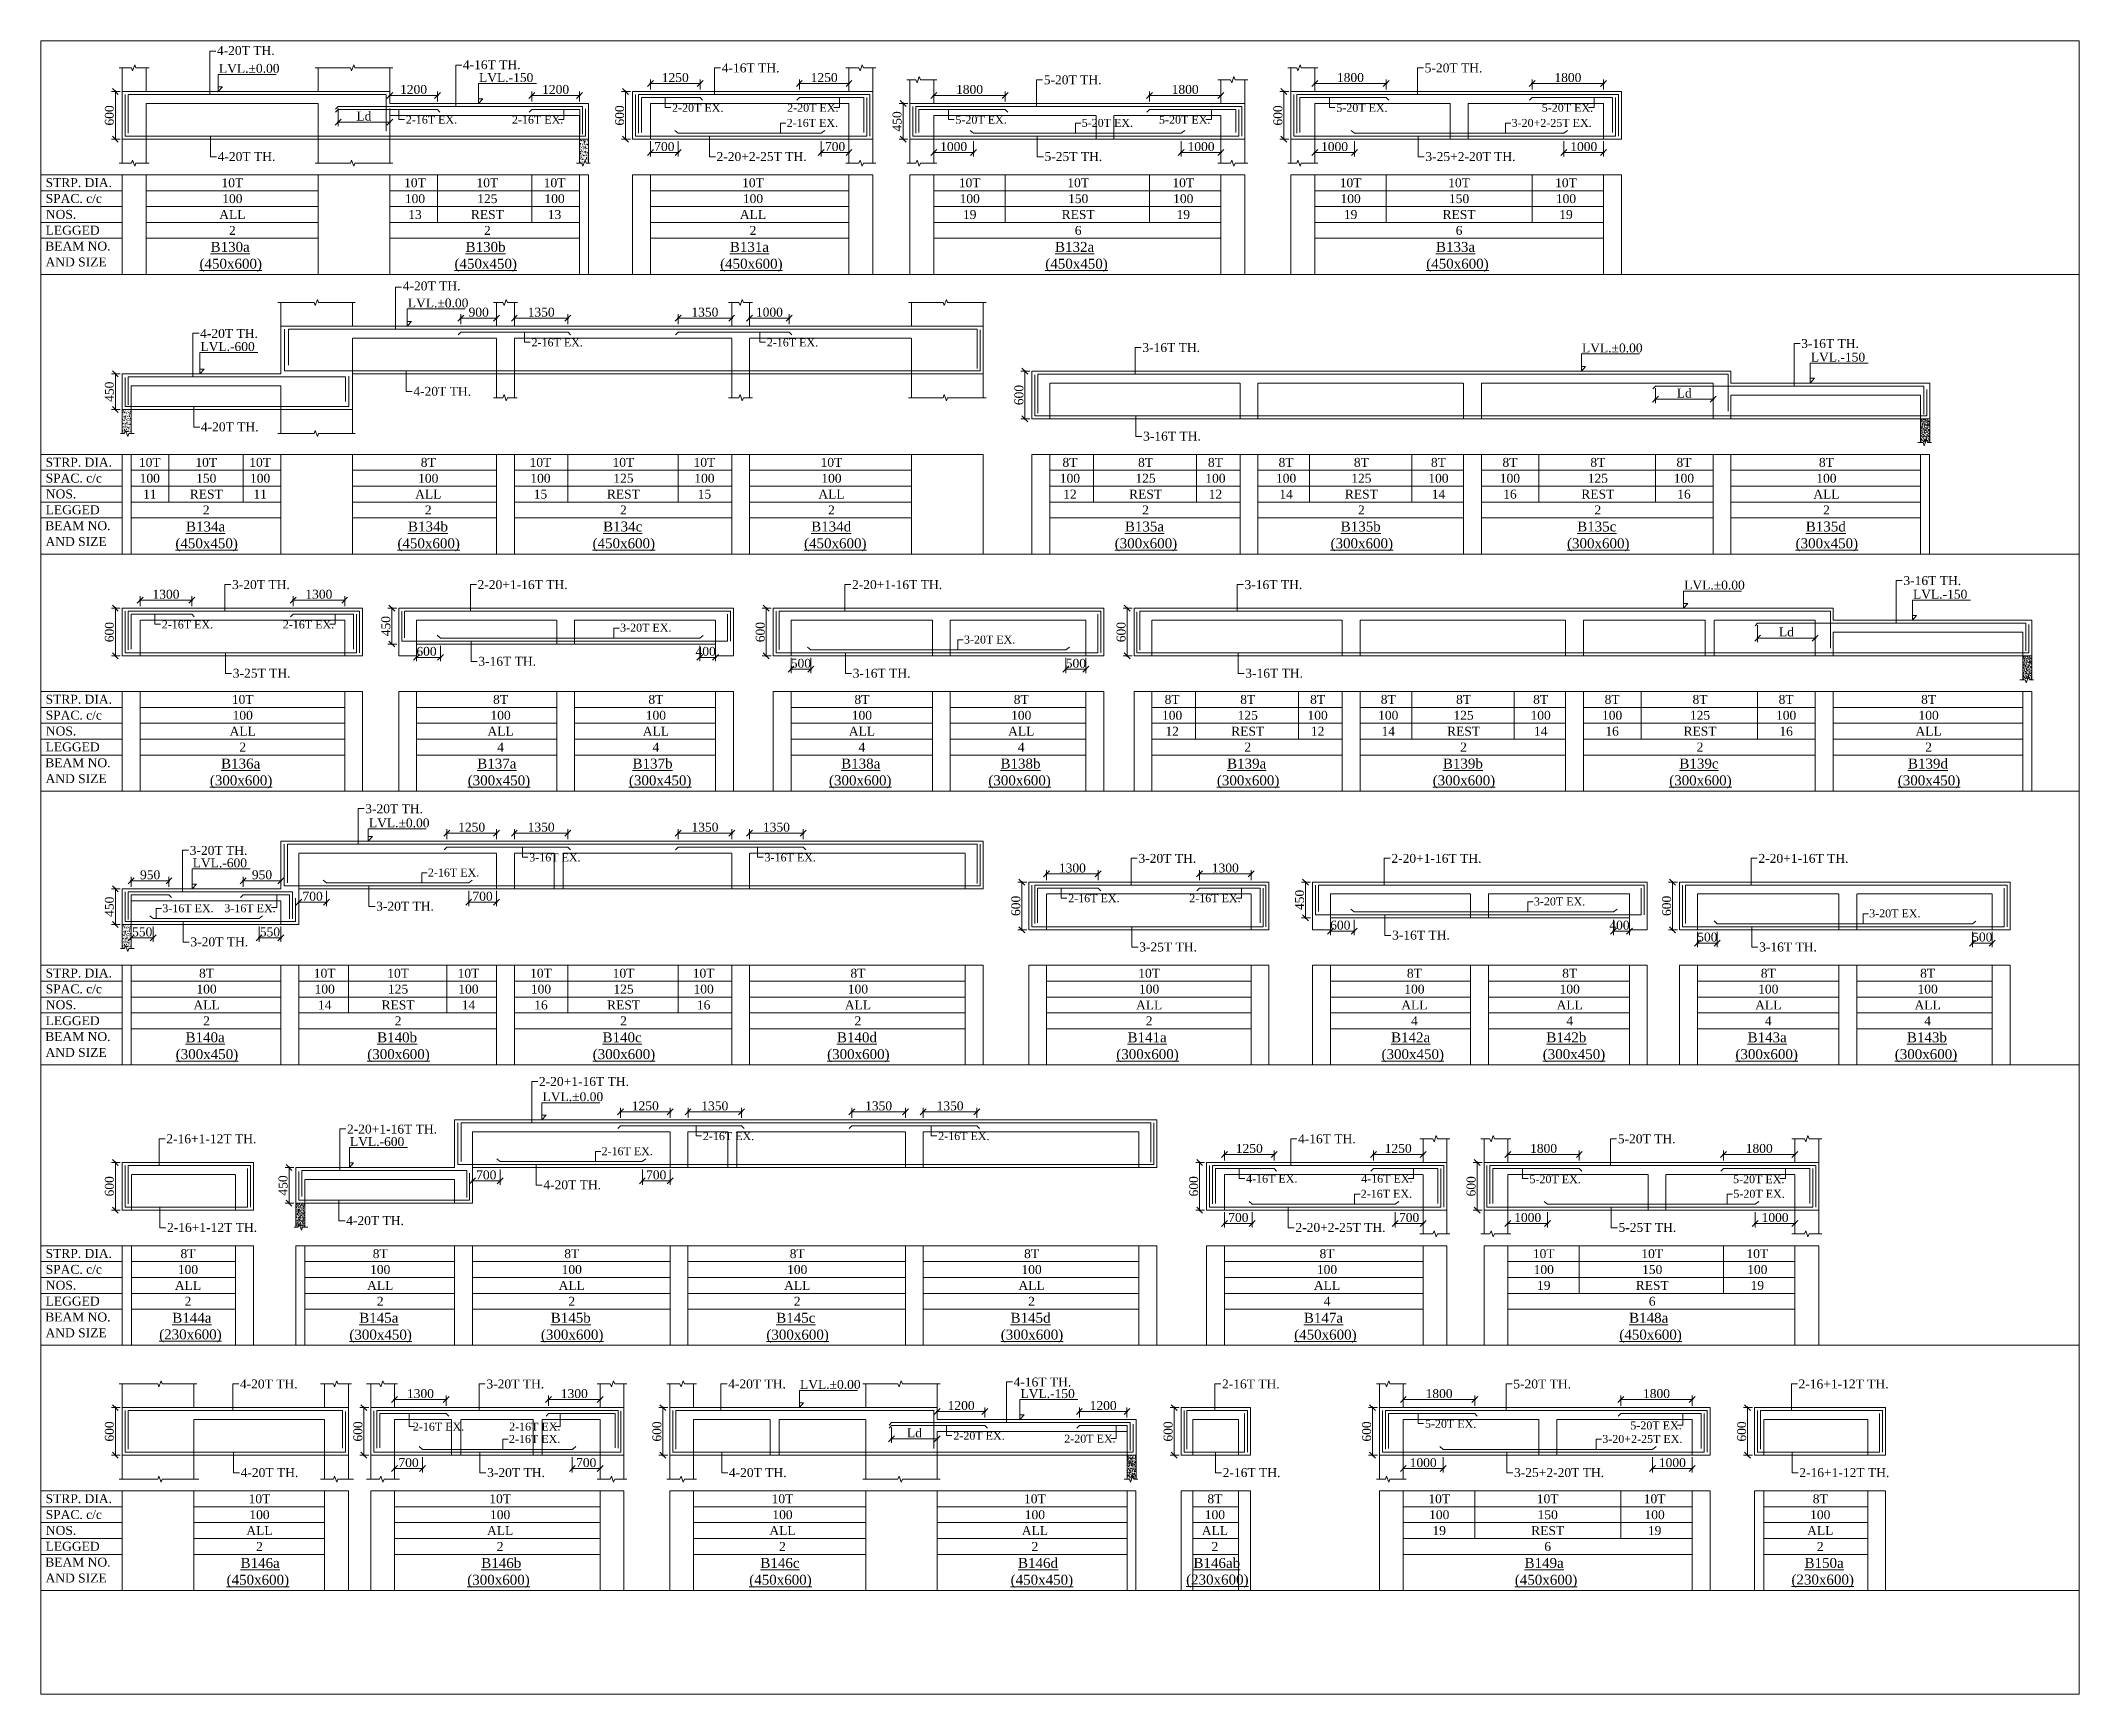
# Model space of a CAD drawing. Header units: millimetres. Extents: x 9781889 to 10654170, y -7832723 to -7608561.
# Drawn here: x 10373482 to 10424816, y -7801878 to -7760218 of the extents above; entities that cross this region are included whole.
import ezdxf
from ezdxf.enums import TextEntityAlignment as Align

# ---------------------------------------------------------------- set-up
doc = ezdxf.new("R2010")
doc.units = ezdxf.units.MM
doc.header["$LTSCALE"] = 10
doc.header["$PDMODE"] = 3
doc.linetypes.add('HIDDEN', pattern=[0.375, 0.25, -0.125])
for name, color, linetype, lineweight in [('LVL', 3, 'Continuous', 0), ('S-CUT OUT LINE', 9, 'Continuous', 0), ('S-DIM L.S.', 7, 'Continuous', 0), ('S-HATCH', 8, 'Continuous', 0), ('S-L.S.SECTION', 5, 'Continuous', 0), ('S-L.S.SLAB LINE', 252, 'HIDDEN', 0), ('S-L.S.STEEL', 1, 'Continuous', 9), ('S-SECTION MARK', 7, 'Continuous', 0), ('S-SHEET', 251, 'Continuous', 0), ('S-TEXT', 7, 'Continuous', 0), ('S-TEXT L.S. BEAM NO.', 30, 'Continuous', 0), ('S-TEXT. L.S.', 7, 'Continuous', 0)]:
    doc.layers.add(name, color=color, linetype=linetype, lineweight=lineweight)
doc.styles.add('135', font='arial.ttf', dxfattribs={"width": 0.8, "height": 135})
doc.styles.get("Standard").update_dxf_attribs({"font": 'arial.ttf'})
doc.styles.add('TEXT', font='times.ttf')
doc.dimstyles.new('75', dxfattribs={"dimtxt": 135, "dimasz": 90, "dimexe": 0.1, "dimexo": 0.03, "dimgap": 0.09, "dimtad": 1, "dimdec": 0, "dimzin": 0, "dimdsep": 46, "dimtxsty": '135', "dimblk": 'ARCHTICK', "dimcen": 0.09, "dimclrd": 256, "dimclre": 256, "dimclrt": 256, "dimadec": 0, "dimazin": 0, "dimtfac": 1, "dimtdec": 0, "dimtofl": 0, "dimtmove": 1, "dimatfit": 3, "dimldrblk": 'DOTSMALL', "dimfxl": 1, "dimtolj": 1, "dimtzin": 0, "dimlwd": -1, "dimlwe": -1, "dimarcsym": 0})
doc.dimstyles.new('SETU_1', dxfattribs={"dimtxt": 200, "dimasz": 150, "dimexe": 100, "dimexo": 50, "dimgap": 35, "dimtad": 1, "dimdec": 0, "dimzin": 0, "dimdsep": 46, "dimtxsty": 'Standard', "dimblk": 'OBLIQUE', "dimcen": 150, "dimdle": 25, "dimclrd": 256, "dimclre": 7, "dimclrt": 256, "dimadec": 0, "dimazin": 0, "dimtfac": 1, "dimtdec": 0, "dimtofl": 0, "dimtmove": 1, "dimatfit": 3, "dimfxl": 1, "dimtolj": 1, "dimtzin": 0, "dimlwd": -1, "dimlwe": 5, "dimarcsym": 1})

msp = doc.modelspace()

# ---------------------------------------------------------------- texts
at = {"layer": 'LVL', "style": 'TEXT'}
for s, p in [('LVL.%%P0.00', (10377968, -7761026.2, 0)), ('LVL.-150', (10384517.7, -7761257.8, 0)), ('LVL.%%P0.00', (10382724.8, -7766938, 0)), ('LVL.-600', (10377502.3, -7768035.2, 0)), ('LVL.%%P0.00', (10412293.8, -7768070.9, 0)), ('LVL.-150', (10418056.4, -7768302.5, 0)), ('LVL.%%P0.00', (10414867, -7774043.6, 0)), ('LVL.-150', (10420629.5, -7774275.2, 0)), ('LVL.%%P0.00', (10381745.2, -7780036.9, 0)), ('LVL.-600', (10377307.7, -7781044.5, 0)), ('LVL.%%P0.00', (10386118.1, -7786934.6, 0)), ('LVL.-600', (10381268.2, -7788066.2, 0)), ('LVL.%%P0.00', (10392601.3, -7794183.7, 0)), ('LVL.-150', (10398153.6, -7794415.3, 0))]:
    msp.add_text(s, height=225, dxfattribs=at).set_placement(p)
at = {"layer": 'S-TEXT', "style": 'TEXT'}
for s, p in [('STRP. DIA.', (10374438.7, -7763904.2, 0)), ('SPAC. c/c', (10374313, -7764304.2, 0)), ('NOS.', (10373992.5, -7764704.2, 0)), ('BEAM NO.', (10374416.4, -7765504.2, 0)), ('LEGGED', (10374285.1, -7765104.2, 0)), ('AND SIZE', (10374371.2, -7765904.2, 0)), ('STRP. DIA.', (10374438.7, -7770948.9, 0)), ('SPAC. c/c', (10374313, -7771348.9, 0)), ('LEGGED', (10374285.1, -7772148.9, 0)), ('NOS.', (10373992.5, -7771748.9, 0)), ('BEAM NO.', (10374416.4, -7772548.9, 0)), ('AND SIZE', (10374371.2, -7772948.9, 0)), ('STRP. DIA.', (10374438.7, -7776921.6, 0)), ('SPAC. c/c', (10374313, -7777321.6, 0)), ('NOS.', (10373992.5, -7777721.6, 0)), ('LEGGED', (10374285.1, -7778121.6, 0)), ('BEAM NO.', (10374416.4, -7778521.6, 0)), ('AND SIZE', (10374371.2, -7778921.6, 0)), ('STRP. DIA.', (10374438.7, -7783819.5, 0)), ('SPAC. c/c', (10374313, -7784219.5, 0)), ('LEGGED', (10374285.1, -7785019.5, 0)), ('NOS.', (10373992.5, -7784619.5, 0)), ('BEAM NO.', (10374416.4, -7785419.5, 0)), ('AND SIZE', (10374371.2, -7785819.5, 0)), ('STRP. DIA.', (10374438.7, -7790885, 0)), ('NOS.', (10373992.5, -7791685, 0)), ('SPAC. c/c', (10374313, -7791285, 0)), ('LEGGED', (10374285.1, -7792085, 0)), ('BEAM NO.', (10374416.4, -7792485, 0)), ('AND SIZE', (10374371.2, -7792885, 0)), ('STRP. DIA.', (10374438.7, -7797061.7, 0)), ('NOS.', (10373992.5, -7797861.7, 0)), ('SPAC. c/c', (10374313, -7797461.7, 0)), ('LEGGED', (10374285.1, -7798261.7, 0)), ('BEAM NO.', (10374416.4, -7798661.7, 0)), ('AND SIZE', (10374371.2, -7799061.7, 0))]:
    msp.add_text(s, height=225, dxfattribs=at).set_placement(p, align=Align.CENTER)
at = {"layer": 'S-TEXT', "linetype": 'ByBlock', "style": 'TEXT'}
for s, p in [('10T', (10378306.7, -7763796.1, 0)), ('10T', (10382905.2, -7763796.1, 0)), ('10T', (10384728, -7763796.1, 0)), ('10T', (10386420.3, -7763796.1, 0)), ('10T', (10391417.4, -7763796.1, 0)), ('10T', (10396875.1, -7763796.1, 0)), ('10T', (10399606.5, -7763796.1, 0)), ('10T', (10402253.1, -7763796.1, 0)), ('10T', (10406467.4, -7763796.1, 0)), ('10T', (10409198.8, -7763796.1, 0)), ('10T', (10411891, -7763796.1, 0)), ('100', (10378306.7, -7764196.1, 0)), ('100', (10382905.2, -7764196.1, 0)), ('125', (10384728, -7764196.1, 0)), ('100', (10386420.3, -7764196.1, 0)), ('100', (10391417.4, -7764196.1, 0)), ('100', (10396875.1, -7764196.1, 0)), ('150', (10399606.5, -7764196.1, 0)), ('100', (10402253.1, -7764196.1, 0)), ('100', (10406467.4, -7764196.1, 0)), ('150', (10409198.8, -7764196.1, 0)), ('100', (10411891, -7764196.1, 0)), ('ALL', (10378306.7, -7764596.1, 0)), ('13', (10382905.2, -7764596.1, 0)), ('REST', (10384728, -7764596.1, 0)), ('13', (10386420.3, -7764596.1, 0)), ('ALL', (10391417.4, -7764596.1, 0)), ('19', (10396875.1, -7764596.1, 0)), ('REST', (10399606.5, -7764596.1, 0)), ('19', (10402253.1, -7764596.1, 0)), ('19', (10406467.4, -7764596.1, 0)), ('REST', (10409198.8, -7764596.1, 0)), ('19', (10411891, -7764596.1, 0)), ('2', (10378306.7, -7764996.1, 0)), ('2', (10384728, -7764996.1, 0)), ('2', (10391417.4, -7764996.1, 0)), ('6', (10399606.5, -7764996.1, 0)), ('6', (10409198.8, -7764996.1, 0)), ('10T', (10376227.2, -7770840.8, 0)), ('10T', (10377649, -7770840.8, 0)), ('10T', (10379005.9, -7770840.8, 0)), ('8T', (10383240, -7770840.8, 0)), ('10T', (10386065.2, -7770840.8, 0)), ('10T', (10388153.9, -7770840.8, 0)), ('10T', (10390194.6, -7770840.8, 0)), ('10T', (10393393.7, -7770840.8, 0)), ('8T', (10399399.3, -7770840.8, 0)), ('8T', (10401303.4, -7770840.8, 0)), ('8T', (10403063.3, -7770840.8, 0)), ('8T', (10404842.2, -7770840.8, 0)), ('8T', (10406738.4, -7770840.8, 0)), ('8T', (10408679.4, -7770840.8, 0)), ('8T', (10410479.6, -7770840.8, 0)), ('8T', (10412693.4, -7770840.8, 0)), ('8T', (10414861.6, -7770840.8, 0)), ('8T', (10418449.9, -7770840.8, 0)), ('100', (10376227.2, -7771240.8, 0)), ('150', (10377649, -7771240.8, 0)), ('100', (10379005.9, -7771240.8, 0)), ('100', (10383240, -7771240.8, 0)), ('100', (10386065.2, -7771240.8, 0)), ('125', (10388153.9, -7771240.8, 0)), ('100', (10390194.6, -7771240.8, 0)), ('100', (10393393.7, -7771240.8, 0)), ('100', (10399399.3, -7771240.8, 0)), ('125', (10401303.4, -7771240.8, 0)), ('100', (10403063.3, -7771240.8, 0)), ('100', (10404842.2, -7771240.8, 0)), ('125', (10406738.4, -7771240.8, 0)), ('100', (10408679.4, -7771240.8, 0)), ('100', (10410479.6, -7771240.8, 0)), ('125', (10412693.4, -7771240.8, 0)), ('100', (10414861.6, -7771240.8, 0)), ('100', (10418449.9, -7771240.8, 0)), ('11', (10376227.2, -7771640.8, 0)), ('REST', (10377649, -7771640.8, 0)), ('2', (10377649, -7772040.8, 0)), ('11', (10379005.9, -7771640.8, 0)), ('ALL', (10383240, -7771640.8, 0)), ('2', (10383240, -7772040.8, 0)), ('15', (10386065.2, -7771640.8, 0)), ('REST', (10388153.9, -7771640.8, 0)), ('2', (10388153.9, -7772040.8, 0)), ('15', (10390194.6, -7771640.8, 0)), ('ALL', (10393393.7, -7771640.8, 0)), ('2', (10393393.7, -7772040.8, 0)), ('12', (10399399.3, -7771640.8, 0)), ('REST', (10401303.4, -7771640.8, 0)), ('2', (10401303.4, -7772040.8, 0)), ('12', (10403063.3, -7771640.8, 0)), ('14', (10404842.2, -7771640.8, 0)), ('REST', (10406738.4, -7771640.8, 0)), ('2', (10406738.4, -7772040.8, 0)), ('14', (10408679.4, -7771640.8, 0)), ('16', (10410479.6, -7771640.8, 0)), ('REST', (10412693.4, -7771640.8, 0)), ('2', (10412693.4, -7772040.8, 0)), ('16', (10414861.6, -7771640.8, 0)), ('ALL', (10418449.9, -7771640.8, 0)), ('2', (10418449.9, -7772040.8, 0)), ('10T', (10378567.5, -7776813.5, 0)), ('100', (10378567.5, -7777213.5, 0)), ('100', (10385061.4, -7777213.5, 0)), ('8T', (10385061.4, -7776813.5, 0)), ('100', (10388972.4, -7777213.5, 0)), ('8T', (10388972.4, -7776813.5, 0)), ('100', (10394160.1, -7777213.5, 0)), ('8T', (10394160.1, -7776813.5, 0)), ('100', (10398172.5, -7777213.5, 0)), ('8T', (10398172.5, -7776813.5, 0)), ('100', (10401972.5, -7777213.5, 0)), ('8T', (10401972.5, -7776813.5, 0)), ('125', (10403876.6, -7777213.5, 0)), ('8T', (10403876.6, -7776813.5, 0)), ('100', (10405636.4, -7777213.5, 0)), ('8T', (10405636.4, -7776813.5, 0)), ('100', (10407415.4, -7777213.5, 0)), ('8T', (10407415.4, -7776813.5, 0)), ('125', (10409311.6, -7777213.5, 0)), ('8T', (10409311.6, -7776813.5, 0)), ('100', (10411252.6, -7777213.5, 0)), ('8T', (10411252.6, -7776813.5, 0)), ('100', (10413052.8, -7777213.5, 0)), ('8T', (10413052.8, -7776813.5, 0)), ('125', (10415266.6, -7777213.5, 0)), ('8T', (10415266.6, -7776813.5, 0)), ('100', (10417434.7, -7777213.5, 0)), ('8T', (10417434.7, -7776813.5, 0)), ('100', (10421023.1, -7777213.5, 0)), ('8T', (10421023.1, -7776813.5, 0)), ('ALL', (10378567.5, -7777613.5, 0)), ('ALL', (10385061.4, -7777613.5, 0)), ('ALL', (10388972.4, -7777613.5, 0)), ('ALL', (10394160.1, -7777613.5, 0)), ('ALL', (10398172.5, -7777613.5, 0)), ('12', (10401972.5, -7777613.5, 0)), ('REST', (10403876.6, -7777613.5, 0)), ('12', (10405636.4, -7777613.5, 0)), ('14', (10407415.4, -7777613.5, 0)), ('REST', (10409311.6, -7777613.5, 0)), ('14', (10411252.6, -7777613.5, 0)), ('16', (10413052.8, -7777613.5, 0)), ('REST', (10415266.6, -7777613.5, 0)), ('16', (10417434.7, -7777613.5, 0)), ('ALL', (10421023.1, -7777613.5, 0)), ('2', (10378567.5, -7778013.5, 0)), ('4', (10385061.4, -7778013.5, 0)), ('4', (10388972.4, -7778013.5, 0)), ('4', (10394160.1, -7778013.5, 0)), ('4', (10398172.5, -7778013.5, 0)), ('2', (10403876.6, -7778013.5, 0)), ('2', (10409311.6, -7778013.5, 0)), ('2', (10415266.6, -7778013.5, 0)), ('2', (10421023.1, -7778013.5, 0)), ('8T', (10377656.9, -7783711, 0)), ('10T', (10380631.9, -7783711, 0)), ('10T', (10382480.4, -7783711, 0)), ('10T', (10384252.4, -7783711, 0)), ('10T', (10386078.7, -7783711, 0)), ('10T', (10388157.9, -7783711, 0)), ('10T', (10390174.8, -7783711, 0)), ('8T', (10394060.4, -7783711, 0)), ('10T', (10401393.6, -7783711.4, 0)), ('8T', (10408073.6, -7783711.4, 0)), ('8T', (10411984.6, -7783711.4, 0)), ('8T', (10416986.1, -7783711.4, 0)), ('8T', (10420998.6, -7783711.4, 0)), ('100', (10377656.9, -7784111, 0)), ('100', (10380631.9, -7784111, 0)), ('125', (10382480.4, -7784111, 0)), ('100', (10384252.4, -7784111, 0)), ('100', (10386078.7, -7784111, 0)), ('125', (10388157.9, -7784111, 0)), ('100', (10390174.8, -7784111, 0)), ('100', (10394060.4, -7784111, 0)), ('100', (10401393.6, -7784111.4, 0)), ('100', (10408073.6, -7784111.4, 0)), ('100', (10411984.6, -7784111.4, 0)), ('100', (10416986.1, -7784111.4, 0)), ('100', (10420998.6, -7784111.4, 0)), ('ALL', (10377656.9, -7784511, 0)), ('2', (10377656.9, -7784911, 0)), ('14', (10380631.9, -7784511, 0)), ('REST', (10382480.4, -7784511, 0)), ('2', (10382480.4, -7784911, 0)), ('14', (10384252.4, -7784511, 0)), ('16', (10386078.7, -7784511, 0)), ('REST', (10388157.9, -7784511, 0)), ('2', (10388157.9, -7784911, 0)), ('16', (10390174.8, -7784511, 0)), ('ALL', (10394060.4, -7784511, 0)), ('2', (10394060.4, -7784911, 0)), ('ALL', (10401393.6, -7784511.4, 0)), ('2', (10401393.6, -7784911.4, 0)), ('ALL', (10408073.6, -7784511.4, 0)), ('4', (10408073.6, -7784911.4, 0)), ('ALL', (10411984.6, -7784511.4, 0)), ('4', (10411984.6, -7784911.4, 0)), ('ALL', (10416986.1, -7784511.4, 0)), ('4', (10416986.1, -7784911.4, 0)), ('ALL', (10420998.6, -7784511.4, 0)), ('4', (10420998.6, -7784911.4, 0)), ('8T', (10377189.2, -7790776.9, 0)), ('8T', (10382029.9, -7790776.9, 0)), ('8T', (10386853.4, -7790776.9, 0)), ('8T', (10392530.9, -7790776.9, 0)), ('8T', (10398433.4, -7790776.9, 0)), ('8T', (10405873.3, -7790776.9, 0)), ('10T', (10411331, -7790776.9, 0)), ('10T', (10414062.4, -7790776.9, 0)), ('10T', (10416709, -7790776.9, 0)), ('ALL', (10377189.2, -7791576.9, 0)), ('100', (10377189.2, -7791176.9, 0)), ('ALL', (10382029.9, -7791576.9, 0)), ('100', (10382029.9, -7791176.9, 0)), ('ALL', (10386853.4, -7791576.9, 0)), ('100', (10386853.4, -7791176.9, 0)), ('ALL', (10392530.9, -7791576.9, 0)), ('100', (10392530.9, -7791176.9, 0)), ('ALL', (10398433.4, -7791576.9, 0)), ('100', (10398433.4, -7791176.9, 0)), ('ALL', (10405873.3, -7791576.9, 0)), ('100', (10405873.3, -7791176.9, 0)), ('100', (10411331, -7791176.9, 0)), ('19', (10411331, -7791576.9, 0)), ('REST', (10414062.4, -7791576.9, 0)), ('150', (10414062.4, -7791176.9, 0)), ('100', (10416709, -7791176.9, 0)), ('19', (10416709, -7791576.9, 0)), ('2', (10377189.2, -7791976.9, 0)), ('2', (10382029.9, -7791976.9, 0)), ('2', (10386853.4, -7791976.9, 0)), ('2', (10392530.9, -7791976.9, 0)), ('2', (10398433.4, -7791976.9, 0)), ('4', (10405873.3, -7791976.9, 0)), ('6', (10414062.4, -7791976.9, 0)), ('10T', (10378989.5, -7796953.7, 0)), ('10T', (10385050, -7796953.7, 0)), ('10T', (10392160.1, -7796953.7, 0)), ('10T', (10398516.6, -7796953.7, 0)), ('8T', (10403049.8, -7796953.7, 0)), ('10T', (10408699.2, -7796953.7, 0)), ('10T', (10411430.6, -7796953.7, 0)), ('10T', (10414122.8, -7796953.7, 0)), ('8T', (10418294.2, -7796953.7, 0)), ('ALL', (10378989.5, -7797753.7, 0)), ('100', (10378989.5, -7797353.7, 0)), ('ALL', (10385050, -7797753.7, 0)), ('100', (10385050, -7797353.7, 0)), ('ALL', (10392160.1, -7797753.7, 0)), ('100', (10392160.1, -7797353.7, 0)), ('ALL', (10398516.6, -7797753.7, 0)), ('100', (10398516.6, -7797353.7, 0)), ('ALL', (10403049.8, -7797753.7, 0)), ('100', (10403049.8, -7797353.7, 0)), ('100', (10408699.2, -7797353.7, 0)), ('19', (10408699.2, -7797753.7, 0)), ('REST', (10411430.6, -7797753.7, 0)), ('150', (10411430.6, -7797353.7, 0)), ('100', (10414122.8, -7797353.7, 0)), ('19', (10414122.8, -7797753.7, 0)), ('ALL', (10418294.2, -7797753.7, 0)), ('100', (10418294.2, -7797353.7, 0)), ('2', (10378989.5, -7798153.7, 0)), ('2', (10385050, -7798153.7, 0)), ('2', (10392160.1, -7798153.7, 0)), ('2', (10398516.6, -7798153.7, 0)), ('2', (10403049.8, -7798153.7, 0)), ('6', (10411430.6, -7798153.7, 0)), ('2', (10418294.2, -7798153.7, 0))]:
    msp.add_text(s, height=225, dxfattribs=at).set_placement(p, align=Align.MIDDLE_CENTER)
at = {"layer": 'S-TEXT L.S. BEAM NO.', "color": 140, "linetype": 'ByBlock', "style": 'TEXT'}
for s, p in [('%%UB130a', (10377758.6, -7765536.8, 0)), ('%%UB131a', (10390835, -7765536.8, 0)), ('%%UB133a', (10408616.4, -7765536.8, 0)), ('%%U(450x600)', (10377479, -7765959.7, 0)), ('%%U(450x600)', (10390589.6, -7765959.7, 0)), ('%%U(450x600)', (10408371, -7765959.7, 0)), ('%%UB134b', (10382729.6, -7772581.5, 0)), ('%%UB134c', (10387643.5, -7772581.5, 0)), ('%%UB134d', (10392883.3, -7772581.5, 0)), ('%%U(450x600)', (10382463.8, -7773004.5, 0)), ('%%U(450x600)', (10387377.7, -7773004.5, 0)), ('%%U(450x600)', (10392703.6, -7773004.5, 0)), ('%%UB147a', (10405290.9, -7792517.6, 0)), ('%%UB148a', (10413480, -7792517.6, 0)), ('%%U(450x600)', (10405045.5, -7792940.6, 0)), ('%%U(450x600)', (10413234.6, -7792940.6, 0)), ('%%UB146a', (10378514.5, -7798694.3, 0)), ('%%UB146c', (10391604, -7798694.3, 0)), ('%%UB149a', (10410848.2, -7798694.3, 0)), ('%%U(450x600)', (10378161.7, -7799117.3, 0)), ('%%U(450x600)', (10391323.2, -7799117.3, 0)), ('%%U(450x600)', (10410602.8, -7799117.3, 0))]:
    msp.add_text(s, height=250, dxfattribs=at).set_placement(p)
at = {"layer": 'S-TEXT L.S. BEAM NO.', "color": 145, "linetype": 'ByBlock', "style": 'TEXT'}
for s, p in [('%%UB130b', (10384179.8, -7765536.8, 0)), ('%%UB132a', (10399024.1, -7765536.8, 0)), ('%%U(450x450)', (10383900.2, -7765959.7, 0)), ('%%U(450x450)', (10398778.7, -7765959.7, 0)), ('%%UB134a', (10377138.6, -7772581.5, 0)), ('%%U(450x450)', (10376872.7, -7773004.5, 0)), ('%%UB146d', (10398091.8, -7798694.3, 0)), ('%%U(450x450)', (10397905.6, -7799117.3, 0))]:
    msp.add_text(s, height=250, dxfattribs=at).set_placement(p)
at = {"layer": 'S-TEXT L.S. BEAM NO.', "linetype": 'ByBlock', "style": 'TEXT'}
for s, p in [('%%UB135a', (10400783.3, -7772581.5, 0)), ('%%UB135b', (10406218.3, -7772581.5, 0)), ('%%UB135c', (10412173.3, -7772581.5, 0)), ('%%U(300x600)', (10400527.2, -7773004.5, 0)), ('%%U(300x600)', (10405962.2, -7773004.5, 0)), ('%%U(300x600)', (10411917.2, -7773004.5, 0)), ('%%UB136a', (10378023.5, -7778554.2, 0)), ('%%UB138a', (10393638.4, -7778554.2, 0)), ('%%UB138b', (10397650.9, -7778554.2, 0)), ('%%UB139a', (10403356.4, -7778554.2, 0)), ('%%UB139b', (10408791.4, -7778554.2, 0)), ('%%UB139c', (10414746.4, -7778554.2, 0)), ('%%U(300x600)', (10377739.8, -7778977.2, 0)), ('%%U(300x600)', (10393332.3, -7778977.2, 0)), ('%%U(300x600)', (10397344.8, -7778977.2, 0)), ('%%U(300x600)', (10403100.3, -7778977.2, 0)), ('%%U(300x600)', (10408535.3, -7778977.2, 0)), ('%%U(300x600)', (10414490.3, -7778977.2, 0)), ('%%UB140b', (10381951.8, -7785451.7, 0)), ('%%UB140c', (10387629.3, -7785451.7, 0)), ('%%UB140d', (10393531.8, -7785451.7, 0)), ('%%UB141a', (10400849.6, -7785452.1, 0)), ('%%UB143a', (10416464.5, -7785452.1, 0)), ('%%UB143b', (10420476.9, -7785452.1, 0)), ('%%U(300x600)', (10381704.2, -7785874.7, 0)), ('%%U(300x600)', (10387381.7, -7785874.7, 0)), ('%%U(300x600)', (10393284.2, -7785874.7, 0)), ('%%U(300x600)', (10400565.8, -7785875.1, 0)), ('%%U(300x600)', (10416158.3, -7785875.1, 0)), ('%%U(300x600)', (10420170.8, -7785875.1, 0)), ('%%UB145b', (10386324.7, -7792517.6, 0)), ('%%UB145c', (10392002.2, -7792517.6, 0)), ('%%UB145d', (10397904.7, -7792517.6, 0)), ('%%U(300x600)', (10386077.1, -7792940.6, 0)), ('%%U(300x600)', (10391754.6, -7792940.6, 0)), ('%%U(300x600)', (10397657.1, -7792940.6, 0)), ('%%UB146b', (10384575, -7798694.3, 0)), ('%%U(300x600)', (10384222.2, -7799117.3, 0))]:
    msp.add_text(s, height=250, dxfattribs=at).set_placement(p)
at = {"layer": 'S-TEXT L.S. BEAM NO.', "color": 35, "linetype": 'ByBlock', "style": 'TEXT'}
for s, p in [('%%UB135d', (10417929.8, -7772581.5, 0)), ('%%U(300x450)', (10417673.7, -7773004.5, 0)), ('%%UB137a', (10384473.8, -7778554.2, 0)), ('%%UB137b', (10388384.8, -7778554.2, 0)), ('%%UB139d', (10420502.9, -7778554.2, 0)), ('%%U(300x450)', (10384233.6, -7778977.2, 0)), ('%%U(300x450)', (10388293.8, -7778977.2, 0)), ('%%U(300x450)', (10420246.8, -7778977.2, 0)), ('%%UB140a', (10377128.2, -7785451.7, 0)), ('%%UB142a', (10407486, -7785452.1, 0)), ('%%UB142b', (10411397, -7785452.1, 0)), ('%%U(300x450)', (10376880.7, -7785874.7, 0)), ('%%U(300x450)', (10407245.8, -7785875.1, 0)), ('%%U(300x450)', (10411306, -7785875.1, 0)), ('%%UB145a', (10381501.2, -7792517.6, 0)), ('%%U(300x450)', (10381253.6, -7792940.6, 0))]:
    msp.add_text(s, height=250, dxfattribs=at).set_placement(p)
at = {"layer": 'S-TEXT L.S. BEAM NO.', "color": 1, "linetype": 'ByBlock', "style": 'TEXT'}
for s, p in [('%%UB144a', (10376793.9, -7792517.6, 0)), ('%%U(230x600)', (10376464.1, -7792935.7, 0)), ('%%UB146ab', (10402510.2, -7798694.3, 0)), ('%%UB150a', (10417898.9, -7798694.3, 0)), ('%%U(230x600)', (10402324.7, -7799112.4, 0)), ('%%U(230x600)', (10417569.1, -7799112.4, 0))]:
    msp.add_text(s, height=250, dxfattribs=at).set_placement(p)
at = {"layer": 'S-TEXT. L.S.', "style": 'TEXT'}
for s, height, p in [('4-20T TH.', 225, (10377917.8, -7760576.2, 0)), ('4-16T TH.', 225, (10384111.9, -7760934.5, 0)), ('4-16T TH.', 225, (10390630.5, -7761015.3, 0)), ('5-20T TH.', 225, (10398740, -7761315.3, 0)), ('5-20T TH.', 225, (10408332.4, -7761015.3, 0)), ('2-16T EX.', 200, (10382675, -7762307.2, 0)), ('2-16T EX.', 200, (10385347.5, -7762307.2, 0)), ('2-20T EX.', 200, (10389379.4, -7762007.2, 0)), ('2-16T EX.', 200, (10392266.8, -7762387.6, 0)), ('2-20T EX.', 200, (10392277.6, -7762007.2, 0)), ('5-20T EX.', 200, (10396515.4, -7762307.2, 0)), ('5-20T EX.', 200, (10399695.6, -7762387.6, 0)), ('5-20T EX.', 200, (10401643.1, -7762307.2, 0)), ('5-20T EX.', 200, (10406107.7, -7762007.2, 0)), ('3-20+2-25T EX.', 200, (10410521.5, -7762387.6, 0)), ('5-20T EX.', 200, (10411280.9, -7762007.2, 0)), ('4-20T TH.', 225, (10377936.2, -7763247.5, 0)), ('2-20+2-25T TH.', 225, (10390500, -7763247.5, 0)), ('5-25T TH.', 225, (10398758.4, -7763247.5, 0)), ('3-25+2-20T TH.', 225, (10408350.7, -7763247.5, 0)), ('4-20T TH.', 225, (10382597.5, -7766508.4, 0)), ('4-20T TH.', 225, (10377495.8, -7767704.3, 0)), ('2-16T EX.', 200, (10385841.1, -7767919, 0)), ('2-16T EX.', 200, (10391766.1, -7767919, 0)), ('3-16T TH.', 225, (10401222.8, -7768060, 0)), ('3-16T TH.', 225, (10417815, -7767958.5, 0)), ('4-20T TH.', 225, (10382864.4, -7769163.2, 0)), ('4-20T TH.', 225, (10377514.2, -7770059.3, 0)), ('3-16T TH.', 225, (10401241.2, -7770292.2, 0)), ('3-20T TH.', 225, (10378299, -7774032.8, 0)), ('2-20+1-16T TH.', 225, (10384481.9, -7774032.8, 0)), ('2-20+1-16T TH.', 225, (10393911.2, -7774032.8, 0)), ('3-16T TH.', 225, (10403796, -7774032.8, 0)), ('3-16T TH.', 225, (10420388.2, -7773931.2, 0)), ('2-16T EX.', 200, (10376529.6, -7775024.6, 0)), ('2-16T EX.', 200, (10379577.8, -7775024.6, 0)), ('3-20T EX.', 200, (10388071, -7775105, 0)), ('3-20T EX.', 200, (10396731.1, -7775405, 0)), ('3-25T TH.', 225, (10378317.3, -7776264.9, 0)), ('3-16T TH.', 225, (10384500.3, -7775964.9, 0)), ('3-16T TH.', 225, (10393929.6, -7776264.9, 0)), ('3-16T TH.', 225, (10403814.3, -7776264.9, 0)), ('3-20T TH.', 225, (10381653.7, -7779680.6, 0)), ('3-20T TH.', 225, (10377232.5, -7780729.3, 0)), ('3-16T EX.', 200, (10385783.7, -7780894.3, 0)), ('3-16T EX.', 200, (10391708.7, -7780894.3, 0)), ('3-20T TH.', 225, (10401125, -7780930.6, 0)), ('2-20+1-16T TH.', 225, (10407494.1, -7780930.6, 0)), ('2-20+1-16T TH.', 225, (10416737.3, -7780930.6, 0)), ('2-16T EX.', 200, (10383230.9, -7781274.7, 0)), ('2-16T EX.', 200, (10399355.6, -7781922.5, 0)), ('2-16T EX.', 200, (10402403.8, -7781922.5, 0)), ('3-16T EX.', 200, (10376543.1, -7782174.4, 0)), ('3-16T EX.', 200, (10378105.3, -7782174.4, 0)), ('3-20T TH.', 225, (10381928.3, -7782134.6, 0)), ('3-20T EX.', 200, (10411083.1, -7782002.9, 0)), ('3-20T EX.', 200, (10419526.6, -7782302.9, 0)), ('3-16T TH.', 225, (10407512.4, -7782862.8, 0)), ('3-20T TH.', 225, (10377250.9, -7783034.2, 0)), ('3-25T TH.', 225, (10401143.4, -7783162.8, 0)), ('3-16T TH.', 225, (10416755.6, -7783162.8, 0)), ('2-20+1-16T TH.', 225, (10386026.6, -7786551, 0)), ('2-16+1-12T TH.', 225, (10376642.7, -7787996.1, 0)), ('2-20+1-16T TH.', 225, (10381193, -7787751, 0)), ('2-16T EX.', 200, (10390156.6, -7787915.6, 0)), ('2-16T EX.', 200, (10396081.6, -7787915.6, 0)), ('4-16T TH.', 225, (10405142.7, -7787996.1, 0)), ('5-20T TH.', 225, (10413195.9, -7787996.1, 0)), ('2-16T EX.', 200, (10387603.8, -7788296.1, 0)), ('4-20T TH.', 225, (10386138.4, -7789155.9, 0)), ('4-16T EX.', 200, (10403835.3, -7788988, 0)), ('4-16T EX.', 200, (10406733.5, -7788988, 0)), ('5-20T EX.', 200, (10410971.3, -7789001.4, 0)), ('5-20T EX.', 200, (10416099, -7789001.4, 0)), ('2-16T EX.', 200, (10406722.7, -7789368.4, 0)), ('5-20T EX.', 200, (10416106.9, -7789368.4, 0)), ('4-20T TH.', 225, (10381173.2, -7790055.9, 0)), ('2-16+1-12T TH.', 225, (10376661.1, -7790228.3, 0)), ('2-20+2-25T TH.', 225, (10405078.4, -7790228.3, 0)), ('5-25T TH.', 225, (10413214.3, -7790228.3, 0)), ('4-20T TH.', 225, (10378496.6, -7794172.9, 0)), ('3-20T TH.', 225, (10384704.5, -7794172.9, 0)), ('4-20T TH.', 225, (10390792.6, -7794172.9, 0)), ('4-16T TH.', 225, (10397979.8, -7794122.9, 0)), ('2-16T TH.', 225, (10403228.1, -7794172.9, 0)), ('5-20T TH.', 225, (10410564.2, -7794172.9, 0)), ('2-16+1-12T TH.', 225, (10417747.7, -7794172.9, 0)), ('2-16T EX.', 200, (10382852.3, -7795234.6, 0)), ('2-16T EX.', 200, (10385275.3, -7795234.6, 0)), ('5-20T EX.', 200, (10408339.5, -7795164.7, 0)), ('5-20T EX.', 200, (10413512.7, -7795204.7, 0)), ('2-16T EX.', 200, (10385272.5, -7795545.2, 0)), ('2-20T EX.', 200, (10396463.6, -7795464.7, 0)), ('2-20T EX.', 200, (10399256.4, -7795539.2, 0)), ('3-20+2-25T EX.', 200, (10412806, -7795545.2, 0)), ('4-20T TH.', 225, (10378514.9, -7796405, 0)), ('3-20T TH.', 225, (10384722.8, -7796405, 0)), ('4-20T TH.', 225, (10390810.9, -7796405, 0)), ('2-16T TH.', 225, (10403246.5, -7796405, 0)), ('3-25+2-20T TH.', 225, (10410582.5, -7796405, 0)), ('2-16+1-12T TH.', 225, (10417766.1, -7796405, 0))]:
    msp.add_text(s, height=height, dxfattribs=at).set_placement(p)

# ---------------------------------------------------------------- blocks, each defined once
blk = doc.blocks.new('_ArchTick')
at = {"color": 0, "linetype": 'ByBlock', "const_width": 0.15}
blk.add_lwpolyline([(-0.5, -0.5), (0.5, 0.5)], dxfattribs=at)
blk = doc.blocks.new('_Oblique')
at = {"color": 0, "linetype": 'ByBlock', "lineweight": -2}
blk.add_line((-0.5, -0.5), (0.5, 0.5), dxfattribs=at)
blk = doc.blocks.new('*D850')
at = {"layer": 'Defpoints', "color": 0, "transparency": 16777216}
for p in [(10375535, -7761500), (10375360, -7762700), (10375535, -7762700)]:
    blk.add_point(p, dxfattribs=at)
at = {"layer": 'S-DIM L.S.', "color": 7, "lineweight": 5, "transparency": 16777216}
for p, q in [((10375485, -7761500), (10375260, -7761500)), ((10375485, -7762700), (10375260, -7762700))]:
    blk.add_line(p, q, dxfattribs=at)
at = {"layer": 'S-DIM L.S.', "transparency": 16777216}
blk.add_line((10375360, -7761475), (10375360, -7762725), dxfattribs=at)
at = {"layer": 'S-DIM L.S.', "transparency": 16777216, "xscale": 150, "yscale": 150, "zscale": 150}
for p, rotation in [((10375360, -7761500), 90), ((10375360, -7762700), 270)]:
    blk.add_blockref('_Oblique', p, dxfattribs=dict(at, rotation=rotation))
at = {"layer": 'S-DIM L.S.', "transparency": 16777216, "insert": (10375210, -7762100), "char_height": 225, "attachment_point": 5, "rotation": 90, "style": 'TEXT'}
blk.add_mtext('\\A1;600', dxfattribs=at)
blk = doc.blocks.new('*D851')
at = {"layer": 'Defpoints', "color": 0, "transparency": 16777216}
for p in [(10380970, -7761875, 0), (10382270, -7761875, 0), (10382270, -7762270)]:
    blk.add_point(p, dxfattribs=at)
at = {"layer": 'S-DIM L.S.', "color": 7, "lineweight": 5, "transparency": 16777216}
for p, q in [((10380970, -7761925), (10380970, -7762370)), ((10382270, -7761925), (10382270, -7762370))]:
    blk.add_line(p, q, dxfattribs=at)
at = {"layer": 'S-DIM L.S.', "transparency": 16777216}
blk.add_line((10380945, -7762270), (10382295, -7762270), dxfattribs=at)
at = {"layer": 'S-DIM L.S.', "transparency": 16777216, "xscale": 150, "yscale": 150, "zscale": 150, "rotation": 180}
blk.add_blockref('_Oblique', (10380970, -7762270), dxfattribs=at)
at = {"layer": 'S-DIM L.S.', "transparency": 16777216, "xscale": 150, "yscale": 150, "zscale": 150}
blk.add_blockref('_Oblique', (10382270, -7762270), dxfattribs=at)
at = {"layer": 'S-DIM L.S.', "transparency": 16777216, "insert": (10381620, -7762117), "char_height": 225, "attachment_point": 5, "style": 'TEXT'}
blk.add_mtext('\\A1;Ld', dxfattribs=at)
blk = doc.blocks.new('*D852')
at = {"layer": 'Defpoints', "color": 0, "transparency": 16777216}
for p in [(10382270, -7761596), (10382270, -7761800, 0), (10383470, -7761800, 0)]:
    blk.add_point(p, dxfattribs=at)
at = {"layer": 'S-DIM L.S.', "transparency": 16777216}
blk.add_line((10383495, -7761596), (10382245, -7761596), dxfattribs=at)
at = {"layer": 'S-DIM L.S.', "color": 7, "lineweight": 5, "transparency": 16777216}
for p, q in [((10382270, -7761750), (10382270, -7761496)), ((10383470, -7761750), (10383470, -7761496))]:
    blk.add_line(p, q, dxfattribs=at)
at = {"layer": 'S-DIM L.S.', "transparency": 16777216, "xscale": 150, "yscale": 150, "zscale": 150, "rotation": 180}
blk.add_blockref('_Oblique', (10382270, -7761596), dxfattribs=at)
at = {"layer": 'S-DIM L.S.', "transparency": 16777216, "xscale": 150, "yscale": 150, "zscale": 150}
blk.add_blockref('_Oblique', (10383470, -7761596), dxfattribs=at)
at = {"layer": 'S-DIM L.S.', "transparency": 16777216, "insert": (10382870, -7761446), "char_height": 225, "attachment_point": 5, "style": 'TEXT'}
blk.add_mtext('\\A1;1200', dxfattribs=at)
blk = doc.blocks.new('*D853')
at = {"layer": 'Defpoints', "color": 0, "transparency": 16777216}
for p in [(10387048, -7761596), (10385848, -7761800, 0), (10387048, -7761800, 0)]:
    blk.add_point(p, dxfattribs=at)
at = {"layer": 'S-DIM L.S.', "transparency": 16777216}
blk.add_line((10385823, -7761596), (10387073, -7761596), dxfattribs=at)
at = {"layer": 'S-DIM L.S.', "color": 7, "lineweight": 5, "transparency": 16777216}
for p, q in [((10385848, -7761750), (10385848, -7761496)), ((10387048, -7761750), (10387048, -7761496))]:
    blk.add_line(p, q, dxfattribs=at)
at = {"layer": 'S-DIM L.S.', "transparency": 16777216, "xscale": 150, "yscale": 150, "zscale": 150, "rotation": 180}
blk.add_blockref('_Oblique', (10385848, -7761596), dxfattribs=at)
at = {"layer": 'S-DIM L.S.', "transparency": 16777216, "xscale": 150, "yscale": 150, "zscale": 150}
blk.add_blockref('_Oblique', (10387048, -7761596), dxfattribs=at)
at = {"layer": 'S-DIM L.S.', "transparency": 16777216, "insert": (10386448, -7761446), "char_height": 225, "attachment_point": 5, "style": 'TEXT'}
blk.add_mtext('\\A1;1200', dxfattribs=at)
blk = doc.blocks.new('*D854')
at = {"layer": 'Defpoints', "color": 0, "transparency": 16777216}
for p in [(10388385, -7761500), (10388210, -7762700), (10388385, -7762700)]:
    blk.add_point(p, dxfattribs=at)
at = {"layer": 'S-DIM L.S.', "color": 7, "lineweight": 5, "transparency": 16777216}
for p, q in [((10388335, -7761500), (10388110, -7761500)), ((10388335, -7762700), (10388110, -7762700))]:
    blk.add_line(p, q, dxfattribs=at)
at = {"layer": 'S-DIM L.S.', "transparency": 16777216}
blk.add_line((10388210, -7761475), (10388210, -7762725), dxfattribs=at)
at = {"layer": 'S-DIM L.S.', "transparency": 16777216, "xscale": 150, "yscale": 150, "zscale": 150}
for p, rotation in [((10388210, -7761500), 90), ((10388210, -7762700), 270)]:
    blk.add_blockref('_Oblique', p, dxfattribs=dict(at, rotation=rotation))
at = {"layer": 'S-DIM L.S.', "transparency": 16777216, "insert": (10388060, -7762100), "char_height": 225, "attachment_point": 5, "rotation": 90, "style": 'TEXT'}
blk.add_mtext('\\A1;600', dxfattribs=at)
blk = doc.blocks.new('*D855')
at = {"layer": 'Defpoints', "color": 0, "transparency": 16777216}
for p in [(10392585, -7761500, 0), (10393835, -7761296), (10393835, -7761500, 0)]:
    blk.add_point(p, dxfattribs=at)
at = {"layer": 'S-DIM L.S.', "color": 7, "lineweight": 5, "transparency": 16777216}
for p, q in [((10392585, -7761450), (10392585, -7761196)), ((10393835, -7761450), (10393835, -7761196))]:
    blk.add_line(p, q, dxfattribs=at)
at = {"layer": 'S-DIM L.S.', "transparency": 16777216}
blk.add_line((10392560, -7761296), (10393860, -7761296), dxfattribs=at)
at = {"layer": 'S-DIM L.S.', "transparency": 16777216, "xscale": 150, "yscale": 150, "zscale": 150, "rotation": 180}
blk.add_blockref('_Oblique', (10392585, -7761296), dxfattribs=at)
at = {"layer": 'S-DIM L.S.', "transparency": 16777216, "xscale": 150, "yscale": 150, "zscale": 150}
blk.add_blockref('_Oblique', (10393835, -7761296), dxfattribs=at)
at = {"layer": 'S-DIM L.S.', "transparency": 16777216, "insert": (10393210, -7761146), "char_height": 225, "attachment_point": 5, "style": 'TEXT'}
blk.add_mtext('\\A1;1250', dxfattribs=at)
blk = doc.blocks.new('*D860')
at = {"layer": 'Defpoints', "color": 0, "transparency": 16777216}
for p in [(10388835, -7761296), (10388835, -7761500, 0), (10390085, -7761500, 0)]:
    blk.add_point(p, dxfattribs=at)
at = {"layer": 'S-DIM L.S.', "color": 7, "lineweight": 5, "transparency": 16777216}
for p, q in [((10388835, -7761450), (10388835, -7761196)), ((10390085, -7761450), (10390085, -7761196))]:
    blk.add_line(p, q, dxfattribs=at)
at = {"layer": 'S-DIM L.S.', "transparency": 16777216}
blk.add_line((10390110, -7761296), (10388810, -7761296), dxfattribs=at)
at = {"layer": 'S-DIM L.S.', "transparency": 16777216, "xscale": 150, "yscale": 150, "zscale": 150, "rotation": 180}
blk.add_blockref('_Oblique', (10388835, -7761296), dxfattribs=at)
at = {"layer": 'S-DIM L.S.', "transparency": 16777216, "xscale": 150, "yscale": 150, "zscale": 150}
blk.add_blockref('_Oblique', (10390085, -7761296), dxfattribs=at)
at = {"layer": 'S-DIM L.S.', "transparency": 16777216, "insert": (10389460, -7761146), "char_height": 225, "attachment_point": 5, "style": 'TEXT'}
blk.add_mtext('\\A1;1250', dxfattribs=at)
blk = doc.blocks.new('*D861')
at = {"layer": 'Defpoints', "color": 0, "transparency": 16777216}
for p in [(10393135, -7762700, 0), (10393835, -7762700, 0), (10393835, -7763036)]:
    blk.add_point(p, dxfattribs=at)
at = {"layer": 'S-DIM L.S.', "color": 7, "lineweight": 5, "transparency": 16777216}
for p, q in [((10393135, -7762750), (10393135, -7763136)), ((10393835, -7762750), (10393835, -7763136))]:
    blk.add_line(p, q, dxfattribs=at)
at = {"layer": 'S-DIM L.S.', "transparency": 16777216}
blk.add_line((10393110, -7763036), (10393860, -7763036), dxfattribs=at)
at = {"layer": 'S-DIM L.S.', "transparency": 16777216, "xscale": 150, "yscale": 150, "zscale": 150, "rotation": 180}
blk.add_blockref('_Oblique', (10393135, -7763036), dxfattribs=at)
at = {"layer": 'S-DIM L.S.', "transparency": 16777216, "xscale": 150, "yscale": 150, "zscale": 150}
blk.add_blockref('_Oblique', (10393835, -7763036), dxfattribs=at)
at = {"layer": 'S-DIM L.S.', "transparency": 16777216, "insert": (10393485, -7762886), "char_height": 225, "attachment_point": 5, "style": 'TEXT'}
blk.add_mtext('\\A1;700', dxfattribs=at)
blk = doc.blocks.new('*D862')
at = {"layer": 'Defpoints', "color": 0, "transparency": 16777216}
for p in [(10388835, -7762700, 0), (10389535, -7762700, 0), (10388835, -7763036)]:
    blk.add_point(p, dxfattribs=at)
at = {"layer": 'S-DIM L.S.', "color": 7, "lineweight": 5, "transparency": 16777216}
for p, q in [((10388835, -7762750), (10388835, -7763136)), ((10389535, -7762750), (10389535, -7763136))]:
    blk.add_line(p, q, dxfattribs=at)
at = {"layer": 'S-DIM L.S.', "transparency": 16777216}
blk.add_line((10389560, -7763036), (10388810, -7763036), dxfattribs=at)
at = {"layer": 'S-DIM L.S.', "transparency": 16777216, "xscale": 150, "yscale": 150, "zscale": 150, "rotation": 180}
blk.add_blockref('_Oblique', (10388835, -7763036), dxfattribs=at)
at = {"layer": 'S-DIM L.S.', "transparency": 16777216, "xscale": 150, "yscale": 150, "zscale": 150}
blk.add_blockref('_Oblique', (10389535, -7763036), dxfattribs=at)
at = {"layer": 'S-DIM L.S.', "transparency": 16777216, "insert": (10389185, -7762886), "char_height": 225, "attachment_point": 5, "style": 'TEXT'}
blk.add_mtext('\\A1;700', dxfattribs=at)
blk = doc.blocks.new('*D863')
at = {"layer": 'Defpoints', "color": 0, "transparency": 16777216}
for p in [(10395371, -7761800), (10395196, -7762700), (10395371, -7762700)]:
    blk.add_point(p, dxfattribs=at)
at = {"layer": 'S-DIM L.S.', "color": 7, "lineweight": 5, "transparency": 16777216}
for p, q in [((10395321, -7761800), (10395096, -7761800)), ((10395321, -7762700), (10395096, -7762700))]:
    blk.add_line(p, q, dxfattribs=at)
at = {"layer": 'S-DIM L.S.', "transparency": 16777216}
blk.add_line((10395196, -7761775), (10395196, -7762725), dxfattribs=at)
at = {"layer": 'S-DIM L.S.', "transparency": 16777216, "xscale": 150, "yscale": 150, "zscale": 150}
for p, rotation in [((10395196, -7761800), 90), ((10395196, -7762700), 270)]:
    blk.add_blockref('_Oblique', p, dxfattribs=dict(at, rotation=rotation))
at = {"layer": 'S-DIM L.S.', "transparency": 16777216, "insert": (10395046, -7762250), "char_height": 225, "attachment_point": 5, "rotation": 90, "style": 'TEXT'}
blk.add_mtext('\\A1;450', dxfattribs=at)
blk = doc.blocks.new('*D864')
at = {"layer": 'Defpoints', "color": 0, "transparency": 16777216}
for p in [(10403201, -7761596), (10401401, -7761800, 0), (10403201, -7761800, 0)]:
    blk.add_point(p, dxfattribs=at)
at = {"layer": 'S-DIM L.S.', "transparency": 16777216}
blk.add_line((10401376, -7761596), (10403226, -7761596), dxfattribs=at)
at = {"layer": 'S-DIM L.S.', "color": 7, "lineweight": 5, "transparency": 16777216}
for p, q in [((10401401, -7761750), (10401401, -7761496)), ((10403201, -7761750), (10403201, -7761496))]:
    blk.add_line(p, q, dxfattribs=at)
at = {"layer": 'S-DIM L.S.', "transparency": 16777216, "xscale": 150, "yscale": 150, "zscale": 150, "rotation": 180}
blk.add_blockref('_Oblique', (10401401, -7761596), dxfattribs=at)
at = {"layer": 'S-DIM L.S.', "transparency": 16777216, "xscale": 150, "yscale": 150, "zscale": 150}
blk.add_blockref('_Oblique', (10403201, -7761596), dxfattribs=at)
at = {"layer": 'S-DIM L.S.', "transparency": 16777216, "insert": (10402301, -7761446), "char_height": 225, "attachment_point": 5, "style": 'TEXT'}
blk.add_mtext('\\A1;1800', dxfattribs=at)
blk = doc.blocks.new('*D865')
at = {"layer": 'Defpoints', "color": 0, "transparency": 16777216}
for p in [(10395971, -7761596), (10395971, -7761800, 0), (10397771, -7761800, 0)]:
    blk.add_point(p, dxfattribs=at)
at = {"layer": 'S-DIM L.S.', "transparency": 16777216}
blk.add_line((10397796, -7761596), (10395946, -7761596), dxfattribs=at)
at = {"layer": 'S-DIM L.S.', "color": 7, "lineweight": 5, "transparency": 16777216}
for p, q in [((10395971, -7761750), (10395971, -7761496)), ((10397771, -7761750), (10397771, -7761496))]:
    blk.add_line(p, q, dxfattribs=at)
at = {"layer": 'S-DIM L.S.', "transparency": 16777216, "xscale": 150, "yscale": 150, "zscale": 150, "rotation": 180}
blk.add_blockref('_Oblique', (10395971, -7761596), dxfattribs=at)
at = {"layer": 'S-DIM L.S.', "transparency": 16777216, "xscale": 150, "yscale": 150, "zscale": 150}
blk.add_blockref('_Oblique', (10397771, -7761596), dxfattribs=at)
at = {"layer": 'S-DIM L.S.', "transparency": 16777216, "insert": (10396871, -7761446), "char_height": 225, "attachment_point": 5, "style": 'TEXT'}
blk.add_mtext('\\A1;1800', dxfattribs=at)
blk = doc.blocks.new('*D866')
at = {"layer": 'Defpoints', "color": 0, "transparency": 16777216}
for p in [(10402201, -7762700, 0), (10403201, -7762700, 0), (10403201, -7763036)]:
    blk.add_point(p, dxfattribs=at)
at = {"layer": 'S-DIM L.S.', "color": 7, "lineweight": 5, "transparency": 16777216}
for p, q in [((10402201, -7762750), (10402201, -7763136)), ((10403201, -7762750), (10403201, -7763136))]:
    blk.add_line(p, q, dxfattribs=at)
at = {"layer": 'S-DIM L.S.', "transparency": 16777216}
blk.add_line((10402176, -7763036), (10403226, -7763036), dxfattribs=at)
at = {"layer": 'S-DIM L.S.', "transparency": 16777216, "xscale": 150, "yscale": 150, "zscale": 150, "rotation": 180}
blk.add_blockref('_Oblique', (10402201, -7763036), dxfattribs=at)
at = {"layer": 'S-DIM L.S.', "transparency": 16777216, "xscale": 150, "yscale": 150, "zscale": 150}
blk.add_blockref('_Oblique', (10403201, -7763036), dxfattribs=at)
at = {"layer": 'S-DIM L.S.', "transparency": 16777216, "insert": (10402701, -7762886), "char_height": 225, "attachment_point": 5, "style": 'TEXT'}
blk.add_mtext('\\A1;1000', dxfattribs=at)
blk = doc.blocks.new('*D867')
at = {"layer": 'Defpoints', "color": 0, "transparency": 16777216}
for p in [(10395971, -7762700, 0), (10396971, -7762700, 0), (10395971, -7763036)]:
    blk.add_point(p, dxfattribs=at)
at = {"layer": 'S-DIM L.S.', "color": 7, "lineweight": 5, "transparency": 16777216}
for p, q in [((10395971, -7762750), (10395971, -7763136)), ((10396971, -7762750), (10396971, -7763136))]:
    blk.add_line(p, q, dxfattribs=at)
at = {"layer": 'S-DIM L.S.', "transparency": 16777216}
blk.add_line((10396996, -7763036), (10395946, -7763036), dxfattribs=at)
at = {"layer": 'S-DIM L.S.', "transparency": 16777216, "xscale": 150, "yscale": 150, "zscale": 150, "rotation": 180}
blk.add_blockref('_Oblique', (10395971, -7763036), dxfattribs=at)
at = {"layer": 'S-DIM L.S.', "transparency": 16777216, "xscale": 150, "yscale": 150, "zscale": 150}
blk.add_blockref('_Oblique', (10396971, -7763036), dxfattribs=at)
at = {"layer": 'S-DIM L.S.', "transparency": 16777216, "insert": (10396471, -7762886), "char_height": 225, "attachment_point": 5, "style": 'TEXT'}
blk.add_mtext('\\A1;1000', dxfattribs=at)
blk = doc.blocks.new('*D868')
at = {"layer": 'Defpoints', "color": 0, "transparency": 16777216}
for p in [(10404963, -7761500), (10404788, -7762700), (10404963, -7762700)]:
    blk.add_point(p, dxfattribs=at)
at = {"layer": 'S-DIM L.S.', "color": 7, "lineweight": 5, "transparency": 16777216}
for p, q in [((10404913, -7761500), (10404688, -7761500)), ((10404913, -7762700), (10404688, -7762700))]:
    blk.add_line(p, q, dxfattribs=at)
at = {"layer": 'S-DIM L.S.', "transparency": 16777216}
blk.add_line((10404788, -7761475), (10404788, -7762725), dxfattribs=at)
at = {"layer": 'S-DIM L.S.', "transparency": 16777216, "xscale": 150, "yscale": 150, "zscale": 150}
for p, rotation in [((10404788, -7761500), 90), ((10404788, -7762700), 270)]:
    blk.add_blockref('_Oblique', p, dxfattribs=dict(at, rotation=rotation))
at = {"layer": 'S-DIM L.S.', "transparency": 16777216, "insert": (10404638, -7762100), "char_height": 225, "attachment_point": 5, "rotation": 90, "style": 'TEXT'}
blk.add_mtext('\\A1;600', dxfattribs=at)
blk = doc.blocks.new('*D856')
at = {"layer": 'Defpoints', "color": 0, "transparency": 16777216}
for p in [(10411039, -7761500, 0), (10412839, -7761296), (10412839, -7761500, 0)]:
    blk.add_point(p, dxfattribs=at)
at = {"layer": 'S-DIM L.S.', "color": 7, "lineweight": 5, "transparency": 16777216}
for p, q in [((10411039, -7761450), (10411039, -7761196)), ((10412839, -7761450), (10412839, -7761196))]:
    blk.add_line(p, q, dxfattribs=at)
at = {"layer": 'S-DIM L.S.', "transparency": 16777216}
blk.add_line((10411014, -7761296), (10412864, -7761296), dxfattribs=at)
at = {"layer": 'S-DIM L.S.', "transparency": 16777216, "xscale": 150, "yscale": 150, "zscale": 150, "rotation": 180}
blk.add_blockref('_Oblique', (10411039, -7761296), dxfattribs=at)
at = {"layer": 'S-DIM L.S.', "transparency": 16777216, "xscale": 150, "yscale": 150, "zscale": 150}
blk.add_blockref('_Oblique', (10412839, -7761296), dxfattribs=at)
at = {"layer": 'S-DIM L.S.', "transparency": 16777216, "insert": (10411939, -7761146), "char_height": 225, "attachment_point": 5, "style": 'TEXT'}
blk.add_mtext('\\A1;1800', dxfattribs=at)
blk = doc.blocks.new('*D857')
at = {"layer": 'Defpoints', "color": 0, "transparency": 16777216}
for p in [(10405563, -7761296), (10405563, -7761500, 0), (10407363, -7761500, 0)]:
    blk.add_point(p, dxfattribs=at)
at = {"layer": 'S-DIM L.S.', "color": 7, "lineweight": 5, "transparency": 16777216}
for p, q in [((10405563, -7761450), (10405563, -7761196)), ((10407363, -7761450), (10407363, -7761196))]:
    blk.add_line(p, q, dxfattribs=at)
at = {"layer": 'S-DIM L.S.', "transparency": 16777216}
blk.add_line((10407388, -7761296), (10405538, -7761296), dxfattribs=at)
at = {"layer": 'S-DIM L.S.', "transparency": 16777216, "xscale": 150, "yscale": 150, "zscale": 150, "rotation": 180}
blk.add_blockref('_Oblique', (10405563, -7761296), dxfattribs=at)
at = {"layer": 'S-DIM L.S.', "transparency": 16777216, "xscale": 150, "yscale": 150, "zscale": 150}
blk.add_blockref('_Oblique', (10407363, -7761296), dxfattribs=at)
at = {"layer": 'S-DIM L.S.', "transparency": 16777216, "insert": (10406463, -7761146), "char_height": 225, "attachment_point": 5, "style": 'TEXT'}
blk.add_mtext('\\A1;1800', dxfattribs=at)
blk = doc.blocks.new('*D858')
at = {"layer": 'Defpoints', "color": 0, "transparency": 16777216}
for p in [(10411838, -7762700, 0), (10412839, -7762700, 0), (10412839, -7763036)]:
    blk.add_point(p, dxfattribs=at)
at = {"layer": 'S-DIM L.S.', "color": 7, "lineweight": 5, "transparency": 16777216}
for p, q in [((10411838, -7762750), (10411838, -7763136)), ((10412839, -7762750), (10412839, -7763136))]:
    blk.add_line(p, q, dxfattribs=at)
at = {"layer": 'S-DIM L.S.', "transparency": 16777216}
blk.add_line((10411813, -7763036), (10412864, -7763036), dxfattribs=at)
at = {"layer": 'S-DIM L.S.', "transparency": 16777216, "xscale": 150, "yscale": 150, "zscale": 150, "rotation": 180}
blk.add_blockref('_Oblique', (10411838, -7763036), dxfattribs=at)
at = {"layer": 'S-DIM L.S.', "transparency": 16777216, "xscale": 150, "yscale": 150, "zscale": 150}
blk.add_blockref('_Oblique', (10412839, -7763036), dxfattribs=at)
at = {"layer": 'S-DIM L.S.', "transparency": 16777216, "insert": (10412339, -7762886), "char_height": 225, "attachment_point": 5, "style": 'TEXT'}
blk.add_mtext('\\A1;1000', dxfattribs=at)
blk = doc.blocks.new('*D859')
at = {"layer": 'Defpoints', "color": 0, "transparency": 16777216}
for p in [(10405563, -7762700, 0), (10406563, -7762700, 0), (10405563, -7763036)]:
    blk.add_point(p, dxfattribs=at)
at = {"layer": 'S-DIM L.S.', "color": 7, "lineweight": 5, "transparency": 16777216}
for p, q in [((10405563, -7762750), (10405563, -7763136)), ((10406563, -7762750), (10406563, -7763136))]:
    blk.add_line(p, q, dxfattribs=at)
at = {"layer": 'S-DIM L.S.', "transparency": 16777216}
blk.add_line((10406588, -7763036), (10405538, -7763036), dxfattribs=at)
at = {"layer": 'S-DIM L.S.', "transparency": 16777216, "xscale": 150, "yscale": 150, "zscale": 150, "rotation": 180}
blk.add_blockref('_Oblique', (10405563, -7763036), dxfattribs=at)
at = {"layer": 'S-DIM L.S.', "transparency": 16777216, "xscale": 150, "yscale": 150, "zscale": 150}
blk.add_blockref('_Oblique', (10406563, -7763036), dxfattribs=at)
at = {"layer": 'S-DIM L.S.', "transparency": 16777216, "insert": (10406063, -7762886), "char_height": 225, "attachment_point": 5, "style": 'TEXT'}
blk.add_mtext('\\A1;1000', dxfattribs=at)
blk = doc.blocks.new('*D869')
at = {"layer": 'Defpoints', "color": 0, "transparency": 16777216}
for p in [(10375535, -7768611), (10375360, -7769511), (10375535, -7769511)]:
    blk.add_point(p, dxfattribs=at)
at = {"layer": 'S-DIM L.S.', "color": 7, "lineweight": 5, "transparency": 16777216}
for p, q in [((10375485, -7768611), (10375260, -7768611)), ((10375485, -7769511), (10375260, -7769511))]:
    blk.add_line(p, q, dxfattribs=at)
at = {"layer": 'S-DIM L.S.', "transparency": 16777216}
blk.add_line((10375360, -7768586), (10375360, -7769536), dxfattribs=at)
at = {"layer": 'S-DIM L.S.', "transparency": 16777216, "xscale": 150, "yscale": 150, "zscale": 150}
for p, rotation in [((10375360, -7768611), 90), ((10375360, -7769511), 270)]:
    blk.add_blockref('_Oblique', p, dxfattribs=dict(at, rotation=rotation))
at = {"layer": 'S-DIM L.S.', "transparency": 16777216, "insert": (10375210, -7769061), "char_height": 225, "attachment_point": 5, "rotation": 90, "style": 'TEXT'}
blk.add_mtext('\\A1;450', dxfattribs=at)
blk = doc.blocks.new('*D870')
at = {"layer": 'Defpoints', "color": 0, "transparency": 16777216}
for p in [(10385408, -7767208), (10385408, -7767411, 0), (10386758, -7767411, 0)]:
    blk.add_point(p, dxfattribs=at)
at = {"layer": 'S-DIM L.S.', "transparency": 16777216}
blk.add_line((10386783, -7767208), (10385383, -7767208), dxfattribs=at)
at = {"layer": 'S-DIM L.S.', "color": 7, "lineweight": 5, "transparency": 16777216}
for p, q in [((10385408, -7767361), (10385408, -7767108)), ((10386758, -7767361), (10386758, -7767108))]:
    blk.add_line(p, q, dxfattribs=at)
at = {"layer": 'S-DIM L.S.', "transparency": 16777216, "xscale": 150, "yscale": 150, "zscale": 150, "rotation": 180}
blk.add_blockref('_Oblique', (10385408, -7767208), dxfattribs=at)
at = {"layer": 'S-DIM L.S.', "transparency": 16777216, "xscale": 150, "yscale": 150, "zscale": 150}
blk.add_blockref('_Oblique', (10386758, -7767208), dxfattribs=at)
at = {"layer": 'S-DIM L.S.', "transparency": 16777216, "insert": (10386083, -7767058), "char_height": 225, "attachment_point": 5, "style": 'TEXT'}
blk.add_mtext('\\A1;1350', dxfattribs=at)
blk = doc.blocks.new('*D871')
at = {"layer": 'Defpoints', "color": 0, "transparency": 16777216}
for p in [(10384960, -7767208), (10384060, -7767411, 0), (10384960, -7767411, 0)]:
    blk.add_point(p, dxfattribs=at)
at = {"layer": 'S-DIM L.S.', "transparency": 16777216}
blk.add_line((10384035, -7767208), (10384985, -7767208), dxfattribs=at)
at = {"layer": 'S-DIM L.S.', "color": 7, "lineweight": 5, "transparency": 16777216}
for p, q in [((10384060, -7767361), (10384060, -7767108)), ((10384960, -7767361), (10384960, -7767108))]:
    blk.add_line(p, q, dxfattribs=at)
at = {"layer": 'S-DIM L.S.', "transparency": 16777216, "xscale": 150, "yscale": 150, "zscale": 150, "rotation": 180}
blk.add_blockref('_Oblique', (10384060, -7767208), dxfattribs=at)
at = {"layer": 'S-DIM L.S.', "transparency": 16777216, "xscale": 150, "yscale": 150, "zscale": 150}
blk.add_blockref('_Oblique', (10384960, -7767208), dxfattribs=at)
at = {"layer": 'S-DIM L.S.', "transparency": 16777216, "insert": (10384510, -7767058), "char_height": 225, "attachment_point": 5, "style": 'TEXT'}
blk.add_mtext('\\A1;900', dxfattribs=at)
blk = doc.blocks.new('*D872')
at = {"layer": 'Defpoints', "color": 0, "transparency": 16777216}
for p in [(10390881, -7767208), (10389531, -7767411, 0), (10390881, -7767411, 0)]:
    blk.add_point(p, dxfattribs=at)
at = {"layer": 'S-DIM L.S.', "transparency": 16777216}
blk.add_line((10389506, -7767208), (10390906, -7767208), dxfattribs=at)
at = {"layer": 'S-DIM L.S.', "color": 7, "lineweight": 5, "transparency": 16777216}
for p, q in [((10389531, -7767361), (10389531, -7767108)), ((10390881, -7767361), (10390881, -7767108))]:
    blk.add_line(p, q, dxfattribs=at)
at = {"layer": 'S-DIM L.S.', "transparency": 16777216, "xscale": 150, "yscale": 150, "zscale": 150, "rotation": 180}
blk.add_blockref('_Oblique', (10389531, -7767208), dxfattribs=at)
at = {"layer": 'S-DIM L.S.', "transparency": 16777216, "xscale": 150, "yscale": 150, "zscale": 150}
blk.add_blockref('_Oblique', (10390881, -7767208), dxfattribs=at)
at = {"layer": 'S-DIM L.S.', "transparency": 16777216, "insert": (10390206, -7767058), "char_height": 225, "attachment_point": 5, "style": 'TEXT'}
blk.add_mtext('\\A1;1350', dxfattribs=at)
blk = doc.blocks.new('*D873')
at = {"layer": 'Defpoints', "color": 0, "transparency": 16777216}
for p in [(10391331, -7767208), (10391331, -7767411, 0), (10392331, -7767411, 0)]:
    blk.add_point(p, dxfattribs=at)
at = {"layer": 'S-DIM L.S.', "transparency": 16777216}
blk.add_line((10392356, -7767208), (10391306, -7767208), dxfattribs=at)
at = {"layer": 'S-DIM L.S.', "color": 7, "lineweight": 5, "transparency": 16777216}
for p, q in [((10391331, -7767361), (10391331, -7767108)), ((10392331, -7767361), (10392331, -7767108))]:
    blk.add_line(p, q, dxfattribs=at)
at = {"layer": 'S-DIM L.S.', "transparency": 16777216, "xscale": 150, "yscale": 150, "zscale": 150, "rotation": 180}
blk.add_blockref('_Oblique', (10391331, -7767208), dxfattribs=at)
at = {"layer": 'S-DIM L.S.', "transparency": 16777216, "xscale": 150, "yscale": 150, "zscale": 150}
blk.add_blockref('_Oblique', (10392331, -7767208), dxfattribs=at)
at = {"layer": 'S-DIM L.S.', "transparency": 16777216, "insert": (10391831, -7767058), "char_height": 225, "attachment_point": 5, "style": 'TEXT'}
blk.add_mtext('\\A1;1000', dxfattribs=at)
blk = doc.blocks.new('*D874')
at = {"layer": 'Defpoints', "color": 0, "transparency": 16777216}
for p in [(10398439, -7768544), (10398264, -7769744), (10398439, -7769744)]:
    blk.add_point(p, dxfattribs=at)
at = {"layer": 'S-DIM L.S.', "color": 7, "lineweight": 5, "transparency": 16777216}
for p, q in [((10398389, -7768544), (10398164, -7768544)), ((10398389, -7769744), (10398164, -7769744))]:
    blk.add_line(p, q, dxfattribs=at)
at = {"layer": 'S-DIM L.S.', "transparency": 16777216}
blk.add_line((10398264, -7768519), (10398264, -7769769), dxfattribs=at)
at = {"layer": 'S-DIM L.S.', "transparency": 16777216, "xscale": 150, "yscale": 150, "zscale": 150}
for p, rotation in [((10398264, -7768544), 90), ((10398264, -7769744), 270)]:
    blk.add_blockref('_Oblique', p, dxfattribs=dict(at, rotation=rotation))
at = {"layer": 'S-DIM L.S.', "transparency": 16777216, "insert": (10398115, -7769144), "char_height": 225, "attachment_point": 5, "rotation": 90, "style": 'TEXT'}
blk.add_mtext('\\A1;600', dxfattribs=at)
blk = doc.blocks.new('*D875')
at = {"layer": 'Defpoints', "color": 0, "transparency": 16777216}
for p in [(10414144, -7768919, 0), (10415594, -7768919, 0), (10415594, -7769250)]:
    blk.add_point(p, dxfattribs=at)
at = {"layer": 'S-DIM L.S.', "transparency": 16777216}
blk.add_line((10414119, -7769250), (10415619, -7769250), dxfattribs=at)
at = {"layer": 'S-DIM L.S.', "color": 7, "lineweight": 5, "transparency": 16777216}
for p, q in [((10414144, -7768969), (10414144, -7769350)), ((10415594, -7768969), (10415594, -7769350))]:
    blk.add_line(p, q, dxfattribs=at)
at = {"layer": 'S-DIM L.S.', "transparency": 16777216, "xscale": 150, "yscale": 150, "zscale": 150, "rotation": 180}
blk.add_blockref('_Oblique', (10414144, -7769250), dxfattribs=at)
at = {"layer": 'S-DIM L.S.', "transparency": 16777216, "xscale": 150, "yscale": 150, "zscale": 150}
blk.add_blockref('_Oblique', (10415594, -7769250), dxfattribs=at)
at = {"layer": 'S-DIM L.S.', "transparency": 16777216, "insert": (10414869, -7769098), "char_height": 225, "attachment_point": 5, "style": 'TEXT'}
blk.add_mtext('\\A1;Ld', dxfattribs=at)
blk = doc.blocks.new('*D877')
at = {"layer": 'Defpoints', "color": 0, "transparency": 16777216}
for p in [(10375535, -7774517), (10375360, -7775717), (10375535, -7775717)]:
    blk.add_point(p, dxfattribs=at)
at = {"layer": 'S-DIM L.S.', "color": 7, "lineweight": 5, "transparency": 16777216}
for p, q in [((10375485, -7774517), (10375260, -7774517)), ((10375485, -7775717), (10375260, -7775717))]:
    blk.add_line(p, q, dxfattribs=at)
at = {"layer": 'S-DIM L.S.', "transparency": 16777216}
blk.add_line((10375360, -7774492), (10375360, -7775742), dxfattribs=at)
at = {"layer": 'S-DIM L.S.', "transparency": 16777216, "xscale": 150, "yscale": 150, "zscale": 150}
for p, rotation in [((10375360, -7774517), 90), ((10375360, -7775717), 270)]:
    blk.add_blockref('_Oblique', p, dxfattribs=dict(at, rotation=rotation))
at = {"layer": 'S-DIM L.S.', "transparency": 16777216, "insert": (10375210, -7775117), "char_height": 225, "attachment_point": 5, "rotation": 90, "style": 'TEXT'}
blk.add_mtext('\\A1;600', dxfattribs=at)
blk = doc.blocks.new('*D878')
at = {"layer": 'Defpoints', "color": 0, "transparency": 16777216}
for p in [(10379835, -7774517, 0), (10381135, -7774313), (10381135, -7774517, 0)]:
    blk.add_point(p, dxfattribs=at)
at = {"layer": 'S-DIM L.S.', "transparency": 16777216}
blk.add_line((10379810, -7774313), (10381160, -7774313), dxfattribs=at)
at = {"layer": 'S-DIM L.S.', "color": 7, "lineweight": 5, "transparency": 16777216}
for p, q in [((10379835, -7774467), (10379835, -7774213)), ((10381135, -7774467), (10381135, -7774213))]:
    blk.add_line(p, q, dxfattribs=at)
at = {"layer": 'S-DIM L.S.', "transparency": 16777216, "xscale": 150, "yscale": 150, "zscale": 150, "rotation": 180}
blk.add_blockref('_Oblique', (10379835, -7774313), dxfattribs=at)
at = {"layer": 'S-DIM L.S.', "transparency": 16777216, "xscale": 150, "yscale": 150, "zscale": 150}
blk.add_blockref('_Oblique', (10381135, -7774313), dxfattribs=at)
at = {"layer": 'S-DIM L.S.', "transparency": 16777216, "insert": (10380485, -7774164), "char_height": 225, "attachment_point": 5, "style": 'TEXT'}
blk.add_mtext('\\A1;1300', dxfattribs=at)
blk = doc.blocks.new('*D879')
at = {"layer": 'Defpoints', "color": 0, "transparency": 16777216}
for p in [(10375985, -7774313), (10375985, -7774517, 0), (10377285, -7774517, 0)]:
    blk.add_point(p, dxfattribs=at)
at = {"layer": 'S-DIM L.S.', "transparency": 16777216}
blk.add_line((10377310, -7774313), (10375960, -7774313), dxfattribs=at)
at = {"layer": 'S-DIM L.S.', "color": 7, "lineweight": 5, "transparency": 16777216}
for p, q in [((10375985, -7774467), (10375985, -7774213)), ((10377285, -7774467), (10377285, -7774213))]:
    blk.add_line(p, q, dxfattribs=at)
at = {"layer": 'S-DIM L.S.', "transparency": 16777216, "xscale": 150, "yscale": 150, "zscale": 150, "rotation": 180}
blk.add_blockref('_Oblique', (10375985, -7774313), dxfattribs=at)
at = {"layer": 'S-DIM L.S.', "transparency": 16777216, "xscale": 150, "yscale": 150, "zscale": 150}
blk.add_blockref('_Oblique', (10377285, -7774313), dxfattribs=at)
at = {"layer": 'S-DIM L.S.', "transparency": 16777216, "insert": (10376635, -7774164), "char_height": 225, "attachment_point": 5, "style": 'TEXT'}
blk.add_mtext('\\A1;1300', dxfattribs=at)
blk = doc.blocks.new('*D880')
at = {"layer": 'Defpoints', "color": 0, "transparency": 16777216}
for p in [(10391925, -7774517), (10391750, -7775717), (10391925, -7775717)]:
    blk.add_point(p, dxfattribs=at)
at = {"layer": 'S-DIM L.S.', "color": 7, "lineweight": 5, "transparency": 16777216}
for p, q in [((10391875, -7774517), (10391650, -7774517)), ((10391875, -7775717), (10391650, -7775717))]:
    blk.add_line(p, q, dxfattribs=at)
at = {"layer": 'S-DIM L.S.', "transparency": 16777216}
blk.add_line((10391750, -7774492), (10391750, -7775742), dxfattribs=at)
at = {"layer": 'S-DIM L.S.', "transparency": 16777216, "xscale": 150, "yscale": 150, "zscale": 150}
for p, rotation in [((10391750, -7774517), 90), ((10391750, -7775717), 270)]:
    blk.add_blockref('_Oblique', p, dxfattribs=dict(at, rotation=rotation))
at = {"layer": 'S-DIM L.S.', "transparency": 16777216, "insert": (10391600, -7775117), "char_height": 225, "attachment_point": 5, "rotation": 90, "style": 'TEXT'}
blk.add_mtext('\\A1;600', dxfattribs=at)
blk = doc.blocks.new('*D881')
at = {"layer": 'Defpoints', "color": 0, "transparency": 16777216}
for p in [(10392375, -7775717, 0), (10392375, -7776053), (10392875, -7775717, 0)]:
    blk.add_point(p, dxfattribs=at)
at = {"layer": 'S-DIM L.S.', "transparency": 16777216}
blk.add_line((10392900, -7776053), (10392350, -7776053), dxfattribs=at)
at = {"layer": 'S-DIM L.S.', "color": 7, "lineweight": 5, "transparency": 16777216}
for p, q in [((10392375, -7775767), (10392375, -7776153)), ((10392875, -7775767), (10392875, -7776153))]:
    blk.add_line(p, q, dxfattribs=at)
at = {"layer": 'S-DIM L.S.', "transparency": 16777216, "xscale": 150, "yscale": 150, "zscale": 150, "rotation": 180}
blk.add_blockref('_Oblique', (10392375, -7776053), dxfattribs=at)
at = {"layer": 'S-DIM L.S.', "transparency": 16777216, "xscale": 150, "yscale": 150, "zscale": 150}
blk.add_blockref('_Oblique', (10392875, -7776053), dxfattribs=at)
at = {"layer": 'S-DIM L.S.', "transparency": 16777216, "insert": (10392625, -7775904), "char_height": 225, "attachment_point": 5, "style": 'TEXT'}
blk.add_mtext('\\A1;500', dxfattribs=at)
blk = doc.blocks.new('*D876')
at = {"layer": 'Defpoints', "color": 0, "transparency": 16777216}
for p in [(10399299, -7775717, 0), (10399799, -7775717, 0), (10399799, -7776053)]:
    blk.add_point(p, dxfattribs=at)
at = {"layer": 'S-DIM L.S.', "transparency": 16777216}
blk.add_line((10399274, -7776053), (10399824, -7776053), dxfattribs=at)
at = {"layer": 'S-DIM L.S.', "color": 7, "lineweight": 5, "transparency": 16777216}
for p, q in [((10399299, -7775767), (10399299, -7776153)), ((10399799, -7775767), (10399799, -7776153))]:
    blk.add_line(p, q, dxfattribs=at)
at = {"layer": 'S-DIM L.S.', "transparency": 16777216, "xscale": 150, "yscale": 150, "zscale": 150, "rotation": 180}
blk.add_blockref('_Oblique', (10399299, -7776053), dxfattribs=at)
at = {"layer": 'S-DIM L.S.', "transparency": 16777216, "xscale": 150, "yscale": 150, "zscale": 150}
blk.add_blockref('_Oblique', (10399799, -7776053), dxfattribs=at)
at = {"layer": 'S-DIM L.S.', "transparency": 16777216, "insert": (10399549, -7775904), "char_height": 225, "attachment_point": 5, "style": 'TEXT'}
blk.add_mtext('\\A1;500', dxfattribs=at)
blk = doc.blocks.new('*D885')
at = {"layer": 'Defpoints', "color": 0, "transparency": 16777216}
for p in [(10382496, -7774517), (10382320, -7775417), (10382496, -7775417)]:
    blk.add_point(p, dxfattribs=at)
at = {"layer": 'S-DIM L.S.', "color": 7, "lineweight": 5, "transparency": 16777216}
for p, q in [((10382446, -7774517), (10382220, -7774517)), ((10382446, -7775417), (10382220, -7775417))]:
    blk.add_line(p, q, dxfattribs=at)
at = {"layer": 'S-DIM L.S.', "transparency": 16777216}
blk.add_line((10382320, -7774492), (10382320, -7775442), dxfattribs=at)
at = {"layer": 'S-DIM L.S.', "transparency": 16777216, "xscale": 150, "yscale": 150, "zscale": 150}
for p, rotation in [((10382320, -7774517), 90), ((10382320, -7775417), 270)]:
    blk.add_blockref('_Oblique', p, dxfattribs=dict(at, rotation=rotation))
at = {"layer": 'S-DIM L.S.', "transparency": 16777216, "insert": (10382171, -7774967), "char_height": 225, "attachment_point": 5, "rotation": 90, "style": 'TEXT'}
blk.add_mtext('\\A1;450', dxfattribs=at)
blk = doc.blocks.new('*D886')
at = {"layer": 'Defpoints', "color": 0, "transparency": 16777216}
for p in [(10401013, -7774517), (10400837, -7775717), (10401013, -7775717)]:
    blk.add_point(p, dxfattribs=at)
at = {"layer": 'S-DIM L.S.', "color": 7, "lineweight": 5, "transparency": 16777216}
for p, q in [((10400963, -7774517), (10400737, -7774517)), ((10400963, -7775717), (10400737, -7775717))]:
    blk.add_line(p, q, dxfattribs=at)
at = {"layer": 'S-DIM L.S.', "transparency": 16777216}
blk.add_line((10400837, -7774492), (10400837, -7775742), dxfattribs=at)
at = {"layer": 'S-DIM L.S.', "transparency": 16777216, "xscale": 150, "yscale": 150, "zscale": 150}
for p, rotation in [((10400837, -7774517), 90), ((10400837, -7775717), 270)]:
    blk.add_blockref('_Oblique', p, dxfattribs=dict(at, rotation=rotation))
at = {"layer": 'S-DIM L.S.', "transparency": 16777216, "insert": (10400688, -7775117), "char_height": 225, "attachment_point": 5, "rotation": 90, "style": 'TEXT'}
blk.add_mtext('\\A1;600', dxfattribs=at)
blk = doc.blocks.new('*D887')
at = {"layer": 'Defpoints', "color": 0, "transparency": 16777216}
for p in [(10416718, -7774892, 0), (10418168, -7774892, 0), (10418168, -7775267)]:
    blk.add_point(p, dxfattribs=at)
at = {"layer": 'S-DIM L.S.', "color": 7, "lineweight": 5, "transparency": 16777216}
for p, q in [((10416718, -7774942), (10416718, -7775367)), ((10418168, -7774942), (10418168, -7775367))]:
    blk.add_line(p, q, dxfattribs=at)
at = {"layer": 'S-DIM L.S.', "transparency": 16777216}
blk.add_line((10416693, -7775267), (10418193, -7775267), dxfattribs=at)
at = {"layer": 'S-DIM L.S.', "transparency": 16777216, "xscale": 150, "yscale": 150, "zscale": 150, "rotation": 180}
blk.add_blockref('_Oblique', (10416718, -7775267), dxfattribs=at)
at = {"layer": 'S-DIM L.S.', "transparency": 16777216, "xscale": 150, "yscale": 150, "zscale": 150}
blk.add_blockref('_Oblique', (10418168, -7775267), dxfattribs=at)
at = {"layer": 'S-DIM L.S.', "transparency": 16777216, "insert": (10417443, -7775114), "char_height": 225, "attachment_point": 5, "style": 'TEXT'}
blk.add_mtext('\\A1;Ld', dxfattribs=at)
blk = doc.blocks.new('*D888')
at = {"layer": 'Defpoints', "color": 0, "transparency": 16777216}
for p in [(10375761, -7781383), (10375761, -7781586, 0), (10376711, -7781586, 0)]:
    blk.add_point(p, dxfattribs=at)
at = {"layer": 'S-DIM L.S.', "transparency": 16777216}
blk.add_line((10376736, -7781383), (10375736, -7781383), dxfattribs=at)
at = {"layer": 'S-DIM L.S.', "color": 7, "lineweight": 5, "transparency": 16777216}
for p, q in [((10375761, -7781536), (10375761, -7781283)), ((10376711, -7781536), (10376711, -7781283))]:
    blk.add_line(p, q, dxfattribs=at)
at = {"layer": 'S-DIM L.S.', "transparency": 16777216, "xscale": 150, "yscale": 150, "zscale": 150, "rotation": 180}
blk.add_blockref('_Oblique', (10375761, -7781383), dxfattribs=at)
at = {"layer": 'S-DIM L.S.', "transparency": 16777216, "xscale": 150, "yscale": 150, "zscale": 150}
blk.add_blockref('_Oblique', (10376711, -7781383), dxfattribs=at)
at = {"layer": 'S-DIM L.S.', "transparency": 16777216, "insert": (10376236, -7781233), "char_height": 225, "attachment_point": 5, "style": 'TEXT'}
blk.add_mtext('\\A1;950', dxfattribs=at)
blk = doc.blocks.new('*D889')
at = {"layer": 'Defpoints', "color": 0, "transparency": 16777216}
for p in [(10375535, -7781587), (10375360, -7782487), (10375535, -7782487)]:
    blk.add_point(p, dxfattribs=at)
at = {"layer": 'S-DIM L.S.', "color": 7, "lineweight": 5, "transparency": 16777216}
for p, q in [((10375485, -7781587), (10375260, -7781587)), ((10375485, -7782487), (10375260, -7782487))]:
    blk.add_line(p, q, dxfattribs=at)
at = {"layer": 'S-DIM L.S.', "transparency": 16777216}
blk.add_line((10375360, -7781562), (10375360, -7782512), dxfattribs=at)
at = {"layer": 'S-DIM L.S.', "transparency": 16777216, "xscale": 150, "yscale": 150, "zscale": 150}
for p, rotation in [((10375360, -7781587), 90), ((10375360, -7782487), 270)]:
    blk.add_blockref('_Oblique', p, dxfattribs=dict(at, rotation=rotation))
at = {"layer": 'S-DIM L.S.', "transparency": 16777216, "insert": (10375210, -7782037), "char_height": 225, "attachment_point": 5, "rotation": 90, "style": 'TEXT'}
blk.add_mtext('\\A1;450', dxfattribs=at)
blk = doc.blocks.new('*D890')
at = {"layer": 'Defpoints', "color": 0, "transparency": 16777216}
for p in [(10378978, -7782486, 0), (10379528, -7782486, 0), (10379528, -7782822)]:
    blk.add_point(p, dxfattribs=at)
at = {"layer": 'S-DIM L.S.', "color": 7, "lineweight": 5, "transparency": 16777216}
for p, q in [((10378978, -7782536), (10378978, -7782922)), ((10379528, -7782536), (10379528, -7782922))]:
    blk.add_line(p, q, dxfattribs=at)
at = {"layer": 'S-DIM L.S.', "transparency": 16777216}
blk.add_line((10378953, -7782822), (10379553, -7782822), dxfattribs=at)
at = {"layer": 'S-DIM L.S.', "transparency": 16777216, "xscale": 150, "yscale": 150, "zscale": 150, "rotation": 180}
blk.add_blockref('_Oblique', (10378978, -7782822), dxfattribs=at)
at = {"layer": 'S-DIM L.S.', "transparency": 16777216, "xscale": 150, "yscale": 150, "zscale": 150}
blk.add_blockref('_Oblique', (10379528, -7782822), dxfattribs=at)
at = {"layer": 'S-DIM L.S.', "transparency": 16777216, "insert": (10379253, -7782673), "char_height": 225, "attachment_point": 5, "style": 'TEXT'}
blk.add_mtext('\\A1;550', dxfattribs=at)
blk = doc.blocks.new('*D891')
at = {"layer": 'Defpoints', "color": 0, "transparency": 16777216}
for p in [(10375761, -7782486, 0), (10376311, -7782486, 0), (10375761, -7782822)]:
    blk.add_point(p, dxfattribs=at)
at = {"layer": 'S-DIM L.S.', "color": 7, "lineweight": 5, "transparency": 16777216}
for p, q in [((10375761, -7782536), (10375761, -7782922)), ((10376311, -7782536), (10376311, -7782922))]:
    blk.add_line(p, q, dxfattribs=at)
at = {"layer": 'S-DIM L.S.', "transparency": 16777216}
blk.add_line((10376336, -7782822), (10375736, -7782822), dxfattribs=at)
at = {"layer": 'S-DIM L.S.', "transparency": 16777216, "xscale": 150, "yscale": 150, "zscale": 150, "rotation": 180}
blk.add_blockref('_Oblique', (10375761, -7782822), dxfattribs=at)
at = {"layer": 'S-DIM L.S.', "transparency": 16777216, "xscale": 150, "yscale": 150, "zscale": 150}
blk.add_blockref('_Oblique', (10376311, -7782822), dxfattribs=at)
at = {"layer": 'S-DIM L.S.', "transparency": 16777216, "insert": (10376036, -7782673), "char_height": 225, "attachment_point": 5, "style": 'TEXT'}
blk.add_mtext('\\A1;550', dxfattribs=at)
blk = doc.blocks.new('*D892')
at = {"layer": 'Defpoints', "color": 0, "transparency": 16777216}
for p in [(10378578, -7781586, 0), (10379528, -7781383), (10379528, -7781586, 0)]:
    blk.add_point(p, dxfattribs=at)
at = {"layer": 'S-DIM L.S.', "transparency": 16777216}
blk.add_line((10378553, -7781383), (10379553, -7781383), dxfattribs=at)
at = {"layer": 'S-DIM L.S.', "color": 7, "lineweight": 5, "transparency": 16777216}
for p, q in [((10378578, -7781536), (10378578, -7781283)), ((10379528, -7781536), (10379528, -7781283))]:
    blk.add_line(p, q, dxfattribs=at)
at = {"layer": 'S-DIM L.S.', "transparency": 16777216, "xscale": 150, "yscale": 150, "zscale": 150, "rotation": 180}
blk.add_blockref('_Oblique', (10378578, -7781383), dxfattribs=at)
at = {"layer": 'S-DIM L.S.', "transparency": 16777216, "xscale": 150, "yscale": 150, "zscale": 150}
blk.add_blockref('_Oblique', (10379528, -7781383), dxfattribs=at)
at = {"layer": 'S-DIM L.S.', "transparency": 16777216, "insert": (10379053, -7781233), "char_height": 225, "attachment_point": 5, "style": 'TEXT'}
blk.add_mtext('\\A1;950', dxfattribs=at)
blk = doc.blocks.new('*D893')
at = {"layer": 'Defpoints', "color": 0, "transparency": 16777216}
for p in [(10384258, -7781587, 0), (10384958, -7781587, 0), (10384958, -7781923)]:
    blk.add_point(p, dxfattribs=at)
at = {"layer": 'S-DIM L.S.', "color": 7, "lineweight": 5, "transparency": 16777216}
for p, q in [((10384258, -7781637), (10384258, -7782023)), ((10384958, -7781637), (10384958, -7782023))]:
    blk.add_line(p, q, dxfattribs=at)
at = {"layer": 'S-DIM L.S.', "transparency": 16777216}
blk.add_line((10384233, -7781923), (10384983, -7781923), dxfattribs=at)
at = {"layer": 'S-DIM L.S.', "transparency": 16777216, "xscale": 150, "yscale": 150, "zscale": 150, "rotation": 180}
blk.add_blockref('_Oblique', (10384258, -7781923), dxfattribs=at)
at = {"layer": 'S-DIM L.S.', "transparency": 16777216, "xscale": 150, "yscale": 150, "zscale": 150}
blk.add_blockref('_Oblique', (10384958, -7781923), dxfattribs=at)
at = {"layer": 'S-DIM L.S.', "transparency": 16777216, "insert": (10384608, -7781773), "char_height": 225, "attachment_point": 5, "style": 'TEXT'}
blk.add_mtext('\\A1;700', dxfattribs=at)
blk = doc.blocks.new('*D894')
at = {"layer": 'Defpoints', "color": 0, "transparency": 16777216}
for p in [(10379978, -7781587, 0), (10380678, -7781587, 0), (10379978, -7781923)]:
    blk.add_point(p, dxfattribs=at)
at = {"layer": 'S-DIM L.S.', "color": 7, "lineweight": 5, "transparency": 16777216}
for p, q in [((10379978, -7781637), (10379978, -7782023)), ((10380678, -7781637), (10380678, -7782023))]:
    blk.add_line(p, q, dxfattribs=at)
at = {"layer": 'S-DIM L.S.', "transparency": 16777216}
blk.add_line((10380703, -7781923), (10379953, -7781923), dxfattribs=at)
at = {"layer": 'S-DIM L.S.', "transparency": 16777216, "xscale": 150, "yscale": 150, "zscale": 150, "rotation": 180}
blk.add_blockref('_Oblique', (10379978, -7781923), dxfattribs=at)
at = {"layer": 'S-DIM L.S.', "transparency": 16777216, "xscale": 150, "yscale": 150, "zscale": 150}
blk.add_blockref('_Oblique', (10380678, -7781923), dxfattribs=at)
at = {"layer": 'S-DIM L.S.', "transparency": 16777216, "insert": (10380328, -7781773), "char_height": 225, "attachment_point": 5, "style": 'TEXT'}
blk.add_mtext('\\A1;700', dxfattribs=at)
blk = doc.blocks.new('*D895')
at = {"layer": 'Defpoints', "color": 0, "transparency": 16777216}
for p in [(10384958, -7780183), (10383708, -7780387, 0), (10384958, -7780387, 0)]:
    blk.add_point(p, dxfattribs=at)
at = {"layer": 'S-DIM L.S.', "transparency": 16777216}
blk.add_line((10383683, -7780183), (10384983, -7780183), dxfattribs=at)
at = {"layer": 'S-DIM L.S.', "color": 7, "lineweight": 5, "transparency": 16777216}
for p, q in [((10383708, -7780337), (10383708, -7780083)), ((10384958, -7780337), (10384958, -7780083))]:
    blk.add_line(p, q, dxfattribs=at)
at = {"layer": 'S-DIM L.S.', "transparency": 16777216, "xscale": 150, "yscale": 150, "zscale": 150, "rotation": 180}
blk.add_blockref('_Oblique', (10383708, -7780183), dxfattribs=at)
at = {"layer": 'S-DIM L.S.', "transparency": 16777216, "xscale": 150, "yscale": 150, "zscale": 150}
blk.add_blockref('_Oblique', (10384958, -7780183), dxfattribs=at)
at = {"layer": 'S-DIM L.S.', "transparency": 16777216, "insert": (10384333, -7780033), "char_height": 225, "attachment_point": 5, "style": 'TEXT'}
blk.add_mtext('\\A1;1250', dxfattribs=at)
blk = doc.blocks.new('*D896')
at = {"layer": 'Defpoints', "color": 0, "transparency": 16777216}
for p in [(10385408, -7780183), (10385408, -7780387, 0), (10386758, -7780387, 0)]:
    blk.add_point(p, dxfattribs=at)
at = {"layer": 'S-DIM L.S.', "transparency": 16777216}
blk.add_line((10386783, -7780183), (10385383, -7780183), dxfattribs=at)
at = {"layer": 'S-DIM L.S.', "color": 7, "lineweight": 5, "transparency": 16777216}
for p, q in [((10385408, -7780337), (10385408, -7780083)), ((10386758, -7780337), (10386758, -7780083))]:
    blk.add_line(p, q, dxfattribs=at)
at = {"layer": 'S-DIM L.S.', "transparency": 16777216, "xscale": 150, "yscale": 150, "zscale": 150, "rotation": 180}
blk.add_blockref('_Oblique', (10385408, -7780183), dxfattribs=at)
at = {"layer": 'S-DIM L.S.', "transparency": 16777216, "xscale": 150, "yscale": 150, "zscale": 150}
blk.add_blockref('_Oblique', (10386758, -7780183), dxfattribs=at)
at = {"layer": 'S-DIM L.S.', "transparency": 16777216, "insert": (10386083, -7780033), "char_height": 225, "attachment_point": 5, "style": 'TEXT'}
blk.add_mtext('\\A1;1350', dxfattribs=at)
blk = doc.blocks.new('*D897')
at = {"layer": 'Defpoints', "color": 0, "transparency": 16777216}
for p in [(10390883, -7780183), (10389533, -7780387, 0), (10390883, -7780387, 0)]:
    blk.add_point(p, dxfattribs=at)
at = {"layer": 'S-DIM L.S.', "transparency": 16777216}
blk.add_line((10389508, -7780183), (10390908, -7780183), dxfattribs=at)
at = {"layer": 'S-DIM L.S.', "color": 7, "lineweight": 5, "transparency": 16777216}
for p, q in [((10389533, -7780337), (10389533, -7780083)), ((10390883, -7780337), (10390883, -7780083))]:
    blk.add_line(p, q, dxfattribs=at)
at = {"layer": 'S-DIM L.S.', "transparency": 16777216, "xscale": 150, "yscale": 150, "zscale": 150, "rotation": 180}
blk.add_blockref('_Oblique', (10389533, -7780183), dxfattribs=at)
at = {"layer": 'S-DIM L.S.', "transparency": 16777216, "xscale": 150, "yscale": 150, "zscale": 150}
blk.add_blockref('_Oblique', (10390883, -7780183), dxfattribs=at)
at = {"layer": 'S-DIM L.S.', "transparency": 16777216, "insert": (10390208, -7780033), "char_height": 225, "attachment_point": 5, "style": 'TEXT'}
blk.add_mtext('\\A1;1350', dxfattribs=at)
blk = doc.blocks.new('*D898')
at = {"layer": 'Defpoints', "color": 0, "transparency": 16777216}
for p in [(10391333, -7780183), (10391333, -7780387, 0), (10392683, -7780387, 0)]:
    blk.add_point(p, dxfattribs=at)
at = {"layer": 'S-DIM L.S.', "transparency": 16777216}
blk.add_line((10392708, -7780183), (10391308, -7780183), dxfattribs=at)
at = {"layer": 'S-DIM L.S.', "color": 7, "lineweight": 5, "transparency": 16777216}
for p, q in [((10391333, -7780337), (10391333, -7780083)), ((10392683, -7780337), (10392683, -7780083))]:
    blk.add_line(p, q, dxfattribs=at)
at = {"layer": 'S-DIM L.S.', "transparency": 16777216, "xscale": 150, "yscale": 150, "zscale": 150, "rotation": 180}
blk.add_blockref('_Oblique', (10391333, -7780183), dxfattribs=at)
at = {"layer": 'S-DIM L.S.', "transparency": 16777216, "xscale": 150, "yscale": 150, "zscale": 150}
blk.add_blockref('_Oblique', (10392683, -7780183), dxfattribs=at)
at = {"layer": 'S-DIM L.S.', "transparency": 16777216, "insert": (10392008, -7780033), "char_height": 225, "attachment_point": 5, "style": 'TEXT'}
blk.add_mtext('\\A1;1350', dxfattribs=at)
blk = doc.blocks.new('*D899')
at = {"layer": 'Defpoints', "color": 0, "transparency": 16777216}
for p in [(10398361, -7781415), (10398186, -7782615), (10398361, -7782615)]:
    blk.add_point(p, dxfattribs=at)
at = {"layer": 'S-DIM L.S.', "color": 7, "lineweight": 5, "transparency": 16777216}
for p, q in [((10398311, -7781415), (10398086, -7781415)), ((10398311, -7782615), (10398086, -7782615))]:
    blk.add_line(p, q, dxfattribs=at)
at = {"layer": 'S-DIM L.S.', "transparency": 16777216}
blk.add_line((10398186, -7781390), (10398186, -7782640), dxfattribs=at)
at = {"layer": 'S-DIM L.S.', "transparency": 16777216, "xscale": 150, "yscale": 150, "zscale": 150}
for p, rotation in [((10398186, -7781415), 90), ((10398186, -7782615), 270)]:
    blk.add_blockref('_Oblique', p, dxfattribs=dict(at, rotation=rotation))
at = {"layer": 'S-DIM L.S.', "transparency": 16777216, "insert": (10398036, -7782015), "char_height": 225, "attachment_point": 5, "rotation": 90, "style": 'TEXT'}
blk.add_mtext('\\A1;600', dxfattribs=at)
blk = doc.blocks.new('*D900')
at = {"layer": 'Defpoints', "color": 0, "transparency": 16777216}
for p in [(10403962, -7781211), (10402662, -7781415, 0), (10403962, -7781415, 0)]:
    blk.add_point(p, dxfattribs=at)
at = {"layer": 'S-DIM L.S.', "transparency": 16777216}
blk.add_line((10402637, -7781211), (10403987, -7781211), dxfattribs=at)
at = {"layer": 'S-DIM L.S.', "color": 7, "lineweight": 5, "transparency": 16777216}
for p, q in [((10402662, -7781365), (10402662, -7781111)), ((10403962, -7781365), (10403962, -7781111))]:
    blk.add_line(p, q, dxfattribs=at)
at = {"layer": 'S-DIM L.S.', "transparency": 16777216, "xscale": 150, "yscale": 150, "zscale": 150, "rotation": 180}
blk.add_blockref('_Oblique', (10402662, -7781211), dxfattribs=at)
at = {"layer": 'S-DIM L.S.', "transparency": 16777216, "xscale": 150, "yscale": 150, "zscale": 150}
blk.add_blockref('_Oblique', (10403962, -7781211), dxfattribs=at)
at = {"layer": 'S-DIM L.S.', "transparency": 16777216, "insert": (10403312, -7781062), "char_height": 225, "attachment_point": 5, "style": 'TEXT'}
blk.add_mtext('\\A1;1300', dxfattribs=at)
blk = doc.blocks.new('*D901')
at = {"layer": 'Defpoints', "color": 0, "transparency": 16777216}
for p in [(10398811, -7781211), (10398811, -7781415, 0), (10400111, -7781415, 0)]:
    blk.add_point(p, dxfattribs=at)
at = {"layer": 'S-DIM L.S.', "transparency": 16777216}
blk.add_line((10400136, -7781211), (10398786, -7781211), dxfattribs=at)
at = {"layer": 'S-DIM L.S.', "color": 7, "lineweight": 5, "transparency": 16777216}
for p, q in [((10398811, -7781365), (10398811, -7781111)), ((10400111, -7781365), (10400111, -7781111))]:
    blk.add_line(p, q, dxfattribs=at)
at = {"layer": 'S-DIM L.S.', "transparency": 16777216, "xscale": 150, "yscale": 150, "zscale": 150, "rotation": 180}
blk.add_blockref('_Oblique', (10398811, -7781211), dxfattribs=at)
at = {"layer": 'S-DIM L.S.', "transparency": 16777216, "xscale": 150, "yscale": 150, "zscale": 150}
blk.add_blockref('_Oblique', (10400111, -7781211), dxfattribs=at)
at = {"layer": 'S-DIM L.S.', "transparency": 16777216, "insert": (10399461, -7781062), "char_height": 225, "attachment_point": 5, "style": 'TEXT'}
blk.add_mtext('\\A1;1300', dxfattribs=at)
blk = doc.blocks.new('*D902')
at = {"layer": 'Defpoints', "color": 0, "transparency": 16777216}
for p in [(10414751, -7781415), (10414576, -7782615), (10414751, -7782615)]:
    blk.add_point(p, dxfattribs=at)
at = {"layer": 'S-DIM L.S.', "color": 7, "lineweight": 5, "transparency": 16777216}
for p, q in [((10414701, -7781415), (10414476, -7781415)), ((10414701, -7782615), (10414476, -7782615))]:
    blk.add_line(p, q, dxfattribs=at)
at = {"layer": 'S-DIM L.S.', "transparency": 16777216}
blk.add_line((10414576, -7781390), (10414576, -7782640), dxfattribs=at)
at = {"layer": 'S-DIM L.S.', "transparency": 16777216, "xscale": 150, "yscale": 150, "zscale": 150}
for p, rotation in [((10414576, -7781415), 90), ((10414576, -7782615), 270)]:
    blk.add_blockref('_Oblique', p, dxfattribs=dict(at, rotation=rotation))
at = {"layer": 'S-DIM L.S.', "transparency": 16777216, "insert": (10414426, -7782015), "char_height": 225, "attachment_point": 5, "rotation": 90, "style": 'TEXT'}
blk.add_mtext('\\A1;600', dxfattribs=at)
blk = doc.blocks.new('*D903')
at = {"layer": 'Defpoints', "color": 0, "transparency": 16777216}
for p in [(10415201, -7782615, 0), (10415701, -7782615, 0), (10415201, -7782951)]:
    blk.add_point(p, dxfattribs=at)
at = {"layer": 'S-DIM L.S.', "color": 7, "lineweight": 5, "transparency": 16777216}
for p, q in [((10415201, -7782665), (10415201, -7783051)), ((10415701, -7782665), (10415701, -7783051))]:
    blk.add_line(p, q, dxfattribs=at)
at = {"layer": 'S-DIM L.S.', "transparency": 16777216}
blk.add_line((10415726, -7782951), (10415176, -7782951), dxfattribs=at)
at = {"layer": 'S-DIM L.S.', "transparency": 16777216, "xscale": 150, "yscale": 150, "zscale": 150, "rotation": 180}
blk.add_blockref('_Oblique', (10415201, -7782951), dxfattribs=at)
at = {"layer": 'S-DIM L.S.', "transparency": 16777216, "xscale": 150, "yscale": 150, "zscale": 150}
blk.add_blockref('_Oblique', (10415701, -7782951), dxfattribs=at)
at = {"layer": 'S-DIM L.S.', "transparency": 16777216, "insert": (10415451, -7782802), "char_height": 225, "attachment_point": 5, "style": 'TEXT'}
blk.add_mtext('\\A1;500', dxfattribs=at)
blk = doc.blocks.new('*D904')
at = {"layer": 'Defpoints', "color": 0, "transparency": 16777216}
for p in [(10422125, -7782615, 0), (10422625, -7782615, 0), (10422625, -7782951)]:
    blk.add_point(p, dxfattribs=at)
at = {"layer": 'S-DIM L.S.', "color": 7, "lineweight": 5, "transparency": 16777216}
for p, q in [((10422125, -7782665), (10422125, -7783051)), ((10422625, -7782665), (10422625, -7783051))]:
    blk.add_line(p, q, dxfattribs=at)
at = {"layer": 'S-DIM L.S.', "transparency": 16777216}
blk.add_line((10422100, -7782951), (10422650, -7782951), dxfattribs=at)
at = {"layer": 'S-DIM L.S.', "transparency": 16777216, "xscale": 150, "yscale": 150, "zscale": 150, "rotation": 180}
blk.add_blockref('_Oblique', (10422125, -7782951), dxfattribs=at)
at = {"layer": 'S-DIM L.S.', "transparency": 16777216, "xscale": 150, "yscale": 150, "zscale": 150}
blk.add_blockref('_Oblique', (10422625, -7782951), dxfattribs=at)
at = {"layer": 'S-DIM L.S.', "transparency": 16777216, "insert": (10422375, -7782802), "char_height": 225, "attachment_point": 5, "style": 'TEXT'}
blk.add_mtext('\\A1;500', dxfattribs=at)
blk = doc.blocks.new('*D905')
at = {"layer": 'Defpoints', "color": 0, "transparency": 16777216}
for p in [(10375535, -7788480), (10375360, -7789680), (10375535, -7789680)]:
    blk.add_point(p, dxfattribs=at)
at = {"layer": 'S-DIM L.S.', "color": 7, "lineweight": 5, "transparency": 16777216}
for p, q in [((10375485, -7788480), (10375260, -7788480)), ((10375485, -7789680), (10375260, -7789680))]:
    blk.add_line(p, q, dxfattribs=at)
at = {"layer": 'S-DIM L.S.', "transparency": 16777216}
blk.add_line((10375360, -7788455), (10375360, -7789705), dxfattribs=at)
at = {"layer": 'S-DIM L.S.', "transparency": 16777216, "xscale": 150, "yscale": 150, "zscale": 150}
for p, rotation in [((10375360, -7788480), 90), ((10375360, -7789680), 270)]:
    blk.add_blockref('_Oblique', p, dxfattribs=dict(at, rotation=rotation))
at = {"layer": 'S-DIM L.S.', "transparency": 16777216, "insert": (10375210, -7789080), "char_height": 225, "attachment_point": 5, "rotation": 90, "style": 'TEXT'}
blk.add_mtext('\\A1;600', dxfattribs=at)
blk = doc.blocks.new('*D906')
at = {"layer": 'Defpoints', "color": 0, "transparency": 16777216}
for p in [(10379908, -7788608), (10379733, -7789508), (10379908, -7789508)]:
    blk.add_point(p, dxfattribs=at)
at = {"layer": 'S-DIM L.S.', "color": 7, "lineweight": 5, "transparency": 16777216}
for p, q in [((10379858, -7788608), (10379633, -7788608)), ((10379858, -7789508), (10379633, -7789508))]:
    blk.add_line(p, q, dxfattribs=at)
at = {"layer": 'S-DIM L.S.', "transparency": 16777216}
blk.add_line((10379733, -7788583), (10379733, -7789533), dxfattribs=at)
at = {"layer": 'S-DIM L.S.', "transparency": 16777216, "xscale": 150, "yscale": 150, "zscale": 150}
for p, rotation in [((10379733, -7788608), 90), ((10379733, -7789508), 270)]:
    blk.add_blockref('_Oblique', p, dxfattribs=dict(at, rotation=rotation))
at = {"layer": 'S-DIM L.S.', "transparency": 16777216, "insert": (10379583, -7789058), "char_height": 225, "attachment_point": 5, "rotation": 90, "style": 'TEXT'}
blk.add_mtext('\\A1;450', dxfattribs=at)
blk = doc.blocks.new('*D907')
at = {"layer": 'Defpoints', "color": 0, "transparency": 16777216}
for p in [(10388631, -7788608, 0), (10389331, -7788608, 0), (10389331, -7788944)]:
    blk.add_point(p, dxfattribs=at)
at = {"layer": 'S-DIM L.S.', "color": 7, "lineweight": 5, "transparency": 16777216}
for p, q in [((10388631, -7788658), (10388631, -7789044)), ((10389331, -7788658), (10389331, -7789044))]:
    blk.add_line(p, q, dxfattribs=at)
at = {"layer": 'S-DIM L.S.', "transparency": 16777216}
blk.add_line((10388606, -7788944), (10389356, -7788944), dxfattribs=at)
at = {"layer": 'S-DIM L.S.', "transparency": 16777216, "xscale": 150, "yscale": 150, "zscale": 150, "rotation": 180}
blk.add_blockref('_Oblique', (10388631, -7788944), dxfattribs=at)
at = {"layer": 'S-DIM L.S.', "transparency": 16777216, "xscale": 150, "yscale": 150, "zscale": 150}
blk.add_blockref('_Oblique', (10389331, -7788944), dxfattribs=at)
at = {"layer": 'S-DIM L.S.', "transparency": 16777216, "insert": (10388981, -7788794), "char_height": 225, "attachment_point": 5, "style": 'TEXT'}
blk.add_mtext('\\A1;700', dxfattribs=at)
blk = doc.blocks.new('*D908')
at = {"layer": 'Defpoints', "color": 0, "transparency": 16777216}
for p in [(10384351, -7788608, 0), (10385051, -7788608, 0), (10384351, -7788944)]:
    blk.add_point(p, dxfattribs=at)
at = {"layer": 'S-DIM L.S.', "color": 7, "lineweight": 5, "transparency": 16777216}
for p, q in [((10384351, -7788658), (10384351, -7789044)), ((10385051, -7788658), (10385051, -7789044))]:
    blk.add_line(p, q, dxfattribs=at)
at = {"layer": 'S-DIM L.S.', "transparency": 16777216}
blk.add_line((10385076, -7788944), (10384326, -7788944), dxfattribs=at)
at = {"layer": 'S-DIM L.S.', "transparency": 16777216, "xscale": 150, "yscale": 150, "zscale": 150, "rotation": 180}
blk.add_blockref('_Oblique', (10384351, -7788944), dxfattribs=at)
at = {"layer": 'S-DIM L.S.', "transparency": 16777216, "xscale": 150, "yscale": 150, "zscale": 150}
blk.add_blockref('_Oblique', (10385051, -7788944), dxfattribs=at)
at = {"layer": 'S-DIM L.S.', "transparency": 16777216, "insert": (10384701, -7788794), "char_height": 225, "attachment_point": 5, "style": 'TEXT'}
blk.add_mtext('\\A1;700', dxfattribs=at)
blk = doc.blocks.new('*D909')
at = {"layer": 'Defpoints', "color": 0, "transparency": 16777216}
for p in [(10389331, -7787204), (10388081, -7787408, 0), (10389331, -7787408, 0)]:
    blk.add_point(p, dxfattribs=at)
at = {"layer": 'S-DIM L.S.', "transparency": 16777216}
blk.add_line((10388056, -7787204), (10389356, -7787204), dxfattribs=at)
at = {"layer": 'S-DIM L.S.', "color": 7, "lineweight": 5, "transparency": 16777216}
for p, q in [((10388081, -7787358), (10388081, -7787104)), ((10389331, -7787358), (10389331, -7787104))]:
    blk.add_line(p, q, dxfattribs=at)
at = {"layer": 'S-DIM L.S.', "transparency": 16777216, "xscale": 150, "yscale": 150, "zscale": 150, "rotation": 180}
blk.add_blockref('_Oblique', (10388081, -7787204), dxfattribs=at)
at = {"layer": 'S-DIM L.S.', "transparency": 16777216, "xscale": 150, "yscale": 150, "zscale": 150}
blk.add_blockref('_Oblique', (10389331, -7787204), dxfattribs=at)
at = {"layer": 'S-DIM L.S.', "transparency": 16777216, "insert": (10388706, -7787055), "char_height": 225, "attachment_point": 5, "style": 'TEXT'}
blk.add_mtext('\\A1;1250', dxfattribs=at)
blk = doc.blocks.new('*D910')
at = {"layer": 'Defpoints', "color": 0, "transparency": 16777216}
for p in [(10389781, -7787204), (10389781, -7787408, 0), (10391131, -7787408, 0)]:
    blk.add_point(p, dxfattribs=at)
at = {"layer": 'S-DIM L.S.', "transparency": 16777216}
blk.add_line((10391156, -7787204), (10389756, -7787204), dxfattribs=at)
at = {"layer": 'S-DIM L.S.', "color": 7, "lineweight": 5, "transparency": 16777216}
for p, q in [((10389781, -7787358), (10389781, -7787104)), ((10391131, -7787358), (10391131, -7787104))]:
    blk.add_line(p, q, dxfattribs=at)
at = {"layer": 'S-DIM L.S.', "transparency": 16777216, "xscale": 150, "yscale": 150, "zscale": 150, "rotation": 180}
blk.add_blockref('_Oblique', (10389781, -7787204), dxfattribs=at)
at = {"layer": 'S-DIM L.S.', "transparency": 16777216, "xscale": 150, "yscale": 150, "zscale": 150}
blk.add_blockref('_Oblique', (10391131, -7787204), dxfattribs=at)
at = {"layer": 'S-DIM L.S.', "transparency": 16777216, "insert": (10390456, -7787055), "char_height": 225, "attachment_point": 5, "style": 'TEXT'}
blk.add_mtext('\\A1;1350', dxfattribs=at)
blk = doc.blocks.new('*D911')
at = {"layer": 'Defpoints', "color": 0, "transparency": 16777216}
for p in [(10395256, -7787204), (10393906, -7787408, 0), (10395256, -7787408, 0)]:
    blk.add_point(p, dxfattribs=at)
at = {"layer": 'S-DIM L.S.', "transparency": 16777216}
blk.add_line((10393881, -7787204), (10395281, -7787204), dxfattribs=at)
at = {"layer": 'S-DIM L.S.', "color": 7, "lineweight": 5, "transparency": 16777216}
for p, q in [((10393906, -7787358), (10393906, -7787104)), ((10395256, -7787358), (10395256, -7787104))]:
    blk.add_line(p, q, dxfattribs=at)
at = {"layer": 'S-DIM L.S.', "transparency": 16777216, "xscale": 150, "yscale": 150, "zscale": 150, "rotation": 180}
blk.add_blockref('_Oblique', (10393906, -7787204), dxfattribs=at)
at = {"layer": 'S-DIM L.S.', "transparency": 16777216, "xscale": 150, "yscale": 150, "zscale": 150}
blk.add_blockref('_Oblique', (10395256, -7787204), dxfattribs=at)
at = {"layer": 'S-DIM L.S.', "transparency": 16777216, "insert": (10394581, -7787055), "char_height": 225, "attachment_point": 5, "style": 'TEXT'}
blk.add_mtext('\\A1;1350', dxfattribs=at)
blk = doc.blocks.new('*D912')
at = {"layer": 'Defpoints', "color": 0, "transparency": 16777216}
for p in [(10395706, -7787204), (10395706, -7787408, 0), (10397056, -7787408, 0)]:
    blk.add_point(p, dxfattribs=at)
at = {"layer": 'S-DIM L.S.', "transparency": 16777216}
blk.add_line((10397081, -7787204), (10395681, -7787204), dxfattribs=at)
at = {"layer": 'S-DIM L.S.', "color": 7, "lineweight": 5, "transparency": 16777216}
for p, q in [((10395706, -7787358), (10395706, -7787104)), ((10397056, -7787358), (10397056, -7787104))]:
    blk.add_line(p, q, dxfattribs=at)
at = {"layer": 'S-DIM L.S.', "transparency": 16777216, "xscale": 150, "yscale": 150, "zscale": 150, "rotation": 180}
blk.add_blockref('_Oblique', (10395706, -7787204), dxfattribs=at)
at = {"layer": 'S-DIM L.S.', "transparency": 16777216, "xscale": 150, "yscale": 150, "zscale": 150}
blk.add_blockref('_Oblique', (10397056, -7787204), dxfattribs=at)
at = {"layer": 'S-DIM L.S.', "transparency": 16777216, "insert": (10396381, -7787055), "char_height": 225, "attachment_point": 5, "style": 'TEXT'}
blk.add_mtext('\\A1;1350', dxfattribs=at)
blk = doc.blocks.new('*D913')
at = {"layer": 'Defpoints', "color": 0, "transparency": 16777216}
for p in [(10402841, -7788480), (10402666, -7789680), (10402841, -7789680)]:
    blk.add_point(p, dxfattribs=at)
at = {"layer": 'S-DIM L.S.', "color": 7, "lineweight": 5, "transparency": 16777216}
for p, q in [((10402791, -7788480), (10402566, -7788480)), ((10402791, -7789680), (10402566, -7789680))]:
    blk.add_line(p, q, dxfattribs=at)
at = {"layer": 'S-DIM L.S.', "transparency": 16777216}
blk.add_line((10402666, -7788455), (10402666, -7789705), dxfattribs=at)
at = {"layer": 'S-DIM L.S.', "transparency": 16777216, "xscale": 150, "yscale": 150, "zscale": 150}
for p, rotation in [((10402666, -7788480), 90), ((10402666, -7789680), 270)]:
    blk.add_blockref('_Oblique', p, dxfattribs=dict(at, rotation=rotation))
at = {"layer": 'S-DIM L.S.', "transparency": 16777216, "insert": (10402516, -7789080), "char_height": 225, "attachment_point": 5, "rotation": 90, "style": 'TEXT'}
blk.add_mtext('\\A1;600', dxfattribs=at)
blk = doc.blocks.new('*D914')
at = {"layer": 'Defpoints', "color": 0, "transparency": 16777216}
for p in [(10408291, -7788277), (10407041, -7788480, 0), (10408291, -7788480, 0)]:
    blk.add_point(p, dxfattribs=at)
at = {"layer": 'S-DIM L.S.', "transparency": 16777216}
blk.add_line((10407016, -7788277), (10408316, -7788277), dxfattribs=at)
at = {"layer": 'S-DIM L.S.', "color": 7, "lineweight": 5, "transparency": 16777216}
for p, q in [((10407041, -7788430), (10407041, -7788177)), ((10408291, -7788430), (10408291, -7788177))]:
    blk.add_line(p, q, dxfattribs=at)
at = {"layer": 'S-DIM L.S.', "transparency": 16777216, "xscale": 150, "yscale": 150, "zscale": 150, "rotation": 180}
blk.add_blockref('_Oblique', (10407041, -7788277), dxfattribs=at)
at = {"layer": 'S-DIM L.S.', "transparency": 16777216, "xscale": 150, "yscale": 150, "zscale": 150}
blk.add_blockref('_Oblique', (10408291, -7788277), dxfattribs=at)
at = {"layer": 'S-DIM L.S.', "transparency": 16777216, "insert": (10407666, -7788127), "char_height": 225, "attachment_point": 5, "style": 'TEXT'}
blk.add_mtext('\\A1;1250', dxfattribs=at)
blk = doc.blocks.new('*D915')
at = {"layer": 'Defpoints', "color": 0, "transparency": 16777216}
for p in [(10403291, -7788277), (10403291, -7788480, 0), (10404541, -7788480, 0)]:
    blk.add_point(p, dxfattribs=at)
at = {"layer": 'S-DIM L.S.', "transparency": 16777216}
blk.add_line((10404566, -7788277), (10403266, -7788277), dxfattribs=at)
at = {"layer": 'S-DIM L.S.', "color": 7, "lineweight": 5, "transparency": 16777216}
for p, q in [((10403291, -7788430), (10403291, -7788177)), ((10404541, -7788430), (10404541, -7788177))]:
    blk.add_line(p, q, dxfattribs=at)
at = {"layer": 'S-DIM L.S.', "transparency": 16777216, "xscale": 150, "yscale": 150, "zscale": 150, "rotation": 180}
blk.add_blockref('_Oblique', (10403291, -7788277), dxfattribs=at)
at = {"layer": 'S-DIM L.S.', "transparency": 16777216, "xscale": 150, "yscale": 150, "zscale": 150}
blk.add_blockref('_Oblique', (10404541, -7788277), dxfattribs=at)
at = {"layer": 'S-DIM L.S.', "transparency": 16777216, "insert": (10403916, -7788127), "char_height": 225, "attachment_point": 5, "style": 'TEXT'}
blk.add_mtext('\\A1;1250', dxfattribs=at)
blk = doc.blocks.new('*D916')
at = {"layer": 'Defpoints', "color": 0, "transparency": 16777216}
for p in [(10407591, -7789680, 0), (10408291, -7789680, 0), (10408291, -7790016)]:
    blk.add_point(p, dxfattribs=at)
at = {"layer": 'S-DIM L.S.', "color": 7, "lineweight": 5, "transparency": 16777216}
for p, q in [((10407591, -7789730), (10407591, -7790116)), ((10408291, -7789730), (10408291, -7790116))]:
    blk.add_line(p, q, dxfattribs=at)
at = {"layer": 'S-DIM L.S.', "transparency": 16777216}
blk.add_line((10407566, -7790016), (10408316, -7790016), dxfattribs=at)
at = {"layer": 'S-DIM L.S.', "transparency": 16777216, "xscale": 150, "yscale": 150, "zscale": 150, "rotation": 180}
blk.add_blockref('_Oblique', (10407591, -7790016), dxfattribs=at)
at = {"layer": 'S-DIM L.S.', "transparency": 16777216, "xscale": 150, "yscale": 150, "zscale": 150}
blk.add_blockref('_Oblique', (10408291, -7790016), dxfattribs=at)
at = {"layer": 'S-DIM L.S.', "transparency": 16777216, "insert": (10407941, -7789867), "char_height": 225, "attachment_point": 5, "style": 'TEXT'}
blk.add_mtext('\\A1;700', dxfattribs=at)
blk = doc.blocks.new('*D917')
at = {"layer": 'Defpoints', "color": 0, "transparency": 16777216}
for p in [(10403291, -7789680, 0), (10403991, -7789680, 0), (10403291, -7790016)]:
    blk.add_point(p, dxfattribs=at)
at = {"layer": 'S-DIM L.S.', "color": 7, "lineweight": 5, "transparency": 16777216}
for p, q in [((10403291, -7789730), (10403291, -7790116)), ((10403991, -7789730), (10403991, -7790116))]:
    blk.add_line(p, q, dxfattribs=at)
at = {"layer": 'S-DIM L.S.', "transparency": 16777216}
blk.add_line((10404016, -7790016), (10403266, -7790016), dxfattribs=at)
at = {"layer": 'S-DIM L.S.', "transparency": 16777216, "xscale": 150, "yscale": 150, "zscale": 150, "rotation": 180}
blk.add_blockref('_Oblique', (10403291, -7790016), dxfattribs=at)
at = {"layer": 'S-DIM L.S.', "transparency": 16777216, "xscale": 150, "yscale": 150, "zscale": 150}
blk.add_blockref('_Oblique', (10403991, -7790016), dxfattribs=at)
at = {"layer": 'S-DIM L.S.', "transparency": 16777216, "insert": (10403641, -7789867), "char_height": 225, "attachment_point": 5, "style": 'TEXT'}
blk.add_mtext('\\A1;700', dxfattribs=at)
blk = doc.blocks.new('*D918')
at = {"layer": 'Defpoints', "color": 0, "transparency": 16777216}
for p in [(10409827, -7788480), (10409652, -7789680), (10409827, -7789680)]:
    blk.add_point(p, dxfattribs=at)
at = {"layer": 'S-DIM L.S.', "color": 7, "lineweight": 5, "transparency": 16777216}
for p, q in [((10409777, -7788480), (10409552, -7788480)), ((10409777, -7789680), (10409552, -7789680))]:
    blk.add_line(p, q, dxfattribs=at)
at = {"layer": 'S-DIM L.S.', "transparency": 16777216}
blk.add_line((10409652, -7788455), (10409652, -7789705), dxfattribs=at)
at = {"layer": 'S-DIM L.S.', "transparency": 16777216, "xscale": 150, "yscale": 150, "zscale": 150}
for p, rotation in [((10409652, -7788480), 90), ((10409652, -7789680), 270)]:
    blk.add_blockref('_Oblique', p, dxfattribs=dict(at, rotation=rotation))
at = {"layer": 'S-DIM L.S.', "transparency": 16777216, "insert": (10409502, -7789080), "char_height": 225, "attachment_point": 5, "rotation": 90, "style": 'TEXT'}
blk.add_mtext('\\A1;600', dxfattribs=at)
blk = doc.blocks.new('*D919')
at = {"layer": 'Defpoints', "color": 0, "transparency": 16777216}
for p in [(10417657, -7788277), (10415857, -7788480, 0), (10417657, -7788480, 0)]:
    blk.add_point(p, dxfattribs=at)
at = {"layer": 'S-DIM L.S.', "transparency": 16777216}
blk.add_line((10415832, -7788277), (10417682, -7788277), dxfattribs=at)
at = {"layer": 'S-DIM L.S.', "color": 7, "lineweight": 5, "transparency": 16777216}
for p, q in [((10415857, -7788430), (10415857, -7788177)), ((10417657, -7788430), (10417657, -7788177))]:
    blk.add_line(p, q, dxfattribs=at)
at = {"layer": 'S-DIM L.S.', "transparency": 16777216, "xscale": 150, "yscale": 150, "zscale": 150, "rotation": 180}
blk.add_blockref('_Oblique', (10415857, -7788277), dxfattribs=at)
at = {"layer": 'S-DIM L.S.', "transparency": 16777216, "xscale": 150, "yscale": 150, "zscale": 150}
blk.add_blockref('_Oblique', (10417657, -7788277), dxfattribs=at)
at = {"layer": 'S-DIM L.S.', "transparency": 16777216, "insert": (10416757, -7788127), "char_height": 225, "attachment_point": 5, "style": 'TEXT'}
blk.add_mtext('\\A1;1800', dxfattribs=at)
blk = doc.blocks.new('*D920')
at = {"layer": 'Defpoints', "color": 0, "transparency": 16777216}
for p in [(10410427, -7788277), (10410427, -7788480, 0), (10412227, -7788480, 0)]:
    blk.add_point(p, dxfattribs=at)
at = {"layer": 'S-DIM L.S.', "transparency": 16777216}
blk.add_line((10412252, -7788277), (10410402, -7788277), dxfattribs=at)
at = {"layer": 'S-DIM L.S.', "color": 7, "lineweight": 5, "transparency": 16777216}
for p, q in [((10410427, -7788430), (10410427, -7788177)), ((10412227, -7788430), (10412227, -7788177))]:
    blk.add_line(p, q, dxfattribs=at)
at = {"layer": 'S-DIM L.S.', "transparency": 16777216, "xscale": 150, "yscale": 150, "zscale": 150, "rotation": 180}
blk.add_blockref('_Oblique', (10410427, -7788277), dxfattribs=at)
at = {"layer": 'S-DIM L.S.', "transparency": 16777216, "xscale": 150, "yscale": 150, "zscale": 150}
blk.add_blockref('_Oblique', (10412227, -7788277), dxfattribs=at)
at = {"layer": 'S-DIM L.S.', "transparency": 16777216, "insert": (10411327, -7788127), "char_height": 225, "attachment_point": 5, "style": 'TEXT'}
blk.add_mtext('\\A1;1800', dxfattribs=at)
blk = doc.blocks.new('*D921')
at = {"layer": 'Defpoints', "color": 0, "transparency": 16777216}
for p in [(10416657, -7789680, 0), (10417657, -7789680, 0), (10417657, -7790016)]:
    blk.add_point(p, dxfattribs=at)
at = {"layer": 'S-DIM L.S.', "color": 7, "lineweight": 5, "transparency": 16777216}
for p, q in [((10416657, -7789730), (10416657, -7790116)), ((10417657, -7789730), (10417657, -7790116))]:
    blk.add_line(p, q, dxfattribs=at)
at = {"layer": 'S-DIM L.S.', "transparency": 16777216}
blk.add_line((10416632, -7790016), (10417682, -7790016), dxfattribs=at)
at = {"layer": 'S-DIM L.S.', "transparency": 16777216, "xscale": 150, "yscale": 150, "zscale": 150, "rotation": 180}
blk.add_blockref('_Oblique', (10416657, -7790016), dxfattribs=at)
at = {"layer": 'S-DIM L.S.', "transparency": 16777216, "xscale": 150, "yscale": 150, "zscale": 150}
blk.add_blockref('_Oblique', (10417657, -7790016), dxfattribs=at)
at = {"layer": 'S-DIM L.S.', "transparency": 16777216, "insert": (10417157, -7789867), "char_height": 225, "attachment_point": 5, "style": 'TEXT'}
blk.add_mtext('\\A1;1000', dxfattribs=at)
blk = doc.blocks.new('*D922')
at = {"layer": 'Defpoints', "color": 0, "transparency": 16777216}
for p in [(10410427, -7789680, 0), (10411427, -7789680, 0), (10410427, -7790016)]:
    blk.add_point(p, dxfattribs=at)
at = {"layer": 'S-DIM L.S.', "color": 7, "lineweight": 5, "transparency": 16777216}
for p, q in [((10410427, -7789730), (10410427, -7790116)), ((10411427, -7789730), (10411427, -7790116))]:
    blk.add_line(p, q, dxfattribs=at)
at = {"layer": 'S-DIM L.S.', "transparency": 16777216}
blk.add_line((10411452, -7790016), (10410402, -7790016), dxfattribs=at)
at = {"layer": 'S-DIM L.S.', "transparency": 16777216, "xscale": 150, "yscale": 150, "zscale": 150, "rotation": 180}
blk.add_blockref('_Oblique', (10410427, -7790016), dxfattribs=at)
at = {"layer": 'S-DIM L.S.', "transparency": 16777216, "xscale": 150, "yscale": 150, "zscale": 150}
blk.add_blockref('_Oblique', (10411427, -7790016), dxfattribs=at)
at = {"layer": 'S-DIM L.S.', "transparency": 16777216, "insert": (10410927, -7789867), "char_height": 225, "attachment_point": 5, "style": 'TEXT'}
blk.add_mtext('\\A1;1000', dxfattribs=at)
blk = doc.blocks.new('*D923')
at = {"layer": 'Defpoints', "color": 0, "transparency": 16777216}
for p in [(10407195, -7794657), (10407020, -7795857), (10407195, -7795857)]:
    blk.add_point(p, dxfattribs=at)
at = {"layer": 'S-DIM L.S.', "color": 7, "lineweight": 5, "transparency": 16777216}
for p, q in [((10407145, -7794657), (10406920, -7794657)), ((10407145, -7795857), (10406920, -7795857))]:
    blk.add_line(p, q, dxfattribs=at)
at = {"layer": 'S-DIM L.S.', "transparency": 16777216}
blk.add_line((10407020, -7794632), (10407020, -7795882), dxfattribs=at)
at = {"layer": 'S-DIM L.S.', "transparency": 16777216, "xscale": 150, "yscale": 150, "zscale": 150}
for p, rotation in [((10407020, -7794657), 90), ((10407020, -7795857), 270)]:
    blk.add_blockref('_Oblique', p, dxfattribs=dict(at, rotation=rotation))
at = {"layer": 'S-DIM L.S.', "transparency": 16777216, "insert": (10406870, -7795257), "char_height": 225, "attachment_point": 5, "rotation": 90, "style": 'TEXT'}
blk.add_mtext('\\A1;600', dxfattribs=at)
blk = doc.blocks.new('*D924')
at = {"layer": 'Defpoints', "color": 0, "transparency": 16777216}
for p in [(10415070, -7794453), (10413270, -7794657, 0), (10415070, -7794657, 0)]:
    blk.add_point(p, dxfattribs=at)
at = {"layer": 'S-DIM L.S.', "transparency": 16777216}
blk.add_line((10413245, -7794453), (10415095, -7794453), dxfattribs=at)
at = {"layer": 'S-DIM L.S.', "color": 7, "lineweight": 5, "transparency": 16777216}
for p, q in [((10413270, -7794607), (10413270, -7794353)), ((10415070, -7794607), (10415070, -7794353))]:
    blk.add_line(p, q, dxfattribs=at)
at = {"layer": 'S-DIM L.S.', "transparency": 16777216, "xscale": 150, "yscale": 150, "zscale": 150, "rotation": 180}
blk.add_blockref('_Oblique', (10413270, -7794453), dxfattribs=at)
at = {"layer": 'S-DIM L.S.', "transparency": 16777216, "xscale": 150, "yscale": 150, "zscale": 150}
blk.add_blockref('_Oblique', (10415070, -7794453), dxfattribs=at)
at = {"layer": 'S-DIM L.S.', "transparency": 16777216, "insert": (10414170, -7794304), "char_height": 225, "attachment_point": 5, "style": 'TEXT'}
blk.add_mtext('\\A1;1800', dxfattribs=at)
blk = doc.blocks.new('*D925')
at = {"layer": 'Defpoints', "color": 0, "transparency": 16777216}
for p in [(10407795, -7794453), (10407795, -7794657, 0), (10409595, -7794657, 0)]:
    blk.add_point(p, dxfattribs=at)
at = {"layer": 'S-DIM L.S.', "transparency": 16777216}
blk.add_line((10409620, -7794453), (10407770, -7794453), dxfattribs=at)
at = {"layer": 'S-DIM L.S.', "color": 7, "lineweight": 5, "transparency": 16777216}
for p, q in [((10407795, -7794607), (10407795, -7794353)), ((10409595, -7794607), (10409595, -7794353))]:
    blk.add_line(p, q, dxfattribs=at)
at = {"layer": 'S-DIM L.S.', "transparency": 16777216, "xscale": 150, "yscale": 150, "zscale": 150, "rotation": 180}
blk.add_blockref('_Oblique', (10407795, -7794453), dxfattribs=at)
at = {"layer": 'S-DIM L.S.', "transparency": 16777216, "xscale": 150, "yscale": 150, "zscale": 150}
blk.add_blockref('_Oblique', (10409595, -7794453), dxfattribs=at)
at = {"layer": 'S-DIM L.S.', "transparency": 16777216, "insert": (10408695, -7794304), "char_height": 225, "attachment_point": 5, "style": 'TEXT'}
blk.add_mtext('\\A1;1800', dxfattribs=at)
blk = doc.blocks.new('*D926')
at = {"layer": 'Defpoints', "color": 0, "transparency": 16777216}
for p in [(10414070, -7795857, 0), (10415070, -7795857, 0), (10415070, -7796193)]:
    blk.add_point(p, dxfattribs=at)
at = {"layer": 'S-DIM L.S.', "color": 7, "lineweight": 5, "transparency": 16777216}
for p, q in [((10414070, -7795907), (10414070, -7796293)), ((10415070, -7795907), (10415070, -7796293))]:
    blk.add_line(p, q, dxfattribs=at)
at = {"layer": 'S-DIM L.S.', "transparency": 16777216}
blk.add_line((10414045, -7796193), (10415095, -7796193), dxfattribs=at)
at = {"layer": 'S-DIM L.S.', "transparency": 16777216, "xscale": 150, "yscale": 150, "zscale": 150, "rotation": 180}
blk.add_blockref('_Oblique', (10414070, -7796193), dxfattribs=at)
at = {"layer": 'S-DIM L.S.', "transparency": 16777216, "xscale": 150, "yscale": 150, "zscale": 150}
blk.add_blockref('_Oblique', (10415070, -7796193), dxfattribs=at)
at = {"layer": 'S-DIM L.S.', "transparency": 16777216, "insert": (10414570, -7796044), "char_height": 225, "attachment_point": 5, "style": 'TEXT'}
blk.add_mtext('\\A1;1000', dxfattribs=at)
blk = doc.blocks.new('*D927')
at = {"layer": 'Defpoints', "color": 0, "transparency": 16777216}
for p in [(10407795, -7795857, 0), (10408795, -7795857, 0), (10407795, -7796193)]:
    blk.add_point(p, dxfattribs=at)
at = {"layer": 'S-DIM L.S.', "color": 7, "lineweight": 5, "transparency": 16777216}
for p, q in [((10407795, -7795907), (10407795, -7796293)), ((10408795, -7795907), (10408795, -7796293))]:
    blk.add_line(p, q, dxfattribs=at)
at = {"layer": 'S-DIM L.S.', "transparency": 16777216}
blk.add_line((10408820, -7796193), (10407770, -7796193), dxfattribs=at)
at = {"layer": 'S-DIM L.S.', "transparency": 16777216, "xscale": 150, "yscale": 150, "zscale": 150, "rotation": 180}
blk.add_blockref('_Oblique', (10407795, -7796193), dxfattribs=at)
at = {"layer": 'S-DIM L.S.', "transparency": 16777216, "xscale": 150, "yscale": 150, "zscale": 150}
blk.add_blockref('_Oblique', (10408795, -7796193), dxfattribs=at)
at = {"layer": 'S-DIM L.S.', "transparency": 16777216, "insert": (10408295, -7796044), "char_height": 225, "attachment_point": 5, "style": 'TEXT'}
blk.add_mtext('\\A1;1000', dxfattribs=at)
blk = doc.blocks.new('*D928')
at = {"layer": 'Defpoints', "color": 0, "transparency": 16777216}
for p in [(10416640, -7794657), (10416465, -7795857), (10416640, -7795857)]:
    blk.add_point(p, dxfattribs=at)
at = {"layer": 'S-DIM L.S.', "color": 7, "lineweight": 5, "transparency": 16777216}
for p, q in [((10416590, -7794657), (10416365, -7794657)), ((10416590, -7795857), (10416365, -7795857))]:
    blk.add_line(p, q, dxfattribs=at)
at = {"layer": 'S-DIM L.S.', "transparency": 16777216}
blk.add_line((10416465, -7794632), (10416465, -7795882), dxfattribs=at)
at = {"layer": 'S-DIM L.S.', "transparency": 16777216, "xscale": 150, "yscale": 150, "zscale": 150}
for p, rotation in [((10416465, -7794657), 90), ((10416465, -7795857), 270)]:
    blk.add_blockref('_Oblique', p, dxfattribs=dict(at, rotation=rotation))
at = {"layer": 'S-DIM L.S.', "transparency": 16777216, "insert": (10416315, -7795257), "char_height": 225, "attachment_point": 5, "rotation": 90, "style": 'TEXT'}
blk.add_mtext('\\A1;600', dxfattribs=at)
blk = doc.blocks.new('*D1208')
at = {"layer": 'Defpoints', "color": 0, "transparency": 16777216}
for p in [(10390076, -7775417, 0), (10390476, -7775417, 0), (10390476, -7775753)]:
    blk.add_point(p, dxfattribs=at)
at = {"layer": 'S-DIM L.S.', "color": 7, "lineweight": 5, "transparency": 16777216}
for p, q in [((10390076, -7775467), (10390076, -7775853)), ((10390476, -7775467), (10390476, -7775853))]:
    blk.add_line(p, q, dxfattribs=at)
at = {"layer": 'S-DIM L.S.', "transparency": 16777216}
blk.add_line((10390051, -7775753), (10390501, -7775753), dxfattribs=at)
at = {"layer": 'S-DIM L.S.', "transparency": 16777216, "xscale": 150, "yscale": 150, "zscale": 150, "rotation": 180}
blk.add_blockref('_Oblique', (10390076, -7775753), dxfattribs=at)
at = {"layer": 'S-DIM L.S.', "transparency": 16777216, "xscale": 150, "yscale": 150, "zscale": 150}
blk.add_blockref('_Oblique', (10390476, -7775753), dxfattribs=at)
at = {"layer": 'S-DIM L.S.', "transparency": 16777216, "insert": (10390226, -7775604), "char_height": 225, "attachment_point": 5, "style": 'TEXT'}
blk.add_mtext('\\A1;400', dxfattribs=at)
blk = doc.blocks.new('*D1209')
at = {"layer": 'Defpoints', "color": 0, "transparency": 16777216}
for p in [(10382946, -7775417, 0), (10383546, -7775417, 0), (10382946, -7775753)]:
    blk.add_point(p, dxfattribs=at)
at = {"layer": 'S-DIM L.S.', "color": 7, "lineweight": 5, "transparency": 16777216}
for p, q in [((10382946, -7775467), (10382946, -7775853)), ((10383546, -7775467), (10383546, -7775853))]:
    blk.add_line(p, q, dxfattribs=at)
at = {"layer": 'S-DIM L.S.', "transparency": 16777216}
blk.add_line((10383571, -7775753), (10382921, -7775753), dxfattribs=at)
at = {"layer": 'S-DIM L.S.', "transparency": 16777216, "xscale": 150, "yscale": 150, "zscale": 150, "rotation": 180}
blk.add_blockref('_Oblique', (10382946, -7775753), dxfattribs=at)
at = {"layer": 'S-DIM L.S.', "transparency": 16777216, "xscale": 150, "yscale": 150, "zscale": 150}
blk.add_blockref('_Oblique', (10383546, -7775753), dxfattribs=at)
at = {"layer": 'S-DIM L.S.', "transparency": 16777216, "insert": (10383196, -7775604), "char_height": 225, "attachment_point": 5, "style": 'TEXT'}
blk.add_mtext('\\A1;600', dxfattribs=at)
blk = doc.blocks.new('*D1210')
at = {"layer": 'Defpoints', "color": 0, "transparency": 16777216}
for p in [(10405508, -7781415), (10405333, -7782315), (10405508, -7782315)]:
    blk.add_point(p, dxfattribs=at)
at = {"layer": 'S-DIM L.S.', "color": 7, "lineweight": 5, "transparency": 16777216}
for p, q in [((10405458, -7781415), (10405233, -7781415)), ((10405458, -7782315), (10405233, -7782315))]:
    blk.add_line(p, q, dxfattribs=at)
at = {"layer": 'S-DIM L.S.', "transparency": 16777216}
blk.add_line((10405333, -7781390), (10405333, -7782340), dxfattribs=at)
at = {"layer": 'S-DIM L.S.', "transparency": 16777216, "xscale": 150, "yscale": 150, "zscale": 150}
for p, rotation in [((10405333, -7781415), 90), ((10405333, -7782315), 270)]:
    blk.add_blockref('_Oblique', p, dxfattribs=dict(at, rotation=rotation))
at = {"layer": 'S-DIM L.S.', "transparency": 16777216, "insert": (10405183, -7781865), "char_height": 225, "attachment_point": 5, "rotation": 90, "style": 'TEXT'}
blk.add_mtext('\\A1;450', dxfattribs=at)
blk = doc.blocks.new('*D1211')
at = {"layer": 'Defpoints', "color": 0, "transparency": 16777216}
for p in [(10413088, -7782315, 0), (10413488, -7782315, 0), (10413488, -7782651)]:
    blk.add_point(p, dxfattribs=at)
at = {"layer": 'S-DIM L.S.', "transparency": 16777216}
blk.add_line((10413063, -7782651), (10413513, -7782651), dxfattribs=at)
at = {"layer": 'S-DIM L.S.', "color": 7, "lineweight": 5, "transparency": 16777216}
for p, q in [((10413088, -7782365), (10413088, -7782751)), ((10413488, -7782365), (10413488, -7782751))]:
    blk.add_line(p, q, dxfattribs=at)
at = {"layer": 'S-DIM L.S.', "transparency": 16777216, "xscale": 150, "yscale": 150, "zscale": 150, "rotation": 180}
blk.add_blockref('_Oblique', (10413088, -7782651), dxfattribs=at)
at = {"layer": 'S-DIM L.S.', "transparency": 16777216, "xscale": 150, "yscale": 150, "zscale": 150}
blk.add_blockref('_Oblique', (10413488, -7782651), dxfattribs=at)
at = {"layer": 'S-DIM L.S.', "transparency": 16777216, "insert": (10413238, -7782502), "char_height": 225, "attachment_point": 5, "style": 'TEXT'}
blk.add_mtext('\\A1;400', dxfattribs=at)
blk = doc.blocks.new('*D1212')
at = {"layer": 'Defpoints', "color": 0, "transparency": 16777216}
for p in [(10405958, -7782315, 0), (10405958, -7782651), (10406558, -7782315, 0)]:
    blk.add_point(p, dxfattribs=at)
at = {"layer": 'S-DIM L.S.', "transparency": 16777216}
blk.add_line((10406583, -7782651), (10405933, -7782651), dxfattribs=at)
at = {"layer": 'S-DIM L.S.', "color": 7, "lineweight": 5, "transparency": 16777216}
for p, q in [((10405958, -7782365), (10405958, -7782751)), ((10406558, -7782365), (10406558, -7782751))]:
    blk.add_line(p, q, dxfattribs=at)
at = {"layer": 'S-DIM L.S.', "transparency": 16777216, "xscale": 150, "yscale": 150, "zscale": 150, "rotation": 180}
blk.add_blockref('_Oblique', (10405958, -7782651), dxfattribs=at)
at = {"layer": 'S-DIM L.S.', "transparency": 16777216, "xscale": 150, "yscale": 150, "zscale": 150}
blk.add_blockref('_Oblique', (10406558, -7782651), dxfattribs=at)
at = {"layer": 'S-DIM L.S.', "transparency": 16777216, "insert": (10406208, -7782502), "char_height": 225, "attachment_point": 5, "style": 'TEXT'}
blk.add_mtext('\\A1;600', dxfattribs=at)
blk = doc.blocks.new('*D1289')
at = {"layer": 'Defpoints', "color": 0, "transparency": 16777216}
for p in [(10389324, -7794657), (10389148, -7795857), (10389324, -7795857)]:
    blk.add_point(p, dxfattribs=at)
at = {"layer": 'S-DIM L.S.', "color": 7, "lineweight": 5, "transparency": 16777216}
for p, q in [((10389274, -7794657), (10389048, -7794657)), ((10389274, -7795857), (10389048, -7795857))]:
    blk.add_line(p, q, dxfattribs=at)
at = {"layer": 'S-DIM L.S.', "transparency": 16777216}
blk.add_line((10389148, -7794632), (10389148, -7795882), dxfattribs=at)
at = {"layer": 'S-DIM L.S.', "transparency": 16777216, "xscale": 150, "yscale": 150, "zscale": 150}
for p, rotation in [((10389148, -7794657), 90), ((10389148, -7795857), 270)]:
    blk.add_blockref('_Oblique', p, dxfattribs=dict(at, rotation=rotation))
at = {"layer": 'S-DIM L.S.', "transparency": 16777216, "insert": (10388999, -7795257), "char_height": 225, "attachment_point": 5, "rotation": 90, "style": 'TEXT'}
blk.add_mtext('\\A1;600', dxfattribs=at)
blk = doc.blocks.new('*D1290')
at = {"layer": 'Defpoints', "color": 0, "transparency": 16777216}
for p in [(10394909, -7795107, 0), (10396059, -7795257, 0), (10396059, -7795446)]:
    blk.add_point(p, dxfattribs=at)
at = {"layer": 'S-DIM L.S.', "transparency": 16777216}
blk.add_line((10394884, -7795446), (10396084, -7795446), dxfattribs=at)
at = {"layer": 'S-DIM L.S.', "color": 7, "lineweight": 5, "transparency": 16777216}
for p, q in [((10394909, -7795157), (10394909, -7795546)), ((10396059, -7795307), (10396059, -7795546))]:
    blk.add_line(p, q, dxfattribs=at)
at = {"layer": 'S-DIM L.S.', "transparency": 16777216, "xscale": 150, "yscale": 150, "zscale": 150, "rotation": 180}
blk.add_blockref('_Oblique', (10394909, -7795446), dxfattribs=at)
at = {"layer": 'S-DIM L.S.', "transparency": 16777216, "xscale": 150, "yscale": 150, "zscale": 150}
blk.add_blockref('_Oblique', (10396059, -7795446), dxfattribs=at)
at = {"layer": 'S-DIM L.S.', "transparency": 16777216, "insert": (10395484, -7795294), "char_height": 225, "attachment_point": 5, "style": 'TEXT'}
blk.add_mtext('\\A1;Ld', dxfattribs=at)
blk = doc.blocks.new('*D1291')
at = {"layer": 'Defpoints', "color": 0, "transparency": 16777216}
for p in [(10396059, -7794753), (10396059, -7794957, 0), (10397259, -7794957, 0)]:
    blk.add_point(p, dxfattribs=at)
at = {"layer": 'S-DIM L.S.', "transparency": 16777216}
blk.add_line((10397284, -7794753), (10396034, -7794753), dxfattribs=at)
at = {"layer": 'S-DIM L.S.', "color": 7, "lineweight": 5, "transparency": 16777216}
for p, q in [((10396059, -7794907), (10396059, -7794653)), ((10397259, -7794907), (10397259, -7794653))]:
    blk.add_line(p, q, dxfattribs=at)
at = {"layer": 'S-DIM L.S.', "transparency": 16777216, "xscale": 150, "yscale": 150, "zscale": 150, "rotation": 180}
blk.add_blockref('_Oblique', (10396059, -7794753), dxfattribs=at)
at = {"layer": 'S-DIM L.S.', "transparency": 16777216, "xscale": 150, "yscale": 150, "zscale": 150}
blk.add_blockref('_Oblique', (10397259, -7794753), dxfattribs=at)
at = {"layer": 'S-DIM L.S.', "transparency": 16777216, "insert": (10396659, -7794604), "char_height": 225, "attachment_point": 5, "style": 'TEXT'}
blk.add_mtext('\\A1;1200', dxfattribs=at)
blk = doc.blocks.new('*D1292')
at = {"layer": 'Defpoints', "color": 0, "transparency": 16777216}
for p in [(10399636, -7794957, 0), (10400836, -7794753), (10400836, -7794957, 0)]:
    blk.add_point(p, dxfattribs=at)
at = {"layer": 'S-DIM L.S.', "transparency": 16777216}
blk.add_line((10399611, -7794753), (10400861, -7794753), dxfattribs=at)
at = {"layer": 'S-DIM L.S.', "color": 7, "lineweight": 5, "transparency": 16777216}
for p, q in [((10399636, -7794907), (10399636, -7794653)), ((10400836, -7794907), (10400836, -7794653))]:
    blk.add_line(p, q, dxfattribs=at)
at = {"layer": 'S-DIM L.S.', "transparency": 16777216, "xscale": 150, "yscale": 150, "zscale": 150, "rotation": 180}
blk.add_blockref('_Oblique', (10399636, -7794753), dxfattribs=at)
at = {"layer": 'S-DIM L.S.', "transparency": 16777216, "xscale": 150, "yscale": 150, "zscale": 150}
blk.add_blockref('_Oblique', (10400836, -7794753), dxfattribs=at)
at = {"layer": 'S-DIM L.S.', "transparency": 16777216, "insert": (10400236, -7794604), "char_height": 225, "attachment_point": 5, "style": 'TEXT'}
blk.add_mtext('\\A1;1200', dxfattribs=at)
blk = doc.blocks.new('*D1293')
at = {"layer": 'Defpoints', "color": 0, "transparency": 16777216}
for p in [(10375535, -7794657), (10375360, -7795857), (10375535, -7795857)]:
    blk.add_point(p, dxfattribs=at)
at = {"layer": 'S-DIM L.S.', "color": 7, "lineweight": 5, "transparency": 16777216}
for p, q in [((10375485, -7794657), (10375260, -7794657)), ((10375485, -7795857), (10375260, -7795857))]:
    blk.add_line(p, q, dxfattribs=at)
at = {"layer": 'S-DIM L.S.', "transparency": 16777216}
blk.add_line((10375360, -7794632), (10375360, -7795882), dxfattribs=at)
at = {"layer": 'S-DIM L.S.', "transparency": 16777216, "xscale": 150, "yscale": 150, "zscale": 150}
for p, rotation in [((10375360, -7794657), 90), ((10375360, -7795857), 270)]:
    blk.add_blockref('_Oblique', p, dxfattribs=dict(at, rotation=rotation))
at = {"layer": 'S-DIM L.S.', "transparency": 16777216, "insert": (10375210, -7795257), "char_height": 225, "attachment_point": 5, "rotation": 90, "style": 'TEXT'}
blk.add_mtext('\\A1;600', dxfattribs=at)
blk = doc.blocks.new('*D1294')
at = {"layer": 'Defpoints', "color": 0, "transparency": 16777216}
for p in [(10381793, -7794657), (10381618, -7795857), (10381793, -7795857)]:
    blk.add_point(p, dxfattribs=at)
at = {"layer": 'S-DIM L.S.', "color": 7, "lineweight": 5, "transparency": 16777216}
for p, q in [((10381743, -7794657), (10381518, -7794657)), ((10381743, -7795857), (10381518, -7795857))]:
    blk.add_line(p, q, dxfattribs=at)
at = {"layer": 'S-DIM L.S.', "transparency": 16777216}
blk.add_line((10381618, -7794632), (10381618, -7795882), dxfattribs=at)
at = {"layer": 'S-DIM L.S.', "transparency": 16777216, "xscale": 150, "yscale": 150, "zscale": 150}
for p, rotation in [((10381618, -7794657), 90), ((10381618, -7795857), 270)]:
    blk.add_blockref('_Oblique', p, dxfattribs=dict(at, rotation=rotation))
at = {"layer": 'S-DIM L.S.', "transparency": 16777216, "insert": (10381469, -7795257), "char_height": 225, "attachment_point": 5, "rotation": 90, "style": 'TEXT'}
blk.add_mtext('\\A1;600', dxfattribs=at)
blk = doc.blocks.new('*D1295')
at = {"layer": 'Defpoints', "color": 0, "transparency": 16777216}
for p in [(10402197, -7794657), (10402022, -7795857), (10402197, -7795857)]:
    blk.add_point(p, dxfattribs=at)
at = {"layer": 'S-DIM L.S.', "color": 7, "lineweight": 5, "transparency": 16777216}
for p, q in [((10402147, -7794657), (10401922, -7794657)), ((10402147, -7795857), (10401922, -7795857))]:
    blk.add_line(p, q, dxfattribs=at)
at = {"layer": 'S-DIM L.S.', "transparency": 16777216}
blk.add_line((10402022, -7794632), (10402022, -7795882), dxfattribs=at)
at = {"layer": 'S-DIM L.S.', "transparency": 16777216, "xscale": 150, "yscale": 150, "zscale": 150}
for p, rotation in [((10402022, -7794657), 90), ((10402022, -7795857), 270)]:
    blk.add_blockref('_Oblique', p, dxfattribs=dict(at, rotation=rotation))
at = {"layer": 'S-DIM L.S.', "transparency": 16777216, "insert": (10401872, -7795257), "char_height": 225, "attachment_point": 5, "rotation": 90, "style": 'TEXT'}
blk.add_mtext('\\A1;600', dxfattribs=at)
blk = doc.blocks.new('*D1324')
at = {"layer": 'Defpoints', "color": 0, "transparency": 16777216}
for p in [(10387568, -7794453), (10386268, -7794657, 0), (10387568, -7794657, 0)]:
    blk.add_point(p, dxfattribs=at)
at = {"layer": 'S-DIM L.S.', "transparency": 16777216}
blk.add_line((10386243, -7794453), (10387593, -7794453), dxfattribs=at)
at = {"layer": 'S-DIM L.S.', "color": 7, "lineweight": 5, "transparency": 16777216}
for p, q in [((10386268, -7794607), (10386268, -7794353)), ((10387568, -7794607), (10387568, -7794353))]:
    blk.add_line(p, q, dxfattribs=at)
at = {"layer": 'S-DIM L.S.', "transparency": 16777216, "xscale": 150, "yscale": 150, "zscale": 150, "rotation": 180}
blk.add_blockref('_Oblique', (10386268, -7794453), dxfattribs=at)
at = {"layer": 'S-DIM L.S.', "transparency": 16777216, "xscale": 150, "yscale": 150, "zscale": 150}
blk.add_blockref('_Oblique', (10387568, -7794453), dxfattribs=at)
at = {"layer": 'S-DIM L.S.', "transparency": 16777216, "insert": (10386918, -7794304), "char_height": 225, "attachment_point": 5, "style": 'TEXT'}
blk.add_mtext('\\A1;1300', dxfattribs=at)
blk = doc.blocks.new('*D1325')
at = {"layer": 'Defpoints', "color": 0, "transparency": 16777216}
for p in [(10382393, -7794453), (10382393, -7794657, 0), (10383693, -7794657, 0)]:
    blk.add_point(p, dxfattribs=at)
at = {"layer": 'S-DIM L.S.', "transparency": 16777216}
blk.add_line((10383718, -7794453), (10382368, -7794453), dxfattribs=at)
at = {"layer": 'S-DIM L.S.', "color": 7, "lineweight": 5, "transparency": 16777216}
for p, q in [((10382393, -7794607), (10382393, -7794353)), ((10383693, -7794607), (10383693, -7794353))]:
    blk.add_line(p, q, dxfattribs=at)
at = {"layer": 'S-DIM L.S.', "transparency": 16777216, "xscale": 150, "yscale": 150, "zscale": 150, "rotation": 180}
blk.add_blockref('_Oblique', (10382393, -7794453), dxfattribs=at)
at = {"layer": 'S-DIM L.S.', "transparency": 16777216, "xscale": 150, "yscale": 150, "zscale": 150}
blk.add_blockref('_Oblique', (10383693, -7794453), dxfattribs=at)
at = {"layer": 'S-DIM L.S.', "transparency": 16777216, "insert": (10383043, -7794304), "char_height": 225, "attachment_point": 5, "style": 'TEXT'}
blk.add_mtext('\\A1;1300', dxfattribs=at)
blk = doc.blocks.new('*D1326')
at = {"layer": 'Defpoints', "color": 0, "transparency": 16777216}
for p in [(10386868, -7795857, 0), (10387568, -7795857, 0), (10387568, -7796193)]:
    blk.add_point(p, dxfattribs=at)
at = {"layer": 'S-DIM L.S.', "color": 7, "lineweight": 5, "transparency": 16777216}
for p, q in [((10386868, -7795907), (10386868, -7796293)), ((10387568, -7795907), (10387568, -7796293))]:
    blk.add_line(p, q, dxfattribs=at)
at = {"layer": 'S-DIM L.S.', "transparency": 16777216}
blk.add_line((10386843, -7796193), (10387593, -7796193), dxfattribs=at)
at = {"layer": 'S-DIM L.S.', "transparency": 16777216, "xscale": 150, "yscale": 150, "zscale": 150, "rotation": 180}
blk.add_blockref('_Oblique', (10386868, -7796193), dxfattribs=at)
at = {"layer": 'S-DIM L.S.', "transparency": 16777216, "xscale": 150, "yscale": 150, "zscale": 150}
blk.add_blockref('_Oblique', (10387568, -7796193), dxfattribs=at)
at = {"layer": 'S-DIM L.S.', "transparency": 16777216, "insert": (10387218, -7796043), "char_height": 225, "attachment_point": 5, "style": 'TEXT'}
blk.add_mtext('\\A1;700', dxfattribs=at)
blk = doc.blocks.new('*D1327')
at = {"layer": 'Defpoints', "color": 0, "transparency": 16777216}
for p in [(10382393, -7795857, 0), (10383094, -7795857, 0), (10382393, -7796193)]:
    blk.add_point(p, dxfattribs=at)
at = {"layer": 'S-DIM L.S.', "color": 7, "lineweight": 5, "transparency": 16777216}
for p, q in [((10382393, -7795907), (10382393, -7796293)), ((10383094, -7795907), (10383094, -7796293))]:
    blk.add_line(p, q, dxfattribs=at)
at = {"layer": 'S-DIM L.S.', "transparency": 16777216}
blk.add_line((10383119, -7796193), (10382368, -7796193), dxfattribs=at)
at = {"layer": 'S-DIM L.S.', "transparency": 16777216, "xscale": 150, "yscale": 150, "zscale": 150, "rotation": 180}
blk.add_blockref('_Oblique', (10382393, -7796193), dxfattribs=at)
at = {"layer": 'S-DIM L.S.', "transparency": 16777216, "xscale": 150, "yscale": 150, "zscale": 150}
blk.add_blockref('_Oblique', (10383094, -7796193), dxfattribs=at)
at = {"layer": 'S-DIM L.S.', "transparency": 16777216, "insert": (10382744, -7796043), "char_height": 225, "attachment_point": 5, "style": 'TEXT'}
blk.add_mtext('\\A1;700', dxfattribs=at)

# ---------------------------------------------------------------- dimensions: what is measured, and where the dimension line sits
at = {"layer": 'S-DIM L.S.'}
for base, p1, p2, picture, middle in [((10388835, -7761295.8, 0), (10390085, -7761499.6, 0), (10388835, -7761499.6, 0), '*D860', (10389460, -7761146.4, 0)), ((10405563.2, -7761295.8, 0), (10407363.2, -7761499.6, 0), (10405563.2, -7761499.6, 0), '*D857', (10406463.2, -7761146.4, 0)), ((10382270.1, -7761595.8, 0), (10383470.1, -7761799.6, 0), (10382270.1, -7761799.6, 0), '*D852', (10382870.1, -7761446.4, 0)), ((10395970.9, -7761595.8, 0), (10397770.9, -7761799.6, 0), (10395970.9, -7761799.6, 0), '*D865', (10396870.9, -7761446.4, 0)), ((10388834.9, -7763035.7, 0), (10389535, -7762699.6, 0), (10388834.9, -7762699.6, 0), '*D862', (10389184.9, -7762885.9, 0)), ((10395970.8, -7763035.7, 0), (10396971, -7762699.6, 0), (10395970.8, -7762699.6, 0), '*D867', (10396470.9, -7762886.2, 0)), ((10405563.1, -7763035.7, 0), (10406563.3, -7762699.6, 0), (10405563.1, -7762699.6, 0), '*D859', (10406063.2, -7762886.2, 0)), ((10385407.9, -7767207.7, 0), (10386757.9, -7767411.5, 0), (10385407.9, -7767411.5, 0), '*D870', (10386082.9, -7767058.2, 0)), ((10391331, -7767207.7, 0), (10392331, -7767411.5, 0), (10391331, -7767411.5, 0), '*D873', (10391831, -7767058.2, 0)), ((10375985.1, -7774313.2, 0), (10377285.1, -7774517, 0), (10375985.1, -7774517, 0), '*D879', (10376635.1, -7774163.8, 0)), ((10385407.9, -7780182.9, 0), (10386757.9, -7780386.7, 0), (10385407.9, -7780386.7, 0), '*D896', (10386082.9, -7780033.5, 0)), ((10391332.9, -7780182.9, 0), (10392682.9, -7780386.7, 0), (10391332.9, -7780386.7, 0), '*D898', (10392007.9, -7780033.5, 0)), ((10375760.9, -7781382.6, 0), (10376710.9, -7781586.4, 0), (10375760.9, -7781586.4, 0), '*D888', (10376235.9, -7781232.8, 0)), ((10398811.2, -7781211.1, 0), (10400111.2, -7781414.9, 0), (10398811.2, -7781414.9, 0), '*D901', (10399461.2, -7781061.7, 0)), ((10379977.9, -7781922.8, 0), (10380678, -7781586.7, 0), (10379977.9, -7781586.7, 0), '*D894', (10380327.9, -7781773, 0)), ((10375760.9, -7782822.5, 0), (10376311, -7782486.4, 0), (10375760.9, -7782486.4, 0), '*D891', (10376035.9, -7782673, 0)), ((10389780.9, -7787204.3, 0), (10391130.9, -7787408.1, 0), (10389780.9, -7787408.1, 0), '*D910', (10390455.9, -7787054.8, 0)), ((10395705.9, -7787204.3, 0), (10397055.9, -7787408.1, 0), (10395705.9, -7787408.1, 0), '*D912', (10396380.9, -7787054.8, 0)), ((10403290.9, -7788276.6, 0), (10404540.9, -7788480.4, 0), (10403290.9, -7788480.4, 0), '*D915', (10403915.9, -7788127.2, 0)), ((10410426.8, -7788276.6, 0), (10412226.8, -7788480.4, 0), (10410426.8, -7788480.4, 0), '*D920', (10411326.8, -7788127.2, 0)), ((10384350.8, -7788944.2, 0), (10385050.9, -7788608.1, 0), (10384350.8, -7788608.1, 0), '*D908', (10384700.9, -7788794.4, 0)), ((10403290.8, -7790016.5, 0), (10403990.9, -7789680.4, 0), (10403290.8, -7789680.4, 0), '*D917', (10403640.8, -7789866.7, 0)), ((10410426.7, -7790016.5, 0), (10411426.9, -7789680.4, 0), (10410426.7, -7789680.4, 0), '*D922', (10410926.8, -7789867.1, 0)), ((10382393.5, -7794453.4, 0), (10383693.5, -7794657.2, 0), (10382393.5, -7794657.2, 0), '*D1325', (10383043.5, -7794303.9, 0)), ((10396058.7, -7794753.4, 0), (10397258.7, -7794957.2, 0), (10396058.7, -7794957.2, 0), '*D1291', (10396658.7, -7794603.9, 0)), ((10407795, -7794453.4, 0), (10409595, -7794657.2, 0), (10407795, -7794657.2, 0), '*D925', (10408695, -7794303.9, 0)), ((10382393.5, -7796193.3, 0), (10383093.6, -7795857.2, 0), (10382393.5, -7795857.2, 0), '*D1327', (10382743.5, -7796043.5, 0)), ((10407794.9, -7796193.3, 0), (10408795.1, -7795857.2, 0), (10407794.9, -7795857.2, 0), '*D927', (10408295, -7796043.8, 0))]:
    dim = msp.add_linear_dim(base=base, p1=p1, p2=p2, dimstyle='SETU_1', override={"dimtxt": 225, "dimtxsty": 'TEXT'}, dxfattribs=at)
    dim.commit()
    dim.dimension.update_dxf_attribs({"geometry": picture, "text_midpoint": middle})
for base, p1, p2, picture, middle in [((10393835.3, -7761295.8, 0), (10392585.3, -7761499.6, 0), (10393835.3, -7761499.6, 0), '*D855', (10393210.3, -7761146.4, 0)), ((10412838.6, -7761295.8, 0), (10411038.6, -7761499.6, 0), (10412838.6, -7761499.6, 0), '*D856', (10411938.6, -7761146.4, 0)), ((10387047.7, -7761595.8, 0), (10385847.7, -7761799.6, 0), (10387047.7, -7761799.6, 0), '*D853', (10386447.7, -7761446.4, 0)), ((10403200.8, -7761595.8, 0), (10401400.8, -7761799.6, 0), (10403200.8, -7761799.6, 0), '*D864', (10402300.8, -7761446.4, 0)), ((10393835.3, -7763035.7, 0), (10393135.2, -7762699.6, 0), (10393835.3, -7762699.6, 0), '*D861', (10393485.3, -7762885.9, 0)), ((10403200.8, -7763035.7, 0), (10402200.7, -7762699.6, 0), (10403200.8, -7762699.6, 0), '*D866', (10402700.7, -7762886.2, 0)), ((10412838.6, -7763035.7, 0), (10411838.5, -7762699.6, 0), (10412838.6, -7762699.6, 0), '*D858', (10412338.6, -7762886.2, 0)), ((10384959.7, -7767207.7, 0), (10384059.7, -7767411.5, 0), (10384959.7, -7767411.5, 0), '*D871', (10384509.7, -7767057.9, 0)), ((10390881, -7767207.7, 0), (10389531, -7767411.5, 0), (10390881, -7767411.5, 0), '*D872', (10390206, -7767058.2, 0)), ((10381135.5, -7774313.2, 0), (10379835.5, -7774517, 0), (10381135.5, -7774517, 0), '*D878', (10380485.5, -7774163.8, 0)), ((10384957.9, -7780182.9, 0), (10383707.9, -7780386.7, 0), (10384957.9, -7780386.7, 0), '*D895', (10384332.9, -7780033.5, 0)), ((10390882.9, -7780182.9, 0), (10389532.9, -7780386.7, 0), (10390882.9, -7780386.7, 0), '*D897', (10390207.9, -7780033.5, 0)), ((10379527.8, -7781382.6, 0), (10378577.8, -7781586.4, 0), (10379527.8, -7781586.4, 0), '*D892', (10379052.8, -7781232.8, 0)), ((10403961.5, -7781211.1, 0), (10402661.5, -7781414.9, 0), (10403961.5, -7781414.9, 0), '*D900', (10403311.5, -7781061.7, 0)), ((10384957.9, -7781922.8, 0), (10384257.8, -7781586.7, 0), (10384957.9, -7781586.7, 0), '*D893', (10384607.8, -7781773, 0)), ((10379527.8, -7782822.5, 0), (10378977.7, -7782486.4, 0), (10379527.8, -7782486.4, 0), '*D890', (10379252.8, -7782673, 0)), ((10389330.8, -7787204.3, 0), (10388080.8, -7787408.1, 0), (10389330.8, -7787408.1, 0), '*D909', (10388705.8, -7787054.8, 0)), ((10395255.8, -7787204.3, 0), (10393905.8, -7787408.1, 0), (10395255.8, -7787408.1, 0), '*D911', (10394580.8, -7787054.8, 0)), ((10408291.2, -7788276.6, 0), (10407041.2, -7788480.4, 0), (10408291.2, -7788480.4, 0), '*D914', (10407666.2, -7788127.2, 0)), ((10417656.7, -7788276.6, 0), (10415856.7, -7788480.4, 0), (10417656.7, -7788480.4, 0), '*D919', (10416756.7, -7788127.2, 0)), ((10389330.8, -7788944.2, 0), (10388630.7, -7788608.1, 0), (10389330.8, -7788608.1, 0), '*D907', (10388980.7, -7788794.4, 0)), ((10408291.2, -7790016.5, 0), (10407591.1, -7789680.4, 0), (10408291.2, -7789680.4, 0), '*D916', (10407941.2, -7789866.7, 0)), ((10417656.7, -7790016.5, 0), (10416656.6, -7789680.4, 0), (10417656.7, -7789680.4, 0), '*D921', (10417156.6, -7789867.1, 0)), ((10387568.5, -7794453.4, 0), (10386268.5, -7794657.2, 0), (10387568.5, -7794657.2, 0), '*D1324', (10386918.5, -7794303.9, 0)), ((10400836.3, -7794753.4, 0), (10399636.3, -7794957.2, 0), (10400836.3, -7794957.2, 0), '*D1292', (10400236.3, -7794603.9, 0)), ((10415070.4, -7794453.4, 0), (10413270.4, -7794657.2, 0), (10415070.4, -7794657.2, 0), '*D924', (10414170.4, -7794303.9, 0)), ((10387568.5, -7796193.3, 0), (10386868.4, -7795857.2, 0), (10387568.5, -7795857.2, 0), '*D1326', (10387218.4, -7796043.5, 0)), ((10415070.4, -7796193.3, 0), (10414070.3, -7795857.2, 0), (10415070.4, -7795857.2, 0), '*D926', (10414570.4, -7796043.8, 0))]:
    dim = msp.add_linear_dim(base=base, p1=p1, p2=p2, angle=180, dimstyle='SETU_1', override={"dimtxt": 225, "dimtxsty": 'TEXT'}, dxfattribs=at)
    dim.commit()
    dim.dimension.update_dxf_attribs({"geometry": picture, "text_midpoint": middle})
at = {"layer": 'S-DIM L.S.', "color": 7}
for base, p1, p2, picture, middle in [((10375359.7, -7762699.6, 0), (10375534.9, -7761499.6, 0), (10375534.9, -7762699.6, 0), '*D850', (10375210.3, -7762099.6, 0)), ((10388209.7, -7762699.6), (10388384.8, -7761499.6), (10388384.8, -7762699.6), '*D854', (10388060.2, -7762099.6)), ((10404787.9, -7762699.6, 0), (10404963.1, -7761499.6, 0), (10404963.1, -7762699.6, 0), '*D868', (10404638.5, -7762099.6, 0)), ((10395195.6, -7762699.6, 0), (10395370.8, -7761799.6, 0), (10395370.8, -7762699.6, 0), '*D863', (10395046.2, -7762249.6, 0)), ((10375359.8, -7769511.5, 0), (10375535, -7768611.5, 0), (10375535, -7769511.5, 0), '*D869', (10375210.4, -7769061.5, 0)), ((10398264.3, -7769744.3, 0), (10398439.4, -7768544.3, 0), (10398439.4, -7769744.3, 0), '*D874', (10398114.8, -7769144.3, 0)), ((10375359.8, -7775717, 0), (10375535, -7774517, 0), (10375535, -7775717, 0), '*D877', (10375210.4, -7775117, 0)), ((10382320.4, -7775417), (10382495.6, -7774517), (10382495.6, -7775417), '*D885', (10382171, -7774967)), ((10391749.8, -7775717, 0), (10391924.9, -7774517, 0), (10391924.9, -7775717, 0), '*D880', (10391600.3, -7775117, 0)), ((10400837.4, -7775717, 0), (10401012.6, -7774517, 0), (10401012.6, -7775717, 0), '*D886', (10400688, -7775117, 0)), ((10375359.8, -7782486.8, 0), (10375535, -7781586.8, 0), (10375535, -7782486.8, 0), '*D889', (10375210.4, -7782036.8, 0)), ((10398185.9, -7782614.9, 0), (10398361, -7781414.9, 0), (10398361, -7782614.9, 0), '*D899', (10398036.4, -7782014.9, 0)), ((10405332.6, -7782314.9, 0), (10405507.8, -7781414.9, 0), (10405507.8, -7782314.9, 0), '*D1210', (10405183.2, -7781864.9, 0)), ((10414575.8, -7782614.9, 0), (10414750.9, -7781414.9, 0), (10414750.9, -7782614.9, 0), '*D902', (10414426.4, -7782014.9, 0)), ((10375359.8, -7789680.4, 0), (10375534.9, -7788480.4, 0), (10375534.9, -7789680.4, 0), '*D905', (10375210.3, -7789080.4, 0)), ((10402665.6, -7789680.4, 0), (10402840.7, -7788480.4, 0), (10402840.7, -7789680.4, 0), '*D913', (10402516.1, -7789080.4, 0)), ((10409651.5, -7789680.4, 0), (10409826.7, -7788480.4, 0), (10409826.7, -7789680.4, 0), '*D918', (10409502.1, -7789080.4, 0)), ((10379732.7, -7789508.1, 0), (10379907.9, -7788608.1, 0), (10379907.9, -7789508.1, 0), '*D906', (10379583.3, -7789058.1, 0)), ((10375359.8, -7795857.2, 0), (10375535, -7794657.2, 0), (10375535, -7795857.2, 0), '*D1293', (10375210.4, -7795257.2, 0)), ((10381618.3, -7795857.2, 0), (10381793.4, -7794657.2, 0), (10381793.4, -7795857.2, 0), '*D1294', (10381468.8, -7795257.2, 0)), ((10389148.4, -7795857.2, 0), (10389323.6, -7794657.2, 0), (10389323.6, -7795857.2, 0), '*D1289', (10388999, -7795257.2, 0)), ((10402021.6, -7795857.2, 0), (10402196.8, -7794657.2, 0), (10402196.8, -7795857.2, 0), '*D1295', (10401872.2, -7795257.2, 0)), ((10407019.7, -7795857.2, 0), (10407194.9, -7794657.2, 0), (10407194.9, -7795857.2, 0), '*D923', (10406870.3, -7795257.2, 0)), ((10416464.8, -7795857.2, 0), (10416639.9, -7794657.2, 0), (10416639.9, -7795857.2, 0), '*D928', (10416315.3, -7795257.2, 0))]:
    dim = msp.add_linear_dim(base=base, p1=p1, p2=p2, angle=90, dimstyle='SETU_1', override={"dimtxt": 225, "dimlfac": 0.5, "dimtxsty": 'TEXT'}, dxfattribs=at)
    dim.commit()
    dim.dimension.update_dxf_attribs({"geometry": picture, "text_midpoint": middle})
at = {"layer": 'S-DIM L.S.'}
for base, p1, p2, picture, middle in [((10382270, -7762269.6, 0), (10380970, -7761874.6, 0), (10382270, -7761874.6, 0), '*D851', (10381620, -7762117, 0)), ((10415594.4, -7769250.2, 0), (10414144.4, -7768919.3, 0), (10415594.4, -7768919.3, 0), '*D875', (10414869.4, -7769097.6, 0)), ((10418167.6, -7775267, 0), (10416717.6, -7774892, 0), (10418167.6, -7774892, 0), '*D887', (10417442.6, -7775114.4, 0)), ((10396058.6, -7795446.2, 0), (10394908.6, -7795107.2, 0), (10396058.6, -7795257.2, 0), '*D1290', (10395483.6, -7795293.6, 0))]:
    dim = msp.add_linear_dim(base=base, p1=p1, p2=p2, angle=180, text='Ld', dimstyle='SETU_1', override={"dimtxt": 225, "dimtxsty": 'TEXT'}, dxfattribs=at)
    dim.commit()
    dim.dimension.update_dxf_attribs({"geometry": picture, "text_midpoint": middle})
for base, p1, p2, picture, middle in [((10382945.6, -7775753.1, 0), (10383545.8, -7775417, 0), (10382945.6, -7775417, 0), '*D1209', (10383195.7, -7775753.1, 0)), ((10392375, -7776053.1, 0), (10392875.1, -7775717, 0), (10392375, -7775717, 0), '*D881', (10392625, -7776053.1, 0)), ((10405957.8, -7782651, 0), (10406557.9, -7782314.9, 0), (10405957.8, -7782314.9, 0), '*D1212', (10406207.9, -7782651, 0)), ((10415201, -7782951, 0), (10415701.1, -7782614.9, 0), (10415201, -7782614.9, 0), '*D903', (10415451.1, -7782951, 0))]:
    dim = msp.add_linear_dim(base=base, p1=p1, p2=p2, dimstyle='SETU_1', override={"dimtxt": 225, "dimtxsty": 'TEXT'}, dxfattribs=at)
    dim.commit()
    dim.dimension.update_dxf_attribs({"geometry": picture, "text_midpoint": middle, "dimtype": 160})
for base, p1, p2, picture, middle in [((10390476.2, -7775753.1, 0), (10390076.1, -7775417, 0), (10390476.2, -7775417, 0), '*D1208', (10390226.1, -7775753.1, 0)), ((10399799.2, -7776053.1, 0), (10399299.1, -7775717, 0), (10399799.2, -7775717, 0), '*D876', (10399549.2, -7776053.1, 0)), ((10413488.4, -7782651, 0), (10413088.2, -7782314.9, 0), (10413488.4, -7782314.9, 0), '*D1211', (10413238.3, -7782651, 0)), ((10422625.3, -7782951, 0), (10422125.2, -7782614.9, 0), (10422625.3, -7782614.9, 0), '*D904', (10422375.2, -7782951, 0))]:
    dim = msp.add_linear_dim(base=base, p1=p1, p2=p2, angle=180, dimstyle='SETU_1', override={"dimtxt": 225, "dimtxsty": 'TEXT'}, dxfattribs=at)
    dim.commit()
    dim.dimension.update_dxf_attribs({"geometry": picture, "text_midpoint": middle, "dimtype": 160})

# ---------------------------------------------------------------- hatches: boundary and pattern name
at = {"layer": 'S-HATCH'}
h = msp.add_hatch(dxfattribs=at)
h.set_pattern_fill('AR-CONC', color=256, scale=0.5)
h.set_pattern_definition([(50, (591659.715, -34082.48), (91.0923345, -7.96954277), [9.525, -104.775]), (355, (591659.715, -34082.48), (-17.6217107, 95.5284226), [7.62, -83.8202921]), (100.4514447, (591667.31, -34083.14), (73.47062355, 87.55887596), [8.0950044, -89.0451223]), (46.1842, (591659.72, -34057.08), (135.5395204, -21.021164), [14.2875, -157.1625]), (96.6355576, (591671.01, -34058.83), (118.702067, 123.7130623), [12.1425116, -133.5678041]), (351.1841512, (591659.72, -34057.08), (118.702067, 123.7130623), [11.4299835, -125.729866]), (21, (591672.415, -34063.43), (75.80719563, -51.1325991), [9.525, -104.775]), (326, (591672.415, -34063.43), (30.9010142, 92.09398306), [7.62, -83.82]), (71.451445, (591678.73, -34067.69), (106.70820964, 40.96138444), [8.0950044, -89.0449688]), (37.5, (591659.715, -34082.478), (1.544301625, 42.27751944), [0, -82.804, 0, -85.09, 0, -84.1375]), (7.5, (591659.715, -34082.48), (33.40983126, 50.09028741), [0, -48.514, 0, -80.899, 0, -32.0675]), (327.5, (591631.394, -34082.478), (67.79529758, -2.864372), [0, -31.75, 0, -99.06, 0, -131.445]), (317.5, (591618.694, -34082.48), (74.0645907, 12.71324552), [0, -41.275, 0, -65.786, 0, -93.345])])
h.paths.add_polyline_path([(10387047.9, -7763299.6), (10387163.7, -7763299.6), (10387191.7, -7763222.8), (10387219.6, -7763299.6), (10387277.9, -7763299.6), (10387277.9, -7762699.6), (10387047.9, -7762699.6)])
h = msp.add_hatch(dxfattribs=at)
h.set_pattern_fill('AR-CONC', color=256, scale=0.5)
h.set_pattern_definition([(50, (581802.596, -40894.346), (91.0923345, -7.96954277), [9.525, -104.775]), (355, (581802.6, -40894.35), (-17.6217107, 95.5284226), [7.62, -83.8202921]), (100.4514447, (581810.19, -40895.01), (73.47062355, 87.55887596), [8.0950044, -89.0451223]), (46.1842, (581802.6, -40868.95), (135.5395204, -21.021164), [14.2875, -157.1625]), (96.6355576, (581813.89, -40870.7), (118.702067, 123.7130623), [12.1425116, -133.5678041]), (351.1841512, (581802.6, -40868.95), (118.702067, 123.7130623), [11.4299835, -125.729866]), (21, (581815.296, -40875.296), (75.80719563, -51.1325991), [9.525, -104.775]), (326, (581815.3, -40875.3), (30.9010142, 92.09398306), [7.62, -83.82]), (71.451445, (581821.61, -40879.56), (106.70820964, 40.96138444), [8.0950044, -89.0449688]), (37.5, (581802.596, -40894.346), (1.544301625, 42.27751944), [0, -82.804, 0, -85.09, 0, -84.1375]), (7.5, (581802.596, -40894.346), (33.40983126, 50.09028741), [0, -48.514, 0, -80.899, 0, -32.0675]), (327.5, (581774.275, -40894.346), (67.79529758, -2.864372), [0, -31.75, 0, -99.06, 0, -131.445]), (317.5, (581761.575, -40894.346), (74.0645907, 12.71324552), [0, -41.275, 0, -65.786, 0, -93.345])])
h.paths.add_polyline_path([(10375760.9, -7770111.5), (10375645.1, -7770111.5), (10375617.1, -7770034.6), (10375589.2, -7770111.5), (10375530.9, -7770111.5), (10375530.9, -7769511.5), (10375760.9, -7769511.5)])
h = msp.add_hatch(dxfattribs=at)
h.set_pattern_fill('AR-CONC', color=256, scale=0.5)
h.set_pattern_definition([(50, (624013.716, -41127.19), (91.0923345, -7.96954277), [9.525, -104.775]), (355, (624013.72, -41127.19), (-17.6217107, 95.5284226), [7.62, -83.8202921]), (100.4514447, (624021.31, -41127.85), (73.47062355, 87.55887596), [8.0950044, -89.0451223]), (46.1842, (624013.72, -41101.79), (135.5395204, -21.021164), [14.2875, -157.1625]), (96.6355576, (624025.01, -41103.54), (118.702067, 123.7130623), [12.1425116, -133.5678041]), (351.1841512, (624013.72, -41101.79), (118.702067, 123.7130623), [11.4299835, -125.729866]), (21, (624026.416, -41108.14), (75.80719563, -51.1325991), [9.525, -104.775]), (326, (624026.42, -41108.14), (30.9010142, 92.09398306), [7.62, -83.82]), (71.451445, (624032.73, -41112.4), (106.70820964, 40.96138444), [8.0950044, -89.0449688]), (37.5, (624013.716, -41127.187), (1.544301625, 42.27751944), [0, -82.804, 0, -85.09, 0, -84.1375]), (7.5, (624013.716, -41127.187), (33.40983126, 50.09028741), [0, -48.514, 0, -80.899, 0, -32.0675]), (327.5, (623985.395, -41127.187), (67.79529758, -2.864372), [0, -31.75, 0, -99.06, 0, -131.445]), (317.5, (623972.695, -41127.19), (74.0645907, 12.71324552), [0, -41.275, 0, -65.786, 0, -93.345])])
h.paths.add_polyline_path([(10420822.4, -7770344.3), (10420938.2, -7770344.3), (10420966.2, -7770267.5), (10420994.1, -7770344.3), (10421052.4, -7770344.3), (10421052.4, -7769744.3), (10420822.4, -7769744.3)])
h = msp.add_hatch(dxfattribs=at)
h.set_pattern_fill('AR-CONC', color=256, scale=0.5)
h.set_pattern_definition([(50, (626586.855, -47099.904), (91.0923345, -7.96954277), [9.525, -104.775]), (355, (626586.855, -47099.9), (-17.6217107, 95.5284226), [7.62, -83.8202921]), (100.4514447, (626594.45, -47100.57), (73.47062355, 87.55887596), [8.0950044, -89.0451223]), (46.1842, (626586.86, -47074.5), (135.5395204, -21.021164), [14.2875, -157.1625]), (96.6355576, (626598.15, -47076.26), (118.702067, 123.7130623), [12.1425116, -133.5678041]), (351.1841512, (626586.86, -47074.5), (118.702067, 123.7130623), [11.4299835, -125.729866]), (21, (626599.555, -47080.854), (75.80719563, -51.1325991), [9.525, -104.775]), (326, (626599.555, -47080.85), (30.9010142, 92.09398306), [7.62, -83.82]), (71.451445, (626605.87, -47085.115), (106.70820964, 40.96138444), [8.0950044, -89.0449688]), (37.5, (626586.855, -47099.904), (1.544301625, 42.27751944), [0, -82.804, 0, -85.09, 0, -84.1375]), (7.5, (626586.855, -47099.904), (33.40983126, 50.09028741), [0, -48.514, 0, -80.899, 0, -32.0675]), (327.5, (626558.534, -47099.904), (67.79529758, -2.864372), [0, -31.75, 0, -99.06, 0, -131.445]), (317.5, (626545.834, -47099.904), (74.0645907, 12.71324552), [0, -41.275, 0, -65.786, 0, -93.345])])
h.paths.add_polyline_path([(10423395.5, -7776317), (10423511.3, -7776317), (10423539.3, -7776240.2), (10423567.3, -7776317), (10423625.5, -7776317), (10423625.5, -7775717), (10423395.5, -7775717)])
h = msp.add_hatch(dxfattribs=at)
h.set_pattern_fill('AR-CONC', color=256, scale=0.5)
h.set_pattern_definition([(50, (581802.596, -53869.25), (91.0923345, -7.96954277), [9.525, -104.775]), (355, (581802.6, -53869.25), (-17.6217107, 95.5284226), [7.62, -83.8202921]), (100.4514447, (581810.19, -53869.92), (73.47062355, 87.55887596), [8.0950044, -89.0451223]), (46.1842, (581802.6, -53843.85), (135.5395204, -21.021164), [14.2875, -157.1625]), (96.6355576, (581813.89, -53845.6), (118.702067, 123.7130623), [12.1425116, -133.5678041]), (351.1841512, (581802.6, -53843.85), (118.702067, 123.7130623), [11.4299835, -125.729866]), (21, (581815.296, -53850.2), (75.80719563, -51.1325991), [9.525, -104.775]), (326, (581815.3, -53850.2), (30.9010142, 92.09398306), [7.62, -83.82]), (71.451445, (581821.61, -53854.46), (106.70820964, 40.96138444), [8.0950044, -89.0449688]), (37.5, (581802.596, -53869.252), (1.544301625, 42.27751944), [0, -82.804, 0, -85.09, 0, -84.1375]), (7.5, (581802.596, -53869.252), (33.40983126, 50.09028741), [0, -48.514, 0, -80.899, 0, -32.0675]), (327.5, (581774.275, -53869.252), (67.79529758, -2.864372), [0, -31.75, 0, -99.06, 0, -131.445]), (317.5, (581761.575, -53869.25), (74.0645907, 12.71324552), [0, -41.275, 0, -65.786, 0, -93.345])])
h.paths.add_polyline_path([(10375760.9, -7783086.4), (10375645.1, -7783086.4), (10375617.1, -7783009.5), (10375589.2, -7783086.4), (10375530.9, -7783086.4), (10375530.9, -7782486.4), (10375760.9, -7782486.4)])
h = msp.add_hatch(dxfattribs=at)
h.set_pattern_fill('AR-CONC', color=256, scale=0.5)
h.set_pattern_definition([(50, (586175.52, -60890.966), (91.0923345, -7.96954277), [9.525, -104.775]), (355, (586175.52, -60890.97), (-17.6217107, 95.5284226), [7.62, -83.8202921]), (100.4514447, (586183.11, -60891.63), (73.47062355, 87.55887596), [8.0950044, -89.0451223]), (46.1842, (586175.52, -60865.57), (135.5395204, -21.021164), [14.2875, -157.1625]), (96.6355576, (586186.81, -60867.32), (118.702067, 123.7130623), [12.1425116, -133.5678041]), (351.1841512, (586175.52, -60865.57), (118.702067, 123.7130623), [11.4299835, -125.729866]), (21, (586188.22, -60871.916), (75.80719563, -51.1325991), [9.525, -104.775]), (326, (586188.22, -60871.92), (30.9010142, 92.09398306), [7.62, -83.82]), (71.451445, (586194.54, -60876.18), (106.70820964, 40.96138444), [8.0950044, -89.0449688]), (37.5, (586175.52, -60890.966), (1.544301625, 42.27751944), [0, -82.804, 0, -85.09, 0, -84.1375]), (7.5, (586175.52, -60890.966), (33.40983126, 50.09028741), [0, -48.514, 0, -80.899, 0, -32.0675]), (327.5, (586147.197, -60890.966), (67.79529758, -2.864372), [0, -31.75, 0, -99.06, 0, -131.445]), (317.5, (586134.5, -60890.966), (74.0645907, 12.71324552), [0, -41.275, 0, -65.786, 0, -93.345])])
h.paths.add_polyline_path([(10380133.8, -7790108.1), (10380018, -7790108.1), (10379990, -7790031.2), (10379962.1, -7790108.1), (10379903.8, -7790108.1), (10379903.8, -7789508.1), (10380133.8, -7789508.1)])
h = msp.add_hatch(dxfattribs=at)
h.set_pattern_fill('AR-CONC', color=256, scale=0.5)
h.set_pattern_definition([(50, (606081.35, -67240.05), (91.0923345, -7.96954277), [9.525, -104.775]), (355, (606081.35, -67240.05), (-17.6217107, 95.5284226), [7.62, -83.8202921]), (100.4514447, (606088.94, -67240.71), (73.47062355, 87.55887596), [8.0950044, -89.0451223]), (46.1842, (606081.35, -67214.65), (135.5395204, -21.021164), [14.2875, -157.1625]), (96.6355576, (606092.64, -67216.4), (118.702067, 123.7130623), [12.1425116, -133.5678041]), (351.1841512, (606081.35, -67214.65), (118.702067, 123.7130623), [11.4299835, -125.729866]), (21, (606094.05, -67221), (75.80719563, -51.1325991), [9.525, -104.775]), (326, (606094.05, -67221), (30.9010142, 92.09398306), [7.62, -83.82]), (71.451445, (606100.36, -67225.26), (106.70820964, 40.96138444), [8.0950044, -89.0449688]), (37.5, (606081.347, -67240.047), (1.544301625, 42.27751944), [0, -82.804, 0, -85.09, 0, -84.1375]), (7.5, (606081.347, -67240.047), (33.40983126, 50.09028741), [0, -48.514, 0, -80.899, 0, -32.0675]), (327.5, (606053.026, -67240.047), (67.79529758, -2.864372), [0, -31.75, 0, -99.06, 0, -131.445]), (317.5, (606040.326, -67240.047), (74.0645907, 12.71324552), [0, -41.275, 0, -65.786, 0, -93.345])])
h.paths.add_polyline_path([(10400836.5, -7796457.2), (10400952.3, -7796457.2), (10400980.2, -7796380.3), (10401008.2, -7796457.2), (10401066.5, -7796457.2), (10401066.5, -7795857.2), (10400836.5, -7795857.2)])

# ---------------------------------------------------------------- linework, layer by layer
at = {"layer": 'LVL', "linetype": 'Continuous', "elevation": 0}
for points in [[(10379413.5, -7761064.6), (10377952.2, -7761064.6), (10377952.2, -7761499.6), (10378060.4, -7761377.5), (10377952.2, -7761377.5)], [(10385963.2, -7761296.2), (10384502, -7761296.2), (10384502, -7761799.6), (10384610.1, -7761677.5), (10384502, -7761677.5)], [(10384170.3, -7766976.5), (10382709, -7766976.5), (10382709, -7767411.5), (10382817.2, -7767289.4), (10382709, -7767289.4)], [(10378947.8, -7768073.6), (10377486.6, -7768073.6), (10377486.6, -7768611.5), (10377594.7, -7768489.4), (10377486.6, -7768489.4)], [(10413739.3, -7768109.3), (10412278.1, -7768109.3), (10412278.1, -7768544.3), (10412386.2, -7768422.2), (10412278.1, -7768422.2)], [(10419501.8, -7768340.9), (10418040.6, -7768340.9), (10418040.6, -7768844.3), (10418148.8, -7768722.2), (10418040.6, -7768722.2)], [(10416312.4, -7774082), (10414851.2, -7774082), (10414851.2, -7774517), (10414959.3, -7774395), (10414851.2, -7774395)], [(10422075, -7774313.6), (10420613.8, -7774313.6), (10420613.8, -7774817), (10420721.9, -7774695), (10420613.8, -7774695)], [(10383190.6, -7780075.3), (10381729.4, -7780075.3), (10381729.4, -7780386.7), (10381837.5, -7780264.6), (10381729.4, -7780264.6)], [(10378753.1, -7781083), (10377291.9, -7781083), (10377291.9, -7781586.4), (10377400, -7781464.3), (10377291.9, -7781464.3)], [(10387563.5, -7786973.1), (10386102.3, -7786973.1), (10386102.3, -7787408.1), (10386210.5, -7787286), (10386102.3, -7787286)], [(10382713.6, -7788104.7), (10381252.4, -7788104.7), (10381252.4, -7788608.1), (10381360.6, -7788486), (10381252.4, -7788486)], [(10394046.7, -7794222.2), (10392585.5, -7794222.2), (10392585.5, -7794657.2), (10392693.6, -7794535.1), (10392585.5, -7794535.1)], [(10399599.1, -7794453.8), (10398137.9, -7794453.8), (10398137.9, -7794957.2), (10398246, -7794835.1), (10398137.9, -7794835.1)]]:
    msp.add_lwpolyline(points, dxfattribs=at)
at = {"layer": 'S-CUT OUT LINE', "color": 5, "elevation": 0}
for points in [[(10375456.7, -7760899.6), (10375767.5, -7760899.6), (10375795.5, -7760976.5), (10375851.4, -7760822.8), (10375879.4, -7760899.6), (10376210, -7760899.6)], [(10380391.7, -7760899.6), (10381278.4, -7760899.6), (10381306.3, -7760976.5), (10381362.3, -7760822.8), (10381390.3, -7760899.6), (10382345, -7760899.6)], [(10393757.1, -7760899.6), (10394086.1, -7760899.6), (10394114, -7760976.5), (10394170, -7760822.8), (10394198, -7760899.6), (10394510.3, -7760899.6)], [(10395292.5, -7761199.6), (10395521.2, -7761199.6), (10395549.1, -7761276.5), (10395605.1, -7761122.8), (10395633, -7761199.6), (10396045.8, -7761199.6)], [(10403122.5, -7761199.6), (10403444.7, -7761199.6), (10403472.7, -7761276.5), (10403528.7, -7761122.8), (10403556.6, -7761199.6), (10403875.8, -7761199.6)], [(10404884.9, -7760899.6), (10405113.5, -7760899.6), (10405141.4, -7760976.5), (10405197.4, -7760822.8), (10405225.4, -7760899.6), (10405638.1, -7760899.6)], [(10375456.7, -7763299.6), (10375767.5, -7763299.6), (10375795.5, -7763222.8), (10375851.4, -7763376.5), (10375879.4, -7763299.6), (10376210, -7763299.6)], [(10380391.7, -7763299.6), (10381278.4, -7763299.6), (10381306.3, -7763222.8), (10381362.3, -7763376.5), (10381390.3, -7763299.6), (10382345, -7763299.6)], [(10393757.1, -7763299.6), (10394086.1, -7763299.6), (10394114, -7763222.8), (10394170, -7763376.5), (10394198, -7763299.6), (10394510.3, -7763299.6)], [(10395292.5, -7763299.6), (10395521.2, -7763299.6), (10395549.1, -7763222.8), (10395605.1, -7763376.5), (10395633, -7763299.6), (10396045.8, -7763299.6)], [(10403122.5, -7763299.6), (10403444.7, -7763299.6), (10403472.7, -7763222.8), (10403528.7, -7763376.5), (10403556.6, -7763299.6), (10403875.8, -7763299.6)], [(10404884.9, -7763299.6), (10405113.5, -7763299.6), (10405141.4, -7763222.8), (10405197.4, -7763376.5), (10405225.4, -7763299.6), (10405638.1, -7763299.6)], [(10379449.5, -7766811.5), (10380367.1, -7766811.5), (10380395.1, -7766888.3), (10380451, -7766734.6), (10380479, -7766811.5), (10381402.9, -7766811.5)], [(10384879.6, -7766811.5), (10385121.9, -7766811.5), (10385149.8, -7766888.3), (10385205.8, -7766734.6), (10385233.7, -7766811.5), (10385484.9, -7766811.5)], [(10390802.7, -7766811.5), (10391062.8, -7766811.5), (10391090.7, -7766888.3), (10391146.7, -7766734.6), (10391174.6, -7766811.5), (10391407.9, -7766811.5)], [(10395334.6, -7766811.5), (10396206.2, -7766811.5), (10396234.2, -7766888.3), (10396290.1, -7766734.6), (10396318.1, -7766811.5), (10397287.9, -7766811.5)], [(10384879.6, -7769211.5), (10385121.9, -7769211.5), (10385149.8, -7769134.6), (10385205.8, -7769288.3), (10385233.7, -7769211.5), (10385482.9, -7769211.5)], [(10390802.7, -7769211.5), (10391062.8, -7769211.5), (10391090.7, -7769134.6), (10391146.7, -7769288.3), (10391174.6, -7769211.5), (10391407.9, -7769211.5)], [(10395334.6, -7769211.5), (10396206.2, -7769211.5), (10396234.2, -7769134.6), (10396290.1, -7769288.3), (10396318.1, -7769211.5), (10397287.9, -7769211.5)], [(10379449.5, -7770111.5), (10380367.1, -7770111.5), (10380395.1, -7770034.6), (10380451, -7770188.3), (10380479, -7770111.5), (10381402.9, -7770111.5)], [(10408213, -7787880.4), (10408542, -7787880.4), (10408569.9, -7787957.3), (10408625.9, -7787803.6), (10408653.8, -7787880.4), (10408966.2, -7787880.4)], [(10409748.4, -7787880.4), (10409977.1, -7787880.4), (10410005, -7787957.3), (10410061, -7787803.6), (10410088.9, -7787880.4), (10410501.7, -7787880.4)], [(10417578.4, -7787880.4), (10417900.6, -7787880.4), (10417928.6, -7787957.3), (10417984.5, -7787803.6), (10418012.5, -7787880.4), (10418331.7, -7787880.4)], [(10408213, -7790280.4), (10408542, -7790280.4), (10408569.9, -7790203.6), (10408625.9, -7790357.3), (10408653.8, -7790280.4), (10408966.2, -7790280.4)], [(10409748.4, -7790280.4), (10409977.1, -7790280.4), (10410005, -7790203.6), (10410061, -7790357.3), (10410088.9, -7790280.4), (10410501.7, -7790280.4)], [(10417578.4, -7790280.4), (10417900.6, -7790280.4), (10417928.6, -7790203.6), (10417984.5, -7790357.3), (10418012.5, -7790280.4), (10418331.7, -7790280.4)], [(10375456.7, -7794057.2), (10376429, -7794057.2), (10376457, -7794134), (10376513, -7793980.3), (10376540.9, -7794057.2), (10377410, -7794057.2)], [(10380522.9, -7794057.2), (10380851.7, -7794057.2), (10380879.7, -7794134), (10380935.6, -7793980.3), (10380963.6, -7794057.2), (10381305, -7794057.2)], [(10381686.4, -7794057.2), (10382015.3, -7794057.2), (10382043.2, -7794134), (10382099.2, -7793980.3), (10382127.1, -7794057.2), (10382468.5, -7794057.2)], [(10387490.2, -7794057.2), (10387823.9, -7794057.2), (10387851.9, -7794134), (10387907.9, -7793980.3), (10387935.8, -7794057.2), (10388243.5, -7794057.2)], [(10389245.3, -7794057.2), (10389579, -7794057.2), (10389607, -7794134), (10389662.9, -7793980.3), (10389690.9, -7794057.2), (10389998.6, -7794057.2)], [(10394180.3, -7794057.2), (10395067, -7794057.2), (10395094.9, -7794134), (10395150.9, -7793980.3), (10395178.9, -7794057.2), (10396133.6, -7794057.2)], [(10407116.7, -7794057.2), (10407345.3, -7794057.2), (10407373.2, -7794134), (10407429.2, -7793980.3), (10407457.2, -7794057.2), (10407869.9, -7794057.2)], [(10375456.7, -7796457.2), (10376429, -7796457.2), (10376457, -7796380.3), (10376513, -7796534), (10376540.9, -7796457.2), (10377459, -7796457.2)], [(10380522.9, -7796457.2), (10380851.7, -7796457.2), (10380879.7, -7796380.3), (10380935.6, -7796534), (10380963.6, -7796457.2), (10381354, -7796457.2)], [(10381686.4, -7796457.2), (10382015.3, -7796457.2), (10382043.2, -7796380.3), (10382099.2, -7796534), (10382127.1, -7796457.2), (10382517.5, -7796457.2)], [(10387490.2, -7796457.2), (10387823.9, -7796457.2), (10387851.9, -7796380.3), (10387907.9, -7796534), (10387935.8, -7796457.2), (10388243.5, -7796457.2)], [(10389245.3, -7796457.2), (10389579, -7796457.2), (10389607, -7796380.3), (10389662.9, -7796534), (10389690.9, -7796457.2), (10389998.6, -7796457.2)], [(10394180.3, -7796457.2), (10395067, -7796457.2), (10395094.9, -7796380.3), (10395150.9, -7796534), (10395178.9, -7796457.2), (10396133.6, -7796457.2)], [(10407116.7, -7796457.2), (10407345.3, -7796457.2), (10407373.2, -7796380.3), (10407429.2, -7796534), (10407457.2, -7796457.2), (10407869.9, -7796457.2)]]:
    msp.add_lwpolyline(points, dxfattribs=at)
at = {"layer": 'S-CUT OUT LINE', "color": 1, "elevation": 0}
for points in [[(10387317.3, -7763299.6), (10387219.6, -7763299.6), (10387191.7, -7763222.8), (10387135.7, -7763376.5), (10387107.7, -7763299.6), (10386972.9, -7763299.6)], [(10375491.5, -7770111.5), (10375589.2, -7770111.5), (10375617.1, -7770034.6), (10375673.1, -7770188.3), (10375701, -7770111.5), (10375835.9, -7770111.5)], [(10421091.8, -7770344.3), (10420994.1, -7770344.3), (10420966.2, -7770267.5), (10420910.2, -7770421.2), (10420882.2, -7770344.3), (10420747.4, -7770344.3)], [(10423664.9, -7776317), (10423567.3, -7776317), (10423539.3, -7776240.2), (10423483.4, -7776393.9), (10423455.4, -7776317), (10423320.5, -7776317)], [(10375491.5, -7783086.4), (10375589.2, -7783086.4), (10375617.1, -7783009.5), (10375673.1, -7783163.2), (10375701, -7783086.4), (10375835.9, -7783086.4)], [(10379864.4, -7790108.1), (10379962.1, -7790108.1), (10379990, -7790031.2), (10380046, -7790184.9), (10380074, -7790108.1), (10380208.8, -7790108.1)], [(10401105.9, -7796457.2), (10401008.2, -7796457.2), (10400980.2, -7796380.3), (10400924.3, -7796534), (10400896.3, -7796457.2), (10400761.5, -7796457.2)]]:
    msp.add_lwpolyline(points, dxfattribs=at)
at = {"layer": 'S-L.S.SECTION'}
for p, q in [((10375535, -7761499.6, 0), (10375535, -7760899.6, 0)), ((10376135, -7761499.6, 0), (10376135, -7760899.6, 0)), ((10380470, -7761499.6, 0), (10380470, -7760899.6, 0)), ((10382270, -7761799.6, 0), (10382270, -7760899.6, 0)), ((10393835.3, -7761499.6, 0), (10393835.3, -7760899.6, 0)), ((10394435.3, -7761499.6, 0), (10394435.3, -7760899.6, 0)), ((10395370.8, -7761799.6, 0), (10395370.8, -7761199.6, 0)), ((10395970.8, -7761799.6, 0), (10395970.8, -7761199.6, 0)), ((10403200.8, -7761799.6, 0), (10403200.8, -7761199.6, 0)), ((10403800.8, -7761799.6, 0), (10403800.8, -7761199.6, 0)), ((10404963.1, -7761499.6, 0), (10404963.1, -7760899.6, 0)), ((10405563.1, -7761499.6, 0), (10405563.1, -7760899.6, 0)), ((10375534.9, -7761499.6, 0), (10382270, -7761499.6, 0)), ((10375534.9, -7761499.6, 0), (10375534.9, -7762699.6, 0)), ((10388384.8, -7761499.6, 0), (10394435.3, -7761499.6, 0)), ((10388384.9, -7761499.6, 0), (10388384.9, -7762699.6, 0)), ((10394435.3, -7762699.6, 0), (10394435.3, -7761499.6, 0)), ((10404963.1, -7761499.6, 0), (10413288.6, -7761499.6, 0)), ((10404963.1, -7761499.6, 0), (10404963.1, -7762699.6, 0)), ((10413288.6, -7762699.6, 0), (10413288.6, -7761499.6, 0)), ((10382270, -7761799.6, 0), (10387277.9, -7761799.6, 0)), ((10387277.9, -7762699.6, 0), (10387277.9, -7761799.6, 0)), ((10387277.9, -7762699.6, 0), (10387277.9, -7761799.6, 0)), ((10395370.8, -7761799.6, 0), (10403800.8, -7761799.6, 0)), ((10395370.8, -7761799.6, 0), (10395370.8, -7762699.6, 0)), ((10403800.8, -7762699.6, 0), (10403800.8, -7761799.6, 0)), ((10375534.9, -7762699.6, 0), (10387273.8, -7762699.6, 0)), ((10375535, -7762699.6, 0), (10375535, -7763299.6, 0)), ((10376135, -7762699.6, 0), (10376135, -7763299.6, 0)), ((10380470, -7762699.6, 0), (10380470, -7763299.6, 0)), ((10382270, -7762699.6, 0), (10382270, -7763299.6, 0)), ((10388384.8, -7762699.6, 0), (10394435.3, -7762699.6, 0)), ((10393835.3, -7762699.6, 0), (10393835.3, -7763299.6, 0)), ((10394435.3, -7762699.6, 0), (10394435.3, -7763299.6, 0)), ((10395370.8, -7762699.6, 0), (10403800.8, -7762699.6, 0)), ((10395370.8, -7762699.6, 0), (10395370.8, -7763299.6, 0)), ((10395970.8, -7762699.6, 0), (10395970.8, -7763299.6, 0)), ((10403200.8, -7762699.6, 0), (10403200.8, -7763299.6, 0)), ((10403800.8, -7762699.6, 0), (10403800.8, -7763299.6, 0)), ((10404963.1, -7762699.6, 0), (10413288.6, -7762699.6, 0)), ((10404963.1, -7762699.6, 0), (10404963.1, -7763299.6, 0)), ((10405563.1, -7762699.6, 0), (10405563.1, -7763299.6, 0)), ((10379527.8, -7768611.5, 0), (10379527.8, -7766811.5, 0)), ((10381327.9, -7767411.5, 0), (10381327.9, -7766811.5, 0)), ((10384957.9, -7767411.5, 0), (10384957.9, -7766811.5, 0)), ((10385407.9, -7767411.5, 0), (10385407.9, -7766811.5, 0)), ((10390881, -7767411.5, 0), (10390881, -7766811.5, 0)), ((10391332.9, -7767411.5, 0), (10391332.9, -7766811.5, 0)), ((10395412.9, -7767411.5, 0), (10395412.9, -7766811.5, 0)), ((10397212.9, -7767411.5, 0), (10397212.9, -7766811.5, 0)), ((10379527.9, -7767411.5, 0), (10397212.9, -7767411.5, 0)), ((10397212.9, -7767411.5, 0), (10397212.9, -7768611.5, 0)), ((10375530.9, -7768611.5, 0), (10379527.9, -7768611.5, 0)), ((10375530.9, -7769511.5, 0), (10375530.9, -7768611.5, 0)), ((10375530.9, -7769511.5, 0), (10375530.9, -7768611.5, 0)), ((10381327.9, -7768611.5, 0), (10381327.9, -7770111.5, 0)), ((10381327.9, -7768611.5, 0), (10397212.9, -7768611.5, 0)), ((10384957.9, -7768611.5, 0), (10384957.9, -7769211.5, 0)), ((10385407.9, -7768611.5, 0), (10385407.9, -7769211.5, 0)), ((10390881, -7768611.5, 0), (10390881, -7769211.5, 0)), ((10391332.9, -7768611.5, 0), (10391332.9, -7769211.5, 0)), ((10395412.9, -7768611.5, 0), (10395412.9, -7769211.5, 0)), ((10397212.9, -7768611.5, 0), (10397212.9, -7769211.5, 0)), ((10398439.4, -7768544.3, 0), (10416044.4, -7768544.3, 0)), ((10398439.4, -7768544.3, 0), (10398439.4, -7769744.3, 0)), ((10416044.4, -7768844.3, 0), (10416044.4, -7768544.3, 0)), ((10416044.4, -7768844.3, 0), (10421052.4, -7768844.3, 0)), ((10421052.4, -7769744.3, 0), (10421052.4, -7768844.3, 0)), ((10421052.4, -7769744.3, 0), (10421052.4, -7768844.3, 0)), ((10375535, -7769511.5, 0), (10381327.9, -7769511.5, 0)), ((10379527.8, -7769511.5, 0), (10379527.8, -7770111.5, 0)), ((10398439.4, -7769744.3, 0), (10421048.3, -7769744.3, 0)), ((10375535, -7774517, 0), (10381585.5, -7774517, 0)), ((10375535, -7774517, 0), (10375535, -7775717, 0)), ((10381585.5, -7775717, 0), (10381585.5, -7774517, 0)), ((10382495.6, -7774517, 0), (10390926.2, -7774517, 0)), ((10382495.6, -7774517, 0), (10382495.6, -7775417, 0)), ((10390926.2, -7775417, 0), (10390926.2, -7774517, 0)), ((10391924.9, -7774517, 0), (10400249.8, -7774517, 0)), ((10391925, -7774517, 0), (10391925, -7775717, 0)), ((10400249.8, -7775717, 0), (10400249.8, -7774517, 0)), ((10401012.6, -7774517, 0), (10418617.6, -7774517, 0)), ((10401012.6, -7774517, 0), (10401012.6, -7775717, 0)), ((10418617.6, -7774817, 0), (10418617.6, -7774517, 0)), ((10418617.6, -7774817, 0), (10423625.5, -7774817, 0)), ((10423625.5, -7775717, 0), (10423625.5, -7774817, 0)), ((10423625.5, -7775717, 0), (10423625.5, -7774817, 0)), ((10382945.6, -7775417, 0), (10390476.2, -7775417, 0)), ((10375535, -7775717, 0), (10381585.5, -7775717, 0)), ((10391924.9, -7775717, 0), (10400249.8, -7775717, 0)), ((10401012.6, -7775717, 0), (10423621.4, -7775717, 0)), ((10379527.8, -7780386.7, 0), (10397212.9, -7780386.7, 0)), ((10379528, -7781586.4, 0), (10379527.8, -7780386.7, 0)), ((10397212.9, -7780386.7, 0), (10397212.9, -7781586.7, 0)), ((10375530.9, -7781586.8, 0), (10379527.9, -7781586.4, 0)), ((10375530.9, -7782486.8, 0), (10375530.9, -7781586.8, 0)), ((10375530.9, -7782486.8, 0), (10375530.9, -7781586.8, 0)), ((10379977.9, -7781587, 0), (10397212.9, -7781586.7, 0)), ((10379977.9, -7781586.7, 0), (10379977.9, -7782486.4, 0)), ((10398361, -7781414.9, 0), (10404411.5, -7781414.9, 0)), ((10398361.1, -7781414.9, 0), (10398361.1, -7782614.9, 0)), ((10404411.5, -7782614.9, 0), (10404411.5, -7781414.9, 0)), ((10405507.8, -7781414.9, 0), (10413938.4, -7781414.9, 0)), ((10405507.8, -7781414.9, 0), (10405507.8, -7782314.9, 0)), ((10413938.4, -7782314.9, 0), (10413938.4, -7781414.9, 0)), ((10414750.9, -7781414.9, 0), (10423075.9, -7781414.9, 0)), ((10414751, -7781414.9, 0), (10414751, -7782614.9, 0)), ((10423075.9, -7782614.9, 0), (10423075.9, -7781414.9, 0)), ((10375530.9, -7782486.4, 0), (10379977.9, -7782486.4, 0)), ((10398361, -7782614.9, 0), (10404411.5, -7782614.9, 0)), ((10405957.8, -7782314.9, 0), (10413488.4, -7782314.9, 0)), ((10414750.9, -7782614.9, 0), (10423075.9, -7782614.9, 0)), ((10383900.8, -7787408.1, 0), (10401585.8, -7787408.1, 0)), ((10383900.8, -7788608.1, 0), (10383900.8, -7787408.1, 0)), ((10401585.8, -7787408.1, 0), (10401585.8, -7788608.1, 0)), ((10408291.2, -7788480.4, 0), (10408291.2, -7787880.4, 0)), ((10408891.2, -7788480.4, 0), (10408891.2, -7787880.4, 0)), ((10409826.7, -7788480.4, 0), (10409826.7, -7787880.4, 0)), ((10410426.7, -7788480.4, 0), (10410426.7, -7787880.4, 0)), ((10417656.7, -7788480.4, 0), (10417656.7, -7787880.4, 0)), ((10418256.7, -7788480.4, 0), (10418256.7, -7787880.4, 0)), ((10375534.9, -7788480.4, 0), (10378834.9, -7788480.4, 0)), ((10375535, -7788480.4, 0), (10375535, -7789680.4, 0)), ((10378834.9, -7789680.4, 0), (10378834.9, -7788480.4, 0)), ((10379903.8, -7788608.1, 0), (10383900.8, -7788608.1, 0)), ((10379903.8, -7789508.1, 0), (10379903.8, -7788608.1, 0)), ((10379903.8, -7789508.1, 0), (10379903.8, -7788608.1, 0)), ((10384350.9, -7788608.1, 0), (10401585.8, -7788608.1, 0)), ((10384350.9, -7788608.1, 0), (10384350.9, -7789508.1, 0)), ((10402840.7, -7788480.4, 0), (10408891.2, -7788480.4, 0)), ((10402840.8, -7788480.4, 0), (10402840.8, -7789680.4, 0)), ((10408891.2, -7789680.4, 0), (10408891.2, -7788480.4, 0)), ((10409826.7, -7788480.4, 0), (10418256.7, -7788480.4, 0)), ((10409826.7, -7788480.4, 0), (10409826.7, -7789680.4, 0)), ((10418256.7, -7789680.4, 0), (10418256.7, -7788480.4, 0)), ((10375534.9, -7789680.4, 0), (10378834.9, -7789680.4, 0)), ((10379907.9, -7789508.1, 0), (10384350.9, -7789508.1, 0)), ((10402840.7, -7789680.4, 0), (10408891.2, -7789680.4, 0)), ((10408291.2, -7789680.4, 0), (10408291.2, -7790280.4, 0)), ((10408891.2, -7789680.4, 0), (10408891.2, -7790280.4, 0)), ((10409826.7, -7789680.4, 0), (10418256.7, -7789680.4, 0)), ((10409826.7, -7789680.4, 0), (10409826.7, -7790280.4, 0)), ((10410426.7, -7789680.4, 0), (10410426.7, -7790280.4, 0)), ((10417656.7, -7789680.4, 0), (10417656.7, -7790280.4, 0)), ((10418256.7, -7789680.4, 0), (10418256.7, -7790280.4, 0)), ((10375535, -7794657.2, 0), (10375535, -7794057.2, 0)), ((10377335, -7794657.2, 0), (10377335, -7794057.2, 0)), ((10380630, -7794657.2, 0), (10380630, -7794057.2, 0)), ((10381230, -7794657.2, 0), (10381230, -7794057.2, 0)), ((10381793.5, -7794657.2, 0), (10381793.5, -7794057.2, 0)), ((10382393.5, -7794657.2, 0), (10382393.5, -7794057.2, 0)), ((10387568.5, -7794657.2, 0), (10387568.5, -7794057.2, 0)), ((10388168.5, -7794657.2, 0), (10388168.5, -7794057.2, 0)), ((10389323.6, -7794657.2, 0), (10389323.6, -7794057.2, 0)), ((10389923.6, -7794657.2, 0), (10389923.6, -7794057.2, 0)), ((10394258.6, -7794657.2, 0), (10394258.6, -7794057.2, 0)), ((10396058.7, -7794957.2, 0), (10396058.6, -7794057.2, 0)), ((10407194.9, -7794657.2, 0), (10407194.9, -7794057.2, 0)), ((10407794.9, -7794657.2, 0), (10407794.9, -7794057.2, 0)), ((10375535, -7794657.2, 0), (10381230, -7794657.2, 0)), ((10375535, -7794657.2, 0), (10375535, -7795857.2, 0)), ((10381230, -7794657.2, 0), (10381230, -7795857.2, 0)), ((10381793.5, -7794657.2, 0), (10388168.5, -7794657.2, 0)), ((10381793.5, -7794657.2, 0), (10381793.5, -7795857.2, 0)), ((10388168.5, -7794657.2, 0), (10388168.5, -7795857.2, 0)), ((10389323.6, -7794657.2, 0), (10396058.6, -7794657.2, 0)), ((10389323.6, -7794657.2, 0), (10389323.6, -7795857.2, 0)), ((10396058.6, -7794957.2, 0), (10401066.5, -7794957.2, 0)), ((10401066.5, -7795857.2, 0), (10401066.5, -7794957.2, 0)), ((10401066.5, -7795857.2, 0), (10401066.5, -7794957.2, 0)), ((10402196.8, -7794657.2, 0), (10403946.8, -7794657.2, 0)), ((10402196.8, -7794657.2, 0), (10402196.8, -7795857.2, 0)), ((10403946.8, -7795857.2, 0), (10403946.8, -7794657.2, 0)), ((10407194.9, -7794657.2, 0), (10415520.4, -7794657.2, 0)), ((10407194.9, -7794657.2, 0), (10407194.9, -7795857.2, 0)), ((10415520.4, -7795857.2, 0), (10415520.4, -7794657.2, 0)), ((10416639.9, -7794657.2, 0), (10419939.9, -7794657.2, 0)), ((10416640, -7794657.2, 0), (10416640, -7795857.2, 0)), ((10419939.9, -7795857.2, 0), (10419939.9, -7794657.2, 0)), ((10375535, -7795857.2, 0), (10381230, -7795857.2, 0)), ((10375535, -7795857.2, 0), (10375535, -7796457.2, 0)), ((10377335, -7795857.2, 0), (10377335, -7796457.2, 0)), ((10380630, -7795857.2, 0), (10380630, -7796457.2, 0)), ((10381230, -7795857.2, 0), (10381230, -7796457.2, 0)), ((10381793.5, -7795857.2, 0), (10388168.5, -7795857.2, 0)), ((10381793.5, -7795857.2, 0), (10381793.5, -7796457.2, 0)), ((10382393.5, -7795857.2, 0), (10382393.5, -7796457.2, 0)), ((10387568.5, -7795857.2, 0), (10387568.5, -7796457.2, 0)), ((10388168.5, -7795857.2, 0), (10388168.5, -7796457.2, 0)), ((10389323.6, -7795857.2, 0), (10401062.4, -7795857.2, 0)), ((10389323.6, -7795857.2, 0), (10389323.6, -7796457.2, 0)), ((10389923.6, -7795857.2, 0), (10389923.6, -7796457.2, 0)), ((10394258.6, -7795857.2, 0), (10394258.6, -7796457.2, 0)), ((10396058.6, -7795857.2, 0), (10396058.6, -7796457.2, 0)), ((10402196.8, -7795857.2, 0), (10403946.8, -7795857.2, 0)), ((10407194.9, -7795857.2, 0), (10415520.4, -7795857.2, 0)), ((10407194.9, -7795857.2, 0), (10407194.9, -7796457.2, 0)), ((10407794.9, -7795857.2, 0), (10407794.9, -7796457.2, 0)), ((10416639.9, -7795857.2, 0), (10419939.9, -7795857.2, 0))]:
    msp.add_line(p, q, dxfattribs=at)
at = {"layer": 'S-L.S.SECTION', "color": 1}
for p, q in [((10387047.9, -7762699.6, 0), (10387047.9, -7763299.6, 0)), ((10387277.9, -7762699.6, 0), (10387277.9, -7763299.6, 0)), ((10375530.9, -7769511.5, 0), (10375530.9, -7770111.5, 0)), ((10375760.9, -7769511.5, 0), (10375760.9, -7770111.5, 0)), ((10420822.4, -7769744.3, 0), (10420822.4, -7770344.3, 0)), ((10421052.4, -7769744.3, 0), (10421052.4, -7770344.3, 0)), ((10423395.5, -7775717, 0), (10423395.5, -7776317, 0)), ((10423625.5, -7775717, 0), (10423625.5, -7776317, 0)), ((10375530.9, -7782486.4, 0), (10375530.9, -7783086.4, 0)), ((10375760.9, -7782486.4, 0), (10375760.9, -7783086.4, 0)), ((10379903.8, -7789508.1, 0), (10379903.8, -7790108.1, 0)), ((10380133.8, -7789508.1, 0), (10380133.8, -7790108.1, 0)), ((10400836.5, -7795857.2, 0), (10400836.5, -7796457.2, 0)), ((10401066.5, -7795857.2, 0), (10401066.5, -7796457.2, 0))]:
    msp.add_line(p, q, dxfattribs=at)
at = {"layer": 'S-L.S.SECTION', "elevation": 0}
for points in [[(10382495.6, -7775417), (10382495.6, -7775717), (10382945.6, -7775717), (10382945.6, -7775417)], [(10390476.2, -7775417), (10390476.2, -7775717), (10390926.2, -7775717), (10390926.2, -7775417)], [(10405507.8, -7782314.9), (10405507.8, -7782614.9), (10405957.8, -7782614.9), (10405957.8, -7782314.9)], [(10413488.4, -7782314.9), (10413488.4, -7782614.9), (10413938.4, -7782614.9), (10413938.4, -7782314.9)]]:
    msp.add_lwpolyline(points, dxfattribs=at)
at = {"layer": 'S-L.S.SLAB LINE', "ltscale": 0.3}
for p, q in [((10375534.9, -7761799.6, 0), (10375534.9, -7761799.6, 0)), ((10376135, -7761799.6, 0), (10380470, -7761799.6, 0)), ((10376135, -7761799.6, 0), (10376135, -7762699.6, 0)), ((10380470.1, -7761799.6, 0), (10380470.1, -7762699.6, 0)), ((10382270, -7762099.6, 0), (10387047.9, -7762099.6, 0)), ((10382270, -7762099.6, 0), (10382270, -7762699.6, 0)), ((10387047.9, -7762099.6, 0), (10387047.9, -7762699.6, 0)), ((10387047.9, -7762099.6, 0), (10387047.9, -7762699.6, 0)), ((10387047.9, -7762099.6, 0), (10387047.9, -7762699.6, 0)), ((10388384.8, -7761799.6, 0), (10388384.9, -7761799.6, 0)), ((10388834.9, -7761799.6, 0), (10393835.3, -7761799.6, 0)), ((10388834.9, -7761799.6, 0), (10388834.9, -7762699.6, 0)), ((10393835.3, -7761799.6, 0), (10393835.3, -7762699.6, 0)), ((10395370.8, -7762099.6, 0), (10395370.8, -7762099.6, 0)), ((10395970.8, -7762099.6, 0), (10400057.8, -7762099.6, 0)), ((10395970.8, -7762099.6, 0), (10395970.8, -7762699.6, 0)), ((10400057.8, -7762099.6, 0), (10400057.8, -7762699.6, 0)), ((10400507.8, -7762099.6, 0), (10403200.8, -7762099.6, 0)), ((10400507.8, -7762099.6, 0), (10400507.8, -7762699.6, 0)), ((10403200.8, -7762099.6, 0), (10403200.8, -7762699.6, 0)), ((10404963.1, -7761799.6, 0), (10404963.1, -7761799.6, 0)), ((10405563.1, -7761799.6, 0), (10408975.9, -7761799.6, 0)), ((10405563.1, -7761799.6, 0), (10405563.1, -7762699.6, 0)), ((10408975.9, -7761799.6, 0), (10408975.9, -7762699.6, 0)), ((10409425.9, -7761799.6, 0), (10412838.6, -7761799.6, 0)), ((10409425.9, -7761799.6, 0), (10409425.9, -7762699.6, 0)), ((10412838.6, -7761799.6, 0), (10412838.6, -7762699.6, 0)), ((10381327.9, -7767711.5, 0), (10384957.9, -7767711.5, 0)), ((10381327.9, -7767711.5, 0), (10381327.9, -7768611.5, 0)), ((10384957.9, -7767711.5, 0), (10384957.9, -7768611.5, 0)), ((10385407.9, -7767711.5, 0), (10390882.9, -7767711.5, 0)), ((10385407.9, -7767711.5, 0), (10385407.9, -7768611.5, 0)), ((10390882.9, -7767711.5, 0), (10390882.9, -7768611.5, 0)), ((10391332.9, -7767711.5, 0), (10395412.9, -7767711.5, 0)), ((10391332.9, -7767711.5, 0), (10391332.9, -7768611.5, 0)), ((10395412.9, -7767711.5, 0), (10395412.9, -7768611.5, 0)), ((10398889.4, -7768844.3, 0), (10403684.4, -7768844.3, 0)), ((10398889.4, -7768844.3, 0), (10398889.4, -7769744.3, 0)), ((10403684.4, -7768844.3, 0), (10403684.4, -7769744.3, 0)), ((10404134.4, -7768844.3, 0), (10409309.4, -7768844.3, 0)), ((10404134.4, -7768844.3, 0), (10404134.4, -7769744.3, 0)), ((10409309.4, -7768844.3, 0), (10409309.4, -7769744.3, 0)), ((10409759.4, -7768844.3, 0), (10415594.4, -7768844.3, 0)), ((10409759.4, -7768844.3, 0), (10409759.4, -7769744.3, 0)), ((10415594.4, -7768844.3, 0), (10415594.4, -7769744.3, 0)), ((10375760.9, -7768911.5, 0), (10379527.9, -7768911.5, 0)), ((10375760.9, -7768911.5, 0), (10375760.9, -7769511.5, 0)), ((10375760.9, -7768911.5, 0), (10375760.9, -7769511.5, 0)), ((10375760.9, -7768911.5, 0), (10375760.9, -7769511.5, 0)), ((10379527.9, -7768911.5, 0), (10379527.8, -7769511.5, 0)), ((10416044.4, -7769144.3, 0), (10420822.4, -7769144.3, 0)), ((10416044.4, -7769144.3, 0), (10416044.4, -7769744.3, 0)), ((10420822.4, -7769144.3, 0), (10420822.4, -7769744.3, 0)), ((10420822.4, -7769144.3, 0), (10420822.4, -7769744.3, 0)), ((10420822.4, -7769144.3, 0), (10420822.4, -7769744.3, 0)), ((10375535, -7774817, 0), (10375535, -7774817, 0)), ((10375985, -7774817, 0), (10381135.5, -7774817, 0)), ((10375985, -7774817, 0), (10375985, -7775717, 0)), ((10381135.5, -7774817, 0), (10381135.5, -7775717, 0)), ((10382495.6, -7774817, 0), (10382495.6, -7774817, 0)), ((10382945.6, -7774817, 0), (10386475.6, -7774817, 0)), ((10382945.6, -7774817, 0), (10382945.6, -7775417, 0)), ((10386475.6, -7774817, 0), (10386475.6, -7775417, 0)), ((10386925.6, -7774817, 0), (10390476.2, -7774817, 0)), ((10386925.6, -7774817, 0), (10386925.6, -7775417, 0)), ((10390476.2, -7774817, 0), (10390476.2, -7775417, 0)), ((10391924.9, -7774817, 0), (10391925, -7774817, 0)), ((10392375, -7774817, 0), (10395937.1, -7774817, 0)), ((10392375, -7774817, 0), (10392375, -7775717, 0)), ((10395937.1, -7774817, 0), (10395937.1, -7775717, 0)), ((10396387.1, -7774817, 0), (10399799.8, -7774817, 0)), ((10396387.1, -7774817, 0), (10396387.1, -7775717, 0)), ((10399799.8, -7774817, 0), (10399799.8, -7775717, 0)), ((10401462.6, -7774817, 0), (10406257.6, -7774817, 0)), ((10401462.6, -7774817, 0), (10401462.6, -7775717, 0)), ((10406257.6, -7774817, 0), (10406257.6, -7775717, 0)), ((10406707.6, -7774817, 0), (10411882.6, -7774817, 0)), ((10406707.6, -7774817, 0), (10406707.6, -7775717, 0)), ((10411882.6, -7774817, 0), (10411882.6, -7775717, 0)), ((10412332.6, -7774817, 0), (10415393.5, -7774817, 0)), ((10412332.6, -7774817, 0), (10412332.6, -7775717, 0)), ((10415393.5, -7774817, 0), (10415393.5, -7775717, 0)), ((10415623.5, -7774817, 0), (10415623.5, -7775717, 0)), ((10415623.5, -7774817, 0), (10418167.6, -7774817, 0)), ((10418167.6, -7774817, 0), (10418167.6, -7775717, 0)), ((10418617.6, -7775117, 0), (10423395.5, -7775117, 0)), ((10418617.6, -7775117, 0), (10418617.6, -7775717, 0)), ((10423395.5, -7775117, 0), (10423395.5, -7775717, 0)), ((10423395.5, -7775117, 0), (10423395.5, -7775717, 0)), ((10423395.5, -7775117, 0), (10423395.5, -7775717, 0)), ((10379977.9, -7780686.7, 0), (10379977.9, -7781586.7, 0)), ((10379977.9, -7780686.7, 0), (10384957.9, -7780686.7, 0)), ((10384957.9, -7780686.7, 0), (10384957.9, -7781586.7, 0)), ((10385407.9, -7780686.7, 0), (10386407.9, -7780686.7, 0)), ((10385407.9, -7780686.7, 0), (10385407.9, -7781586.7, 0)), ((10386407.9, -7780686.7, 0), (10386407.9, -7781586.7, 0)), ((10386637.9, -7780686.7, 0), (10390882.9, -7780686.7, 0)), ((10386637.9, -7780686.7, 0), (10386637.9, -7781586.7, 0)), ((10390882.9, -7780686.7, 0), (10390882.9, -7781586.7, 0)), ((10391332.9, -7780686.7, 0), (10396762.9, -7780686.7, 0)), ((10391332.9, -7780686.7, 0), (10391332.9, -7781586.7, 0)), ((10396762.9, -7780686.7, 0), (10396762.9, -7781586.7, 0)), ((10398361, -7781714.9, 0), (10398361.1, -7781714.9, 0)), ((10398811.1, -7781714.9, 0), (10403961.5, -7781714.9, 0)), ((10398811.1, -7781714.9, 0), (10398811.1, -7782614.9, 0)), ((10403961.5, -7781714.9, 0), (10403961.5, -7782614.9, 0)), ((10405507.8, -7781714.9, 0), (10405507.8, -7781714.9, 0)), ((10405957.8, -7781714.9, 0), (10409487.8, -7781714.9, 0)), ((10405957.8, -7781714.9, 0), (10405957.8, -7782314.9, 0)), ((10409487.8, -7781714.9, 0), (10409487.8, -7782314.9, 0)), ((10409937.8, -7781714.9, 0), (10413488.4, -7781714.9, 0)), ((10409937.8, -7781714.9, 0), (10409937.8, -7782314.9, 0)), ((10413488.4, -7781714.9, 0), (10413488.4, -7782314.9, 0)), ((10414750.9, -7781714.9, 0), (10414751, -7781714.9, 0)), ((10415201, -7781714.9, 0), (10418763.1, -7781714.9, 0)), ((10415201, -7781714.9, 0), (10415201, -7782614.9, 0)), ((10418763.1, -7781714.9, 0), (10418763.1, -7782614.9, 0)), ((10419213.1, -7781714.9, 0), (10422625.9, -7781714.9, 0)), ((10419213.1, -7781714.9, 0), (10419213.1, -7782614.9, 0)), ((10422625.9, -7781714.9, 0), (10422625.9, -7782614.9, 0)), ((10375760.9, -7781886.4, 0), (10379527.9, -7781886.4, 0)), ((10375760.9, -7781886.4, 0), (10375760.9, -7782486.4, 0)), ((10375760.9, -7781886.4, 0), (10375760.9, -7782486.4, 0)), ((10375760.9, -7781886.4, 0), (10375760.9, -7782486.4, 0)), ((10379527.9, -7781886.4, 0), (10379527.9, -7782486.4, 0)), ((10384350.9, -7787708.1, 0), (10384350.9, -7788608.1, 0)), ((10384350.9, -7787708.1, 0), (10389330.8, -7787708.1, 0)), ((10389330.8, -7787708.1, 0), (10389330.8, -7788608.1, 0)), ((10389780.8, -7787708.1, 0), (10390780.8, -7787708.1, 0)), ((10389780.8, -7787708.1, 0), (10389780.8, -7788608.1, 0)), ((10390780.8, -7787708.1, 0), (10390780.8, -7788608.1, 0)), ((10391010.8, -7787708.1, 0), (10395255.8, -7787708.1, 0)), ((10391010.8, -7787708.1, 0), (10391010.8, -7788608.1, 0)), ((10395255.8, -7787708.1, 0), (10395255.8, -7788608.1, 0)), ((10395705.8, -7787708.1, 0), (10401135.8, -7787708.1, 0)), ((10395705.8, -7787708.1, 0), (10395705.8, -7788608.1, 0)), ((10401135.8, -7787708.1, 0), (10401135.8, -7788608.1, 0)), ((10375765, -7788780.4, 0), (10378384.9, -7788780.4, 0)), ((10375765, -7788780.4, 0), (10375765, -7789680.4, 0)), ((10378384.9, -7788780.4, 0), (10378384.9, -7789680.4, 0)), ((10380133.8, -7788908.1, 0), (10383900.8, -7788908.1, 0)), ((10380133.8, -7788908.1, 0), (10380133.8, -7789508.1, 0)), ((10380133.8, -7788908.1, 0), (10380133.8, -7789508.1, 0)), ((10380133.8, -7788908.1, 0), (10380133.8, -7789508.1, 0)), ((10383900.8, -7788908.1, 0), (10383900.8, -7789508.1, 0)), ((10402840.7, -7788780.4, 0), (10402840.8, -7788780.4, 0)), ((10403290.8, -7788780.4, 0), (10408291.2, -7788780.4, 0)), ((10403290.8, -7788780.4, 0), (10403290.8, -7789680.4, 0)), ((10408291.2, -7788780.4, 0), (10408291.2, -7789680.4, 0)), ((10409826.7, -7788780.4, 0), (10409826.7, -7788780.4, 0)), ((10410426.7, -7788780.4, 0), (10413956.7, -7788780.4, 0)), ((10410426.7, -7788780.4, 0), (10410426.7, -7789680.4, 0)), ((10413956.7, -7788780.4, 0), (10413956.7, -7789680.4, 0)), ((10414406.7, -7788780.4, 0), (10417656.7, -7788780.4, 0)), ((10414406.7, -7788780.4, 0), (10414406.7, -7789680.4, 0)), ((10417656.7, -7788780.4, 0), (10417656.7, -7789680.4, 0)), ((10375535, -7794957.2, 0), (10375535, -7794957.2, 0)), ((10377335, -7794957.2, 0), (10380630, -7794957.2, 0)), ((10377335, -7794957.2, 0), (10377335, -7795857.2, 0)), ((10380630, -7794957.2, 0), (10380630, -7795857.2, 0)), ((10382393.5, -7794957.2, 0), (10383828, -7794957.2, 0)), ((10382393.5, -7794957.2, 0), (10382393.5, -7795857.2, 0)), ((10383828, -7794957.2, 0), (10383828, -7795857.2, 0)), ((10384058, -7794957.2, 0), (10384058, -7795857.2, 0)), ((10384058, -7794957.2, 0), (10385881, -7794957.2, 0)), ((10385881, -7794957.2, 0), (10385881, -7795857.2, 0)), ((10386111, -7794957.2, 0), (10386111, -7795857.2, 0)), ((10386111, -7794957.2, 0), (10387568.5, -7794957.2, 0)), ((10387568.5, -7794957.2, 0), (10387568.5, -7795857.2, 0)), ((10389923.6, -7794957.2, 0), (10391846.2, -7794957.2, 0)), ((10389923.6, -7794957.2, 0), (10389923.6, -7795857.2, 0)), ((10391846.2, -7794957.2, 0), (10391846.2, -7795857.2, 0)), ((10392076.2, -7794957.2, 0), (10394258.6, -7794957.2, 0)), ((10392076.2, -7794957.2, 0), (10392076.2, -7795857.2, 0)), ((10394258.7, -7794957.2, 0), (10394258.7, -7795857.2, 0)), ((10402196.8, -7794957.2, 0), (10402196.8, -7794957.2, 0)), ((10402496.8, -7794957.2, 0), (10403646.8, -7794957.2, 0)), ((10402496.8, -7794957.2, 0), (10402496.8, -7795857.2, 0)), ((10403646.8, -7794957.2, 0), (10403646.8, -7795857.2, 0)), ((10407194.9, -7794957.2, 0), (10407194.9, -7794957.2, 0)), ((10407794.9, -7794957.2, 0), (10411207.7, -7794957.2, 0)), ((10407794.9, -7794957.2, 0), (10407794.9, -7795857.2, 0)), ((10411207.7, -7794957.2, 0), (10411207.7, -7795857.2, 0)), ((10411657.7, -7794957.2, 0), (10415070.4, -7794957.2, 0)), ((10411657.7, -7794957.2, 0), (10411657.7, -7795857.2, 0)), ((10415070.4, -7794957.2, 0), (10415070.4, -7795857.2, 0)), ((10416870, -7794957.2, 0), (10419489.9, -7794957.2, 0)), ((10416870, -7794957.2, 0), (10416870, -7795857.2, 0)), ((10419489.9, -7794957.2, 0), (10419489.9, -7795857.2, 0)), ((10396058.6, -7795257.2, 0), (10400836.5, -7795257.2, 0)), ((10396058.6, -7795257.2, 0), (10396058.6, -7795857.2, 0)), ((10400836.5, -7795257.2, 0), (10400836.5, -7795857.2, 0)), ((10400836.5, -7795257.2, 0), (10400836.5, -7795857.2, 0)), ((10400836.5, -7795257.2, 0), (10400836.5, -7795857.2, 0)), ((10400836.5, -7795257.2, 0), (10400836.5, -7795857.2, 0)), ((10400836.5, -7795257.2, 0), (10400836.5, -7795857.2, 0))]:
    msp.add_line(p, q, dxfattribs=at)
at = {"layer": 'S-L.S.STEEL'}
for p, q in [((10375609.9, -7762624.6, 0), (10375609.9, -7761574.6, 0)), ((10388459.8, -7762624.6, 0), (10388459.8, -7761574.6, 0)), ((10388534.8, -7761574.6, 0), (10394360.3, -7761574.6, 0)), ((10388534.8, -7762545, 0), (10388534.8, -7761574.6, 0)), ((10390085, -7761649.6, 0), (10388609.8, -7761649.6, 0)), ((10388609.8, -7762528.4, 0), (10388609.8, -7761649.6, 0)), ((10390085, -7761649.6, 0), (10390148.2, -7761716.5, 0)), ((10394210.3, -7762528.4, 0), (10394210.3, -7761649.6, 0)), ((10394285.3, -7762624.6, 0), (10394285.3, -7761649.6, 0)), ((10394360.3, -7762624.6, 0), (10394360.3, -7761574.6, 0)), ((10405038.1, -7762624.6, 0), (10405038.1, -7761574.6, 0)), ((10405113.1, -7761574.6, 0), (10413213.6, -7761574.6, 0)), ((10405113.1, -7762545, 0), (10405113.1, -7761574.6, 0)), ((10407363.2, -7761649.6, 0), (10405188.1, -7761649.6, 0)), ((10405188.1, -7762528.4, 0), (10405188.1, -7761649.6, 0)), ((10407363.2, -7761649.6, 0), (10407426.4, -7761716.5, 0)), ((10413063.6, -7762528.4, 0), (10413063.6, -7761649.6, 0)), ((10413138.6, -7762624.6, 0), (10413138.6, -7761649.6, 0)), ((10413213.6, -7762624.6, 0), (10413213.6, -7761574.6, 0)), ((10380969.9, -7761874.6, 0), (10380906.7, -7761941.5, 0)), ((10380969.9, -7761949.6, 0), (10380906.7, -7762016.5, 0)), ((10380969.9, -7761874.6, 0), (10387127.9, -7761874.6, 0)), ((10380969.9, -7761949.6, 0), (10383470.1, -7761949.6, 0)), ((10383470.1, -7761949.6, 0), (10383533.3, -7762016.5, 0)), ((10385847.7, -7761949.6, 0), (10385784.6, -7762016.5, 0)), ((10387052.9, -7761949.6, 0), (10385847.7, -7761949.6, 0)), ((10387052.9, -7762574.6, 0), (10387052.9, -7761949.6, 0)), ((10387127.9, -7762574.6, 0), (10387127.9, -7761874.6, 0)), ((10387202.9, -7762624.6, 0), (10387202.9, -7761932.9, 0)), ((10395445.8, -7762624.6, 0), (10395445.8, -7761874.6, 0)), ((10395520.8, -7761874.6, 0), (10403725.8, -7761874.6, 0)), ((10395520.8, -7762545, 0), (10395520.8, -7761874.6, 0)), ((10397770.9, -7761949.6, 0), (10395595.8, -7761949.6, 0)), ((10395595.8, -7762528.4, 0), (10395595.8, -7761949.6, 0)), ((10397770.9, -7761949.6, 0), (10397834.1, -7762016.5, 0)), ((10403575.8, -7762528.4, 0), (10403575.8, -7761949.6, 0)), ((10403650.8, -7762624.6, 0), (10403650.8, -7761949.6, 0)), ((10403725.8, -7762624.6, 0), (10403725.8, -7761874.6, 0)), ((10375609.9, -7762624.6, 0), (10387202.9, -7762624.6, 0)), ((10388459.8, -7762624.6, 0), (10394285.3, -7762624.6, 0)), ((10395445.8, -7762624.6, 0), (10403650.8, -7762624.6, 0)), ((10405038.1, -7762624.6, 0), (10413138.6, -7762624.6, 0)), ((10379623, -7767486.5, 0), (10379623, -7768536.5, 0)), ((10379718.2, -7767486.5, 0), (10397062.9, -7767486.5, 0)), ((10379718.2, -7767486.5, 0), (10379718.2, -7768388.7, 0)), ((10384059.7, -7767561.5, 0), (10383996.6, -7767628.3, 0)), ((10392331, -7767561.5, 0), (10392394.2, -7767628.3, 0)), ((10397062.9, -7767486.5, 0), (10397062.9, -7768479.5, 0)), ((10397137.9, -7767505.3, 0), (10397137.9, -7768536.5, 0)), ((10375605.9, -7769436.5, 0), (10375605.9, -7768703.5, 0)), ((10375680.9, -7769395.4, 0), (10375680.9, -7768686.5, 0)), ((10379623, -7768536.5, 0), (10397137.9, -7768536.5, 0)), ((10381154.5, -7769306.5, 0), (10381154.5, -7768686.5, 0)), ((10381241.2, -7769436.5, 0), (10381241.2, -7768672.2, 0)), ((10398514.4, -7768631.9, 0), (10398514.4, -7769669.3, 0)), ((10398589.4, -7768619.3, 0), (10398589.4, -7769601.9, 0)), ((10414144.4, -7768919.3, 0), (10414081.2, -7768986.2, 0)), ((10414144.4, -7768919.3, 0), (10420902.4, -7768919.3, 0)), ((10420902.4, -7769634.3, 0), (10420902.4, -7768919.3, 0)), ((10420977.4, -7769669.3, 0), (10420977.4, -7769004.5, 0)), ((10375605.9, -7769436.5, 0), (10381241.2, -7769436.5, 0)), ((10398514.4, -7769669.3, 0), (10420977.4, -7769669.3, 0)), ((10375610, -7775642, 0), (10375610, -7774592, 0)), ((10375685, -7774592, 0), (10381510.5, -7774592, 0)), ((10375685, -7775562.4, 0), (10375685, -7774592, 0)), ((10377285.1, -7774667, 0), (10375760, -7774667, 0)), ((10375760, -7775545.8, 0), (10375760, -7774667, 0)), ((10377285.1, -7774667, 0), (10377348.3, -7774733.9, 0)), ((10381360.5, -7775545.8, 0), (10381360.5, -7774667, 0)), ((10381435.5, -7775642, 0), (10381435.5, -7774667, 0)), ((10381510.5, -7775642, 0), (10381510.5, -7774592, 0)), ((10382570.6, -7775342, 0), (10382570.6, -7774592, 0)), ((10382645.6, -7774592, 0), (10390851.2, -7774592, 0)), ((10382645.6, -7775262.4, 0), (10382645.6, -7774592, 0)), ((10390776.2, -7775342, 0), (10390776.2, -7774667, 0)), ((10390851.2, -7775342, 0), (10390851.2, -7774592, 0)), ((10391999.9, -7775642, 0), (10391999.9, -7774592, 0)), ((10392074.9, -7774592, 0), (10400174.8, -7774592, 0)), ((10392074.9, -7775562.4, 0), (10392074.9, -7774592, 0)), ((10400099.8, -7775642, 0), (10400099.8, -7774667, 0)), ((10400174.8, -7775642, 0), (10400174.8, -7774592, 0)), ((10401087.6, -7774604.6, 0), (10401087.6, -7775642, 0)), ((10401162.6, -7774592, 0), (10401162.6, -7775574.6, 0)), ((10416717.5, -7774892, 0), (10416654.3, -7774958.9, 0)), ((10416717.5, -7774892, 0), (10423475.5, -7774892, 0)), ((10423475.5, -7775587.5, 0), (10423475.5, -7774892, 0)), ((10423550.5, -7775642, 0), (10423550.5, -7774928.9, 0)), ((10382570.6, -7775342, 0), (10390776.2, -7775342, 0)), ((10375610, -7775642, 0), (10381435.5, -7775642, 0)), ((10391999.9, -7775642, 0), (10400099.8, -7775642, 0)), ((10401087.6, -7775642, 0), (10423550.5, -7775642, 0)), ((10379609.9, -7780461.7, 0), (10379609.9, -7781511.7, 0)), ((10379691.9, -7780461.7, 0), (10397062.9, -7780461.7, 0)), ((10379691.9, -7780461.7, 0), (10379691.9, -7781434.7, 0)), ((10386757.9, -7780536.7, 0), (10386821.1, -7780603.6, 0)), ((10392682.9, -7780536.7, 0), (10392746.1, -7780603.6, 0)), ((10397062.9, -7780461.7, 0), (10397062.9, -7781452.3, 0)), ((10397137.9, -7780463, 0), (10397137.9, -7781511.7, 0)), ((10375605.9, -7782411.4, 0), (10375605.9, -7781664.6, 0)), ((10375680.9, -7781661.4, 0), (10379822.7, -7781661.4, 0)), ((10375680.9, -7782354.5, 0), (10375680.9, -7781661.4, 0)), ((10375755.9, -7782354.5, 0), (10375755.9, -7781736.4, 0)), ((10378577.8, -7781736.4, 0), (10378514.6, -7781803.2, 0)), ((10378577.8, -7781736.4, 0), (10379745.1, -7781736.4, 0)), ((10379609.9, -7781511.7, 0), (10397137.9, -7781511.7, 0)), ((10379745.1, -7782340.6, 0), (10379745.1, -7781736.4, 0)), ((10379822.7, -7782340.6, 0), (10379822.7, -7781661.4, 0)), ((10398436, -7782539.9, 0), (10398436, -7781489.9, 0)), ((10398511, -7781489.9, 0), (10404336.5, -7781489.9, 0)), ((10398511, -7782460.3, 0), (10398511, -7781489.9, 0)), ((10400111.2, -7781564.9, 0), (10398586, -7781564.9, 0)), ((10398586, -7782443.7, 0), (10398586, -7781564.9, 0)), ((10400111.2, -7781564.9, 0), (10400174.3, -7781631.8, 0)), ((10404186.5, -7782443.7, 0), (10404186.5, -7781564.9, 0)), ((10404261.5, -7782539.9, 0), (10404261.5, -7781564.9, 0)), ((10404336.5, -7782539.9, 0), (10404336.5, -7781489.9, 0)), ((10405582.8, -7782239.9, 0), (10405582.8, -7781489.9, 0)), ((10405657.8, -7781489.9, 0), (10413863.4, -7781489.9, 0)), ((10405657.8, -7782160.3, 0), (10405657.8, -7781489.9, 0)), ((10413788.4, -7782239.9, 0), (10413788.4, -7781564.9, 0)), ((10413863.4, -7782239.9, 0), (10413863.4, -7781489.9, 0)), ((10414825.9, -7782539.9, 0), (10414825.9, -7781489.9, 0)), ((10414900.9, -7781489.9, 0), (10423000.9, -7781489.9, 0)), ((10414900.9, -7782460.3, 0), (10414900.9, -7781489.9, 0)), ((10422925.9, -7782539.9, 0), (10422925.9, -7781564.9, 0)), ((10423000.9, -7782539.9, 0), (10423000.9, -7781489.9, 0)), ((10379900.3, -7782411.4, 0), (10379900.3, -7781819.7, 0)), ((10405582.8, -7782239.9, 0), (10413788.4, -7782239.9, 0)), ((10375605.9, -7782411.4, 0), (10379900.3, -7782411.4, 0)), ((10398436, -7782539.9, 0), (10404261.5, -7782539.9, 0)), ((10414825.9, -7782539.9, 0), (10422925.9, -7782539.9, 0)), ((10383984.1, -7787483.1, 0), (10383984.1, -7788533.1, 0)), ((10384067.4, -7787483.1, 0), (10401435.8, -7787483.1, 0)), ((10384067.4, -7787483.1, 0), (10384067.4, -7788455.2, 0)), ((10391130.9, -7787558.1, 0), (10391194, -7787624.9, 0)), ((10397055.9, -7787558.1, 0), (10397119, -7787624.9, 0)), ((10401435.8, -7787483.1, 0), (10401435.8, -7788473.6, 0)), ((10401510.8, -7787484.4, 0), (10401510.8, -7788533.1, 0)), ((10375609.9, -7789605.4, 0), (10375609.9, -7788555.4, 0)), ((10375684.9, -7788555.4, 0), (10378759.9, -7788555.4, 0)), ((10375684.9, -7789525.8, 0), (10375684.9, -7788555.4, 0)), ((10378684.9, -7789605.4, 0), (10378684.9, -7788630.4, 0)), ((10378759.9, -7789605.4, 0), (10378759.9, -7788555.4, 0)), ((10379978.8, -7789433.1, 0), (10379978.8, -7788706.4, 0)), ((10380053.8, -7788683.1, 0), (10384210.9, -7788683.1, 0)), ((10380053.8, -7789338.1, 0), (10380053.8, -7788683.1, 0)), ((10383984.1, -7788533.1, 0), (10401510.8, -7788533.1, 0)), ((10384210.9, -7789358.8, 0), (10384210.9, -7788683.1, 0)), ((10384280.9, -7789433.1, 0), (10384280.9, -7788749.7, 0)), ((10402915.7, -7789605.4, 0), (10402915.7, -7788555.4, 0)), ((10402990.7, -7788555.4, 0), (10408816.2, -7788555.4, 0)), ((10402990.7, -7789525.8, 0), (10402990.7, -7788555.4, 0)), ((10404540.9, -7788630.4, 0), (10403065.7, -7788630.4, 0)), ((10403065.7, -7789509.2, 0), (10403065.7, -7788630.4, 0)), ((10404540.9, -7788630.4, 0), (10404604.1, -7788697.3, 0)), ((10408666.2, -7789509.2, 0), (10408666.2, -7788630.4, 0)), ((10408741.2, -7789605.4, 0), (10408741.2, -7788630.4, 0)), ((10408816.2, -7789605.4, 0), (10408816.2, -7788555.4, 0)), ((10409901.7, -7789605.4, 0), (10409901.7, -7788555.4, 0)), ((10409976.7, -7788555.4, 0), (10418181.7, -7788555.4, 0)), ((10409976.7, -7789525.8, 0), (10409976.7, -7788555.4, 0)), ((10412226.8, -7788630.4, 0), (10410051.7, -7788630.4, 0)), ((10410051.7, -7789509.2, 0), (10410051.7, -7788630.4, 0)), ((10412226.8, -7788630.4, 0), (10412290, -7788697.3, 0)), ((10418031.7, -7789509.2, 0), (10418031.7, -7788630.4, 0)), ((10418106.7, -7789605.4, 0), (10418106.7, -7788630.4, 0)), ((10418181.7, -7789605.4, 0), (10418181.7, -7788555.4, 0)), ((10379978.8, -7789433.1, 0), (10384280.9, -7789433.1, 0)), ((10375609.9, -7789605.4, 0), (10378684.9, -7789605.4, 0)), ((10402915.7, -7789605.4, 0), (10408741.2, -7789605.4, 0)), ((10409901.7, -7789605.4, 0), (10418106.7, -7789605.4, 0)), ((10375610, -7795782.2, 0), (10375610, -7794732.2, 0)), ((10381080, -7794732.2, 0), (10381080, -7795680.4, 0)), ((10381155, -7794756.3, 0), (10381155, -7795782.2, 0)), ((10381868.5, -7794733.6, 0), (10381868.5, -7795782.2, 0)), ((10381943.5, -7794732.2, 0), (10381943.5, -7795681, 0)), ((10382018.4, -7794807.2, 0), (10382018.4, -7795669.1, 0)), ((10387943.5, -7794807.2, 0), (10387943.5, -7795669.1, 0)), ((10388018.5, -7794732.2, 0), (10388018.5, -7795681, 0)), ((10388093.5, -7794733.6, 0), (10388093.5, -7795782.2, 0)), ((10389398.6, -7795782.2, 0), (10389398.6, -7794732.2, 0)), ((10394908.6, -7795032.2, 0), (10394845.4, -7795099, 0)), ((10394908.6, -7795032.2, 0), (10400916.5, -7795032.2, 0)), ((10400916.5, -7795738.7, 0), (10400916.5, -7795032.2, 0)), ((10400991.5, -7795782.2, 0), (10400991.5, -7795075.4, 0)), ((10402271.8, -7795782.2, 0), (10402271.8, -7794732.2, 0)), ((10402346.8, -7794732.2, 0), (10403871.8, -7794732.2, 0)), ((10402346.8, -7795702.5, 0), (10402346.8, -7794732.2, 0)), ((10403796.8, -7795782.2, 0), (10403796.8, -7794807.2, 0)), ((10403871.8, -7795782.2, 0), (10403871.8, -7794732.2, 0)), ((10407269.9, -7795782.2, 0), (10407269.9, -7794732.2, 0)), ((10407344.9, -7794732.2, 0), (10415445.4, -7794732.2, 0)), ((10407344.9, -7795702.5, 0), (10407344.9, -7794732.2, 0)), ((10409595, -7794807.2, 0), (10407419.9, -7794807.2, 0)), ((10407419.9, -7795686, 0), (10407419.9, -7794807.2, 0)), ((10409595, -7794807.2, 0), (10409658.2, -7794874, 0)), ((10415295.4, -7795686, 0), (10415295.4, -7794807.2, 0)), ((10415370.4, -7795782.2, 0), (10415370.4, -7794807.2, 0)), ((10415445.4, -7795782.2, 0), (10415445.4, -7794732.2, 0)), ((10416714.9, -7795782.2, 0), (10416714.9, -7794732.2, 0)), ((10416789.9, -7794732.2, 0), (10419864.9, -7794732.2, 0)), ((10416789.9, -7795702.5, 0), (10416789.9, -7794732.2, 0)), ((10419789.9, -7795782.2, 0), (10419789.9, -7794807.2, 0)), ((10419864.9, -7795782.2, 0), (10419864.9, -7794732.2, 0)), ((10394908.6, -7795107.2, 0), (10394845.4, -7795174, 0)), ((10394908.6, -7795107.2, 0), (10397258.7, -7795107.2, 0)), ((10397258.7, -7795107.2, 0), (10397321.9, -7795174, 0)), ((10399636.3, -7795107.2, 0), (10399573.2, -7795174, 0)), ((10400841.5, -7795107.2, 0), (10399636.3, -7795107.2, 0)), ((10400841.5, -7795738.7, 0), (10400841.5, -7795107.2, 0)), ((10375610, -7795782.2, 0), (10381155, -7795782.2, 0)), ((10381868.5, -7795782.2, 0), (10388093.5, -7795782.2, 0)), ((10389398.6, -7795782.2, 0), (10400991.5, -7795782.2, 0)), ((10402271.8, -7795782.2, 0), (10403796.8, -7795782.2, 0)), ((10407269.9, -7795782.2, 0), (10415370.4, -7795782.2, 0)), ((10416714.9, -7795782.2, 0), (10419789.9, -7795782.2, 0))]:
    msp.add_line(p, q, dxfattribs=at)
at = {"layer": 'S-L.S.STEEL', "elevation": 0}
for points in [[(10393224.7, -7762481.4), (10393135.2, -7762549.6), (10389535, -7762549.6), (10389453, -7762478.9)], [(10402290.2, -7762481.4), (10402200.7, -7762549.6), (10396971, -7762549.6), (10396889, -7762478.9)], [(10411928, -7762481.4), (10411838.5, -7762549.6), (10406563.3, -7762549.6), (10406481.3, -7762478.9)], [(10390165.6, -7775198.8), (10390076.1, -7775267), (10383545.8, -7775267), (10383463.8, -7775196.3)], [(10399388.6, -7775498.8), (10399299.1, -7775567), (10392875.1, -7775567), (10392793.1, -7775496.3)], [(10384347.3, -7781368.5), (10384257.8, -7781436.7), (10380678, -7781436.7), (10380596, -7781366)], [(10413177.7, -7782096.7), (10413088.2, -7782164.9), (10406557.9, -7782164.9), (10406475.9, -7782094.2)], [(10379067.2, -7782268.2), (10378977.7, -7782336.4), (10376311, -7782336.4), (10376229, -7782265.7)], [(10422214.7, -7782396.7), (10422125.2, -7782464.9), (10415701.1, -7782464.9), (10415619.1, -7782394.2)], [(10388720.2, -7788389.9), (10388630.7, -7788458.1), (10385050.9, -7788458.1), (10384968.9, -7788387.4)], [(10407680.6, -7789462.2), (10407591.1, -7789530.4), (10403990.9, -7789530.4), (10403908.9, -7789459.7)], [(10416746.1, -7789462.2), (10416656.6, -7789530.4), (10411426.9, -7789530.4), (10411344.9, -7789459.7)], [(10386957.9, -7795639), (10386868.4, -7795707.2), (10383093.6, -7795707.2), (10383011.6, -7795636.5)], [(10414159.8, -7795639), (10414070.3, -7795707.2), (10408795.1, -7795707.2), (10408713.1, -7795636.5)]]:
    msp.add_lwpolyline(points, dxfattribs=at)
at = {"layer": 'S-L.S.STEEL'}
for points in [[(10375684.9, -7762545, 0), (10375684.9, -7761574.6, 0), (10382180.6, -7761574.6, 0), (10382180.6, -7762495.5, 0)], [(10394210.3, -7761649.6, 0), (10392585.3, -7761649.6, 0), (10392522.2, -7761716.5, 0)], [(10413063.6, -7761649.6, 0), (10411038.6, -7761649.6, 0), (10410975.4, -7761716.5, 0)], [(10403575.8, -7761949.6, 0), (10401400.8, -7761949.6, 0), (10401337.6, -7762016.5, 0)], [(10384059.7, -7767561.5, 0), (10386759.8, -7767561.5, 0), (10386823, -7767628.3, 0)], [(10392331, -7767561.5, 0), (10389531, -7767561.5, 0), (10389467.8, -7767628.3, 0)], [(10375680.9, -7768686.5, 0), (10381154.5, -7768686.5, 0)], [(10398589.4, -7768619.3, 0), (10415977.2, -7768619.3, 0), (10415977.2, -7769546.5, 0)], [(10381360.5, -7774667, 0), (10379835.5, -7774667, 0), (10379772.3, -7774733.9, 0)], [(10401162.6, -7774592, 0), (10418550.4, -7774592, 0), (10418550.4, -7775519.2, 0)], [(10386757.9, -7780536.7, 0), (10383707.9, -7780536.7, 0), (10383644.7, -7780603.6, 0)], [(10392682.9, -7780536.7, 0), (10389532.9, -7780536.7, 0), (10389469.7, -7780603.6, 0)], [(10375755.9, -7781736.4, 0), (10376710.9, -7781736.4, 0), (10376774.1, -7781803.2, 0)], [(10404186.5, -7781564.9, 0), (10402661.5, -7781564.9, 0), (10402598.3, -7781631.8, 0)], [(10391130.9, -7787558.1, 0), (10388080.8, -7787558.1, 0), (10388017.6, -7787624.9, 0)], [(10397055.9, -7787558.1, 0), (10393905.8, -7787558.1, 0), (10393842.6, -7787624.9, 0)], [(10408666.2, -7788630.4, 0), (10407041.2, -7788630.4, 0), (10406978.1, -7788697.3, 0)], [(10418031.7, -7788630.4, 0), (10415856.7, -7788630.4, 0), (10415793.5, -7788697.3, 0)], [(10375685, -7795702.5, 0), (10375685, -7794732.2, 0), (10381080, -7794732.2, 0)], [(10381943.5, -7794732.2, 0), (10388018.5, -7794732.2, 0)], [(10382018.4, -7794807.2, 0), (10383693.5, -7794807.2, 0), (10383756.7, -7794874, 0)], [(10387943.5, -7794807.2, 0), (10386268.5, -7794807.2, 0), (10386205.3, -7794874, 0)], [(10389473.6, -7795702.5, 0), (10389473.6, -7794732.2, 0), (10395973, -7794732.2, 0), (10395973, -7795687.5, 0)], [(10415295.4, -7794807.2, 0), (10413270.4, -7794807.2, 0), (10413207.2, -7794874, 0)]]:
    msp.add_polyline3d(points, dxfattribs=at)
at = {"layer": 'S-SHEET'}
for p, q in [((10373481.8, -7763596.1, 0), (10375535, -7763596.1, 0)), ((10373481.8, -7763596.1), (10373481.8, -7766105.4)), ((10375535, -7763596.1, 0), (10387273.8, -7763596.1, 0)), ((10375535, -7763596.1, 0), (10375535, -7766105.4, 0)), ((10376135, -7763596.1, 0), (10376135, -7766105.4, 0)), ((10380470, -7763596.1, 0), (10380470, -7766105.4, 0)), ((10382270, -7763596.1, 0), (10382270, -7766105.4, 0)), ((10383470, -7763596.1, 0), (10383470, -7764796.1, 0)), ((10385847.9, -7763596.1, 0), (10385847.9, -7764796.1, 0)), ((10387047.9, -7763596.1, 0), (10387047.9, -7766105.4, 0)), ((10387273.8, -7763596.1, 0), (10387273.8, -7766105.4, 0)), ((10388384.8, -7763596.1, 0), (10394435.3, -7763596.1, 0)), ((10388384.8, -7763596.1), (10388384.8, -7766105.4)), ((10388834.8, -7763596.1, 0), (10388834.8, -7766105.4, 0)), ((10393835.3, -7763596.1, 0), (10393835.3, -7766105.4, 0)), ((10394435.3, -7763596.1, 0), (10394435.3, -7766105.4, 0)), ((10395370.8, -7763596.1, 0), (10403800.8, -7763596.1, 0)), ((10395370.8, -7763596.1, 0), (10395370.8, -7766105.4, 0)), ((10395970.8, -7763596.1, 0), (10395970.8, -7766105.4, 0)), ((10397770.8, -7763596.1, 0), (10397770.8, -7764796.1, 0)), ((10401400.8, -7763596.1, 0), (10401400.8, -7764796.1, 0)), ((10403200.8, -7763596.1, 0), (10403200.8, -7766105.4, 0)), ((10403800.8, -7763596.1, 0), (10403800.8, -7766105.4, 0)), ((10404963.1, -7763596.1, 0), (10413288.6, -7763596.1, 0)), ((10404963.1, -7763596.1, 0), (10404963.1, -7766105.4, 0)), ((10405563.1, -7763596.1, 0), (10405563.1, -7766105.4, 0)), ((10407363.1, -7763596.1, 0), (10407363.1, -7764796.1, 0)), ((10411038.6, -7763596.1, 0), (10411038.6, -7764796.1, 0)), ((10412838.6, -7763596.1, 0), (10412838.6, -7766105.4, 0)), ((10413288.6, -7763596.1, 0), (10413288.6, -7766105.4, 0)), ((10373481.8, -7763996.1, 0), (10375535, -7763996.1, 0)), ((10376135, -7763996.1, 0), (10380470, -7763996.1, 0)), ((10382270, -7763996.1, 0), (10387047.9, -7763996.1, 0)), ((10388834.8, -7763996.1, 0), (10393835.3, -7763996.1, 0)), ((10395970.8, -7763996.1, 0), (10403200.8, -7763996.1, 0)), ((10405563.1, -7763996.1, 0), (10412838.6, -7763996.1, 0)), ((10373481.8, -7764396.1, 0), (10375535, -7764396.1, 0)), ((10373481.8, -7764796.1, 0), (10375535, -7764796.1, 0)), ((10376135, -7764396.1, 0), (10380470, -7764396.1, 0)), ((10376135, -7764796.1, 0), (10380470, -7764796.1, 0)), ((10382270, -7764396.1, 0), (10387047.9, -7764396.1, 0)), ((10382270, -7764796.1, 0), (10387047.9, -7764796.1, 0)), ((10388834.8, -7764396.1, 0), (10393835.3, -7764396.1, 0)), ((10388834.8, -7764796.1, 0), (10393835.3, -7764796.1, 0)), ((10395970.8, -7764396.1, 0), (10403200.8, -7764396.1, 0)), ((10395970.8, -7764796.1, 0), (10403200.8, -7764796.1, 0)), ((10405563.1, -7764396.1, 0), (10412838.6, -7764396.1, 0)), ((10405563.1, -7764796.1, 0), (10412838.6, -7764796.1, 0)), ((10373481.8, -7765196.1, 0), (10375535, -7765196.1, 0)), ((10376135, -7765196.1, 0), (10380470, -7765196.1, 0)), ((10382270, -7765196.1, 0), (10387047.9, -7765196.1, 0)), ((10388834.8, -7765196.1, 0), (10393835.3, -7765196.1, 0)), ((10395970.8, -7765196.1, 0), (10403200.8, -7765196.1, 0)), ((10405563.1, -7765196.1, 0), (10412838.6, -7765196.1, 0)), ((10373481.8, -7766105.4), (10424816, -7766105.4)), ((10373481.8, -7766105.4, 0), (10375535, -7766105.4, 0)), ((10375535, -7766105.4, 0), (10387273.8, -7766105.4, 0)), ((10388384.8, -7766105.4, 0), (10394435.3, -7766105.4, 0)), ((10395370.8, -7766105.4, 0), (10403800.8, -7766105.4, 0)), ((10404963.1, -7766105.4, 0), (10413288.6, -7766105.4, 0)), ((10373481.8, -7770640.8, 0), (10375535, -7770640.8, 0)), ((10373481.8, -7770640.8), (10373481.8, -7773150.1)), ((10375535, -7770640.8, 0), (10375535, -7773150.1, 0)), ((10375535, -7770640.8, 0), (10397212.9, -7770640.8, 0)), ((10375760.9, -7770640.8, 0), (10375760.9, -7773150.1, 0)), ((10376710.9, -7770640.8, 0), (10376710.9, -7771840.8, 0)), ((10378577.9, -7770640.8, 0), (10378577.9, -7771840.8, 0)), ((10379527.9, -7770640.8, 0), (10379527.9, -7773150.1, 0)), ((10381327.9, -7770640.8, 0), (10381327.9, -7773150.1, 0)), ((10384957.9, -7770640.8, 0), (10384957.9, -7773150.1, 0)), ((10385407.9, -7770640.8, 0), (10385407.9, -7773150.1, 0)), ((10386757.9, -7770640.8, 0), (10386757.9, -7771840.8, 0)), ((10389532.9, -7770640.8, 0), (10389532.9, -7771840.8, 0)), ((10390882.9, -7770640.8, 0), (10390882.9, -7773150.1, 0)), ((10391332.9, -7770640.8, 0), (10391332.9, -7773150.1, 0)), ((10395412.9, -7770640.8, 0), (10395412.9, -7773150.1, 0)), ((10397212.9, -7770640.8, 0), (10397212.9, -7773150.1, 0)), ((10398439.4, -7770640.8, 0), (10421048.3, -7770640.8, 0)), ((10398439.4, -7770640.8), (10398439.4, -7773150.1)), ((10398889.4, -7770640.8, 0), (10398889.4, -7773150.1, 0)), ((10399989.4, -7770640.8, 0), (10399989.4, -7771840.8, 0)), ((10402584.4, -7770640.8, 0), (10402584.4, -7771840.8, 0)), ((10403684.4, -7770640.8, 0), (10403684.4, -7773150.1, 0)), ((10404134.4, -7770640.8, 0), (10404134.4, -7773150.1, 0)), ((10405434.4, -7770640.8, 0), (10405434.4, -7771840.8, 0)), ((10408009.4, -7770640.8, 0), (10408009.4, -7771840.8, 0)), ((10409309.4, -7770640.8, 0), (10409309.4, -7773150.1, 0)), ((10409759.4, -7770640.8, 0), (10409759.4, -7773150.1, 0)), ((10411209.4, -7770640.8, 0), (10411209.4, -7771840.8, 0)), ((10414144.4, -7770640.8, 0), (10414144.4, -7771840.8, 0)), ((10415594.4, -7770640.8, 0), (10415594.4, -7773150.1, 0)), ((10416044.4, -7770640.8, 0), (10416044.4, -7773150.1, 0)), ((10420822.4, -7770640.8, 0), (10420822.4, -7773150.1, 0)), ((10421048.3, -7770640.8, 0), (10421048.3, -7773150.1, 0)), ((10373481.8, -7771040.8, 0), (10375535, -7771040.8, 0)), ((10373481.8, -7771440.8, 0), (10375535, -7771440.8, 0)), ((10375760.9, -7771040.8, 0), (10379527.9, -7771040.8, 0)), ((10375760.9, -7771440.8, 0), (10379527.9, -7771440.8, 0)), ((10381327.9, -7771040.8, 0), (10384957.9, -7771040.8, 0)), ((10381327.9, -7771440.8, 0), (10384957.9, -7771440.8, 0)), ((10385407.9, -7771040.8, 0), (10390882.9, -7771040.8, 0)), ((10385407.9, -7771440.8, 0), (10390882.9, -7771440.8, 0)), ((10391332.9, -7771040.8, 0), (10395412.9, -7771040.8, 0)), ((10391332.9, -7771440.8, 0), (10395412.9, -7771440.8, 0)), ((10398889.4, -7771040.8, 0), (10403684.4, -7771040.8, 0)), ((10398889.4, -7771440.8, 0), (10403684.4, -7771440.8, 0)), ((10404134.4, -7771040.8, 0), (10409309.4, -7771040.8, 0)), ((10404134.4, -7771440.8, 0), (10409309.4, -7771440.8, 0)), ((10409759.4, -7771040.8, 0), (10415594.4, -7771040.8, 0)), ((10409759.4, -7771440.8, 0), (10415594.4, -7771440.8, 0)), ((10416044.4, -7771040.8, 0), (10420822.4, -7771040.8, 0)), ((10416044.4, -7771440.8, 0), (10420822.4, -7771440.8, 0)), ((10373481.8, -7771840.8, 0), (10375535, -7771840.8, 0)), ((10375760.9, -7771840.8, 0), (10379527.9, -7771840.8, 0)), ((10381327.9, -7771840.8, 0), (10384957.9, -7771840.8, 0)), ((10385407.9, -7771840.8, 0), (10390882.9, -7771840.8, 0)), ((10391332.9, -7771840.8, 0), (10395412.9, -7771840.8, 0)), ((10398889.4, -7771840.8, 0), (10403684.4, -7771840.8, 0)), ((10404134.4, -7771840.8, 0), (10409309.4, -7771840.8, 0)), ((10409759.4, -7771840.8, 0), (10415594.4, -7771840.8, 0)), ((10416044.4, -7771840.8, 0), (10420822.4, -7771840.8, 0)), ((10373481.8, -7772240.8, 0), (10375535, -7772240.8, 0)), ((10375760.9, -7772240.8, 0), (10379527.9, -7772240.8, 0)), ((10381327.9, -7772240.8, 0), (10384957.9, -7772240.8, 0)), ((10385407.9, -7772240.8, 0), (10390882.9, -7772240.8, 0)), ((10391332.9, -7772240.8, 0), (10395412.9, -7772240.8, 0)), ((10398889.4, -7772240.8, 0), (10403684.4, -7772240.8, 0)), ((10404134.4, -7772240.8, 0), (10409309.4, -7772240.8, 0)), ((10409759.4, -7772240.8, 0), (10415594.4, -7772240.8, 0)), ((10416044.4, -7772240.8, 0), (10420822.4, -7772240.8, 0)), ((10373481.8, -7773150.1, 0), (10375535, -7773150.1, 0)), ((10373481.8, -7773150.1), (10424816, -7773150.1)), ((10375535, -7773150.1, 0), (10397212.9, -7773150.1, 0)), ((10398439.4, -7773150.1, 0), (10421048.3, -7773150.1, 0)), ((10373481.8, -7776613.5, 0), (10375535, -7776613.5, 0)), ((10373481.8, -7776613.5), (10373481.8, -7779122.8)), ((10373481.8, -7777013.5, 0), (10375535, -7777013.5, 0)), ((10375535, -7776613.5, 0), (10381585.5, -7776613.5, 0)), ((10375535, -7776613.5, 0), (10375535, -7779122.8, 0)), ((10375985, -7776613.5, 0), (10375985, -7779122.8, 0)), ((10375985, -7777013.5, 0), (10381135.5, -7777013.5, 0)), ((10381135.5, -7776613.5, 0), (10381135.5, -7779122.8, 0)), ((10381585.5, -7776613.5, 0), (10381585.5, -7779122.8, 0)), ((10382495.6, -7776613.5, 0), (10390926.2, -7776613.5, 0)), ((10382495.6, -7776613.5), (10382495.6, -7779122.8)), ((10382945.6, -7776613.5, 0), (10382945.6, -7779122.8, 0)), ((10382945.6, -7777013.5, 0), (10386475.6, -7777013.5, 0)), ((10386475.6, -7776613.5, 0), (10386475.6, -7779122.8, 0)), ((10386925.6, -7776613.5, 0), (10386925.6, -7779122.8, 0)), ((10386925.6, -7777013.5, 0), (10390476.2, -7777013.5, 0)), ((10390476.2, -7776613.5, 0), (10390476.2, -7779122.8, 0)), ((10390926.2, -7776613.5, 0), (10390926.2, -7779122.8, 0)), ((10391924.9, -7776613.5, 0), (10400249.8, -7776613.5, 0)), ((10391924.9, -7776613.5, 0), (10391924.9, -7779122.8, 0)), ((10392374.9, -7776613.5, 0), (10392374.9, -7779122.8, 0)), ((10392374.9, -7777013.5, 0), (10395937.1, -7777013.5, 0)), ((10395937.1, -7776613.5), (10395937.1, -7779122.8)), ((10396387.1, -7776613.5, 0), (10396387.1, -7779122.8, 0)), ((10396387.1, -7777013.5, 0), (10399799.8, -7777013.5, 0)), ((10399799.8, -7776613.5, 0), (10399799.8, -7779122.8, 0)), ((10400249.8, -7776613.5, 0), (10400249.8, -7779122.8, 0)), ((10401012.6, -7776613.5, 0), (10423621.4, -7776613.5, 0)), ((10401012.6, -7776613.5), (10401012.6, -7779122.8)), ((10401462.6, -7776613.5, 0), (10401462.6, -7779122.8, 0)), ((10401462.6, -7777013.5, 0), (10406257.6, -7777013.5, 0)), ((10402562.6, -7776613.5, 0), (10402562.6, -7777813.5, 0)), ((10405157.6, -7776613.5, 0), (10405157.6, -7777813.5, 0)), ((10406257.6, -7776613.5, 0), (10406257.6, -7779122.8, 0)), ((10406707.6, -7776613.5, 0), (10406707.6, -7779122.8, 0)), ((10406707.6, -7777013.5, 0), (10411882.6, -7777013.5, 0)), ((10408007.6, -7776613.5, 0), (10408007.6, -7777813.5, 0)), ((10410582.6, -7776613.5, 0), (10410582.6, -7777813.5, 0)), ((10411882.6, -7776613.5, 0), (10411882.6, -7779122.8, 0)), ((10412332.6, -7776613.5, 0), (10412332.6, -7779122.8, 0)), ((10412332.6, -7777013.5, 0), (10418167.6, -7777013.5, 0)), ((10413782.6, -7776613.5, 0), (10413782.6, -7777813.5, 0)), ((10416717.6, -7776613.5, 0), (10416717.6, -7777813.5, 0)), ((10418167.6, -7776613.5, 0), (10418167.6, -7779122.8, 0)), ((10418617.6, -7776613.5, 0), (10418617.6, -7779122.8, 0)), ((10418617.6, -7777013.5, 0), (10423395.5, -7777013.5, 0)), ((10423395.5, -7776613.5, 0), (10423395.5, -7779122.8, 0)), ((10423621.4, -7776613.5, 0), (10423621.4, -7779122.8, 0)), ((10373481.8, -7777413.5, 0), (10375535, -7777413.5, 0)), ((10375985, -7777413.5, 0), (10381135.5, -7777413.5, 0)), ((10382945.6, -7777413.5, 0), (10386475.6, -7777413.5, 0)), ((10386925.6, -7777413.5, 0), (10390476.2, -7777413.5, 0)), ((10392374.9, -7777413.5, 0), (10395937.1, -7777413.5, 0)), ((10396387.1, -7777413.5, 0), (10399799.8, -7777413.5, 0)), ((10401462.6, -7777413.5, 0), (10406257.6, -7777413.5, 0)), ((10406707.6, -7777413.5, 0), (10411882.6, -7777413.5, 0)), ((10412332.6, -7777413.5, 0), (10418167.6, -7777413.5, 0)), ((10418617.6, -7777413.5, 0), (10423395.5, -7777413.5, 0)), ((10373481.8, -7777813.5, 0), (10375535, -7777813.5, 0)), ((10375985, -7777813.5, 0), (10381135.5, -7777813.5, 0)), ((10382945.6, -7777813.5, 0), (10386475.6, -7777813.5, 0)), ((10386925.6, -7777813.5, 0), (10390476.2, -7777813.5, 0)), ((10392374.9, -7777813.5, 0), (10395937.1, -7777813.5, 0)), ((10396387.1, -7777813.5, 0), (10399799.8, -7777813.5, 0)), ((10401462.6, -7777813.5, 0), (10406257.6, -7777813.5, 0)), ((10406707.6, -7777813.5, 0), (10411882.6, -7777813.5, 0)), ((10412332.6, -7777813.5, 0), (10418167.6, -7777813.5, 0)), ((10418617.6, -7777813.5, 0), (10423395.5, -7777813.5, 0)), ((10373481.8, -7778213.5, 0), (10375535, -7778213.5, 0)), ((10375985, -7778213.5, 0), (10381135.5, -7778213.5, 0)), ((10382945.6, -7778213.5, 0), (10386475.6, -7778213.5, 0)), ((10386925.6, -7778213.5, 0), (10390476.2, -7778213.5, 0)), ((10392374.9, -7778213.5, 0), (10395937.1, -7778213.5, 0)), ((10396387.1, -7778213.5, 0), (10399799.8, -7778213.5, 0)), ((10401462.6, -7778213.5, 0), (10406257.6, -7778213.5, 0)), ((10406707.6, -7778213.5, 0), (10411882.6, -7778213.5, 0)), ((10412332.6, -7778213.5, 0), (10418167.6, -7778213.5, 0)), ((10418617.6, -7778213.5, 0), (10423395.5, -7778213.5, 0)), ((10373481.8, -7779122.8), (10424816, -7779122.8)), ((10373481.8, -7779122.8, 0), (10375535, -7779122.8, 0)), ((10375535, -7779122.8, 0), (10381585.5, -7779122.8, 0)), ((10382495.6, -7779122.8, 0), (10390926.2, -7779122.8, 0)), ((10391924.9, -7779122.8), (10400249.8, -7779122.8, 0)), ((10401012.6, -7779122.8, 0), (10423621.4, -7779122.8, 0)), ((10373481.8, -7783511.4, 0), (10375535, -7783511.4, 0)), ((10373481.8, -7783511.4, 0), (10373481.8, -7786020.7, 0)), ((10375535, -7783511.4, 0), (10397212.9, -7783511, 0)), ((10375535, -7783511.4, 0), (10375535, -7786020.7, 0)), ((10375760.9, -7783511, 0), (10375760.9, -7786020.3, 0)), ((10379527.9, -7783511, 0), (10379527.9, -7786020.3, 0)), ((10379977.9, -7783511, 0), (10379977.9, -7786020.3, 0)), ((10381227.9, -7783511, 0), (10381227.9, -7784711, 0)), ((10383707.9, -7783511, 0), (10383707.9, -7784711, 0)), ((10384957.9, -7783511, 0), (10384957.9, -7786020.3, 0)), ((10385407.9, -7783511, 0), (10385407.9, -7786020.3, 0)), ((10386757.9, -7783511, 0), (10386757.9, -7784711, 0)), ((10389532.9, -7783511, 0), (10389532.9, -7784711, 0)), ((10390882.9, -7783511, 0), (10390882.9, -7786020.3, 0)), ((10391332.9, -7783511, 0), (10391332.9, -7786020.3, 0)), ((10396762.9, -7783511, 0), (10396762.9, -7786020.3, 0)), ((10397212.9, -7783511, 0), (10397212.9, -7786020.3, 0)), ((10398361, -7783511.4, 0), (10404411.5, -7783511.4, 0)), ((10398361, -7783511.4, 0), (10398361, -7786020.7, 0)), ((10398811, -7783511.4, 0), (10398811, -7786020.7, 0)), ((10403961.5, -7783511.4, 0), (10403961.5, -7786020.7, 0)), ((10404411.5, -7783511.4, 0), (10404411.5, -7786020.7, 0)), ((10405507.8, -7783511.4, 0), (10413938.4, -7783511.4, 0)), ((10405507.8, -7783511.4, 0), (10405507.8, -7786020.7, 0)), ((10405957.8, -7783511.4, 0), (10405957.8, -7786020.7, 0)), ((10409487.8, -7783511.4, 0), (10409487.8, -7786020.7, 0)), ((10409937.8, -7783511.4, 0), (10409937.8, -7786020.7, 0)), ((10413488.4, -7783511.4, 0), (10413488.4, -7786020.7, 0)), ((10413938.4, -7783511.4, 0), (10413938.4, -7786020.7, 0)), ((10414750.9, -7783511.4, 0), (10423075.9, -7783511.4, 0)), ((10414750.9, -7783511.4, 0), (10414750.9, -7786020.7, 0)), ((10415200.9, -7783511.4, 0), (10415200.9, -7786020.7, 0)), ((10418763.1, -7783511.4, 0), (10418763.1, -7786020.7, 0)), ((10419213.1, -7783511.4, 0), (10419213.1, -7786020.7, 0)), ((10422625.9, -7783511.4, 0), (10422625.9, -7786020.7, 0)), ((10423075.9, -7783511.4, 0), (10423075.9, -7786020.7, 0)), ((10373481.8, -7783911.4, 0), (10375535, -7783911.4, 0)), ((10373481.8, -7784311.4, 0), (10375535, -7784311.4, 0)), ((10375760.9, -7783911, 0), (10379527.9, -7783911, 0)), ((10375760.9, -7784311, 0), (10379527.9, -7784311, 0)), ((10379977.9, -7783911, 0), (10384957.9, -7783911, 0)), ((10379977.9, -7784311, 0), (10384957.9, -7784311, 0)), ((10385407.9, -7783911, 0), (10390882.9, -7783911, 0)), ((10385407.9, -7784311, 0), (10390882.9, -7784311, 0)), ((10391332.9, -7783911, 0), (10396762.9, -7783911, 0)), ((10391332.9, -7784311, 0), (10396762.9, -7784311, 0)), ((10398811, -7783911.4, 0), (10403961.5, -7783911.4, 0)), ((10398811, -7784311.4, 0), (10403961.5, -7784311.4, 0)), ((10405957.8, -7783911.4, 0), (10409487.8, -7783911.4, 0)), ((10405957.8, -7784311.4, 0), (10409487.8, -7784311.4, 0)), ((10409937.8, -7783911.4, 0), (10413488.4, -7783911.4, 0)), ((10409937.8, -7784311.4, 0), (10413488.4, -7784311.4, 0)), ((10415200.9, -7783911.4, 0), (10418763.1, -7783911.4, 0)), ((10415200.9, -7784311.4, 0), (10418763.1, -7784311.4, 0)), ((10419213.1, -7783911.4, 0), (10422625.9, -7783911.4, 0)), ((10419213.1, -7784311.4, 0), (10422625.9, -7784311.4, 0)), ((10373481.8, -7784711.4, 0), (10375535, -7784711.4, 0)), ((10375760.9, -7784711, 0), (10379527.9, -7784711, 0)), ((10379977.9, -7784711, 0), (10384957.9, -7784711, 0)), ((10385407.9, -7784711, 0), (10390882.9, -7784711, 0)), ((10391332.9, -7784711, 0), (10396762.9, -7784711, 0)), ((10398811, -7784711.4, 0), (10403961.5, -7784711.4, 0)), ((10405957.8, -7784711.4, 0), (10409487.8, -7784711.4, 0)), ((10409937.8, -7784711.4, 0), (10413488.4, -7784711.4, 0)), ((10415200.9, -7784711.4, 0), (10418763.1, -7784711.4, 0)), ((10419213.1, -7784711.4, 0), (10422625.9, -7784711.4, 0)), ((10373481.8, -7785111.4, 0), (10375535, -7785111.4, 0)), ((10375760.9, -7785111, 0), (10379527.9, -7785111, 0)), ((10379977.9, -7785111, 0), (10384957.9, -7785111, 0)), ((10385407.9, -7785111, 0), (10390882.9, -7785111, 0)), ((10391332.9, -7785111, 0), (10396762.9, -7785111, 0)), ((10398811, -7785111.4, 0), (10403961.5, -7785111.4, 0)), ((10405957.8, -7785111.4, 0), (10409487.8, -7785111.4, 0)), ((10409937.8, -7785111.4, 0), (10413488.4, -7785111.4, 0)), ((10415200.9, -7785111.4, 0), (10418763.1, -7785111.4, 0)), ((10419213.1, -7785111.4, 0), (10422625.9, -7785111.4, 0)), ((10373481.8, -7786020.7, 0), (10375535, -7786020.7, 0)), ((10373481.8, -7786020.7, 0), (10424816, -7786020.7, 0)), ((10375535, -7786020.7, 0), (10397212.9, -7786020.3, 0)), ((10398361, -7786020.7, 0), (10404411.5, -7786020.7, 0)), ((10405507.8, -7786020.7, 0), (10413938.4, -7786020.7, 0)), ((10414750.9, -7786020.7, 0), (10423075.9, -7786020.7, 0)), ((10373481.8, -7790576.9, 0), (10375535, -7790576.9, 0)), ((10373481.8, -7790576.9, 0), (10373481.8, -7793086.2, 0)), ((10373481.8, -7790976.9, 0), (10375535, -7790976.9, 0)), ((10375535, -7790576.9, 0), (10378834.9, -7790576.9, 0)), ((10375535, -7790576.9, 0), (10375535, -7793086.2, 0)), ((10375765, -7790576.9, 0), (10375765, -7793086.2, 0)), ((10375765, -7790976.9, 0), (10378384.9, -7790976.9, 0)), ((10378384.9, -7790576.9, 0), (10378384.9, -7793086.2, 0)), ((10378834.9, -7790576.9, 0), (10378834.9, -7793086.2, 0)), ((10379907.9, -7790576.9, 0), (10379907.9, -7793086.2, 0)), ((10379907.9, -7790576.9, 0), (10401585.8, -7790576.9, 0)), ((10380133.8, -7790576.9, 0), (10380133.8, -7793086.2, 0)), ((10380133.8, -7790976.9, 0), (10383900.8, -7790976.9, 0)), ((10383900.8, -7790576.9, 0), (10383900.8, -7793086.2, 0)), ((10384350.8, -7790576.9, 0), (10384350.8, -7793086.2, 0)), ((10384350.8, -7790976.9, 0), (10389330.8, -7790976.9, 0)), ((10389330.8, -7790576.9, 0), (10389330.8, -7793086.2, 0)), ((10389780.8, -7790576.9, 0), (10389780.8, -7793086.2, 0)), ((10389780.8, -7790976.9, 0), (10395255.8, -7790976.9, 0)), ((10395255.8, -7790576.9, 0), (10395255.8, -7793086.2, 0)), ((10395705.8, -7790576.9, 0), (10395705.8, -7793086.2, 0)), ((10395705.8, -7790976.9, 0), (10401135.8, -7790976.9, 0)), ((10401135.8, -7790576.9, 0), (10401135.8, -7793086.2, 0)), ((10401585.8, -7790576.9, 0), (10401585.8, -7793086.2, 0)), ((10402840.7, -7790576.9, 0), (10408891.2, -7790576.9, 0)), ((10402840.7, -7790576.9, 0), (10402840.7, -7793086.2, 0)), ((10403290.7, -7790576.9, 0), (10403290.7, -7793086.2, 0)), ((10403290.7, -7790976.9, 0), (10408291.2, -7790976.9, 0)), ((10408291.2, -7790576.9, 0), (10408291.2, -7793086.2, 0)), ((10408891.2, -7790576.9, 0), (10408891.2, -7793086.2, 0)), ((10409826.7, -7790576.9, 0), (10418256.7, -7790576.9, 0)), ((10409826.7, -7790576.9, 0), (10409826.7, -7793086.2, 0)), ((10410426.7, -7790576.9, 0), (10410426.7, -7793086.2, 0)), ((10410426.7, -7790976.9, 0), (10417656.7, -7790976.9, 0)), ((10412226.7, -7790576.9, 0), (10412226.7, -7791776.9, 0)), ((10415856.7, -7790576.9, 0), (10415856.7, -7791776.9, 0)), ((10417656.7, -7790576.9, 0), (10417656.7, -7793086.2, 0)), ((10418256.7, -7790576.9, 0), (10418256.7, -7793086.2, 0)), ((10373481.8, -7791376.9, 0), (10375535, -7791376.9, 0)), ((10375765, -7791376.9, 0), (10378384.9, -7791376.9, 0)), ((10380133.8, -7791376.9, 0), (10383900.8, -7791376.9, 0)), ((10384350.8, -7791376.9, 0), (10389330.8, -7791376.9, 0)), ((10389780.8, -7791376.9, 0), (10395255.8, -7791376.9, 0)), ((10395705.8, -7791376.9, 0), (10401135.8, -7791376.9, 0)), ((10403290.7, -7791376.9, 0), (10408291.2, -7791376.9, 0)), ((10410426.7, -7791376.9, 0), (10417656.7, -7791376.9, 0)), ((10373481.8, -7791776.9, 0), (10375535, -7791776.9, 0)), ((10375765, -7791776.9, 0), (10378384.9, -7791776.9, 0)), ((10380133.8, -7791776.9, 0), (10383900.8, -7791776.9, 0)), ((10384350.8, -7791776.9, 0), (10389330.8, -7791776.9, 0)), ((10389780.8, -7791776.9, 0), (10395255.8, -7791776.9, 0)), ((10395705.8, -7791776.9, 0), (10401135.8, -7791776.9, 0)), ((10403290.7, -7791776.9, 0), (10408291.2, -7791776.9, 0)), ((10410426.7, -7791776.9, 0), (10417656.7, -7791776.9, 0)), ((10373481.8, -7792176.9, 0), (10375535, -7792176.9, 0)), ((10375765, -7792176.9, 0), (10378384.9, -7792176.9, 0)), ((10380133.8, -7792176.9, 0), (10383900.8, -7792176.9, 0)), ((10384350.8, -7792176.9, 0), (10389330.8, -7792176.9, 0)), ((10389780.8, -7792176.9, 0), (10395255.8, -7792176.9, 0)), ((10395705.8, -7792176.9, 0), (10401135.8, -7792176.9, 0)), ((10403290.7, -7792176.9, 0), (10408291.2, -7792176.9, 0)), ((10410426.7, -7792176.9, 0), (10417656.7, -7792176.9, 0)), ((10373481.8, -7793086.2, 0), (10375535, -7793086.2, 0)), ((10373481.8, -7793086.2, 0), (10424816, -7793086.2, 0)), ((10375535, -7793086.2, 0), (10378834.9, -7793086.2, 0)), ((10379907.9, -7793086.2, 0), (10401585.8, -7793086.2, 0)), ((10402840.7, -7793086.2, 0), (10408891.2, -7793086.2, 0)), ((10409826.7, -7793086.2, 0), (10418256.7, -7793086.2, 0)), ((10373481.8, -7796753.7, 0), (10375535, -7796753.7, 0)), ((10373481.8, -7796753.7, 0), (10373481.8, -7799263, 0)), ((10375535, -7796753.7, 0), (10381230, -7796753.7, 0)), ((10375535, -7796753.7, 0), (10375535, -7799263, 0)), ((10377335, -7796753.7, 0), (10377335, -7799263, 0)), ((10380630, -7796753.7, 0), (10380630, -7799263, 0)), ((10381230, -7796753.7, 0), (10381230, -7799263, 0)), ((10381793.5, -7796753.7, 0), (10388168.5, -7796753.7, 0)), ((10381793.5, -7796753.7, 0), (10381793.5, -7799263, 0)), ((10382393.5, -7796753.7, 0), (10382393.5, -7799263, 0)), ((10387568.5, -7796753.7, 0), (10387568.5, -7799263, 0)), ((10388168.5, -7796753.7, 0), (10388168.5, -7799263, 0)), ((10389323.6, -7796753.7, 0), (10401062.4, -7796753.7, 0)), ((10389323.6, -7796753.7, 0), (10389323.6, -7799263, 0)), ((10389923.6, -7796753.7, 0), (10389923.6, -7799263, 0)), ((10394258.6, -7796753.7, 0), (10394258.6, -7799263, 0)), ((10396058.6, -7796753.7, 0), (10396058.6, -7799263, 0)), ((10400836.5, -7796753.7, 0), (10400836.5, -7799263, 0)), ((10401062.4, -7796753.7, 0), (10401062.4, -7799263, 0)), ((10402196.8, -7796753.7, 0), (10403946.8, -7796753.7, 0)), ((10402196.8, -7796753.7, 0), (10402196.8, -7799263, 0)), ((10402496.8, -7796753.7, 0), (10402496.8, -7799263, 0)), ((10403646.8, -7796753.7, 0), (10403646.8, -7799263, 0)), ((10403946.8, -7796753.7, 0), (10403946.8, -7799263, 0)), ((10407194.9, -7796753.7, 0), (10415520.4, -7796753.7, 0)), ((10407194.9, -7796753.7, 0), (10407194.9, -7799263, 0)), ((10407794.9, -7796753.7, 0), (10407794.9, -7799263, 0)), ((10409594.9, -7796753.7, 0), (10409594.9, -7797953.7, 0)), ((10413270.4, -7796753.7, 0), (10413270.4, -7797953.7, 0)), ((10415070.4, -7796753.7, 0), (10415070.4, -7799263, 0)), ((10415520.4, -7796753.7, 0), (10415520.4, -7799263, 0)), ((10416640, -7796753.7, 0), (10419939.9, -7796753.7, 0)), ((10416640, -7796753.7, 0), (10416640, -7799263, 0)), ((10416870, -7796753.7, 0), (10416870, -7799263, 0)), ((10419489.9, -7796753.7, 0), (10419489.9, -7799263, 0)), ((10419939.9, -7796753.7, 0), (10419939.9, -7799263, 0)), ((10373481.8, -7797153.7, 0), (10375535, -7797153.7, 0)), ((10373481.8, -7797553.7, 0), (10375535, -7797553.7, 0)), ((10377335, -7797153.7, 0), (10380630, -7797153.7, 0)), ((10377335, -7797553.7, 0), (10380630, -7797553.7, 0)), ((10382393.5, -7797153.7, 0), (10387568.5, -7797153.7, 0)), ((10382393.5, -7797553.7, 0), (10387568.5, -7797553.7, 0)), ((10389923.6, -7797153.7, 0), (10394258.6, -7797153.7, 0)), ((10389923.6, -7797553.7, 0), (10394258.6, -7797553.7, 0)), ((10396058.6, -7797153.7, 0), (10400836.5, -7797153.7, 0)), ((10396058.6, -7797553.7, 0), (10400836.5, -7797553.7, 0)), ((10402496.8, -7797153.7, 0), (10403646.8, -7797153.7, 0)), ((10402496.8, -7797553.7, 0), (10403646.8, -7797553.7, 0)), ((10407794.9, -7797153.7, 0), (10415070.4, -7797153.7, 0)), ((10407794.9, -7797553.7, 0), (10415070.4, -7797553.7, 0)), ((10416870, -7797153.7, 0), (10419489.9, -7797153.7, 0)), ((10416870, -7797553.7, 0), (10419489.9, -7797553.7, 0)), ((10373481.8, -7797953.7, 0), (10375535, -7797953.7, 0)), ((10377335, -7797953.7, 0), (10380630, -7797953.7, 0)), ((10382393.5, -7797953.7, 0), (10387568.5, -7797953.7, 0)), ((10389923.6, -7797953.7, 0), (10394258.6, -7797953.7, 0)), ((10396058.6, -7797953.7, 0), (10400836.5, -7797953.7, 0)), ((10402496.8, -7797953.7, 0), (10403646.8, -7797953.7, 0)), ((10407794.9, -7797953.7, 0), (10415070.4, -7797953.7, 0)), ((10416870, -7797953.7, 0), (10419489.9, -7797953.7, 0)), ((10373481.8, -7798353.7, 0), (10375535, -7798353.7, 0)), ((10377335, -7798353.7, 0), (10380630, -7798353.7, 0)), ((10382393.5, -7798353.7, 0), (10387568.5, -7798353.7, 0)), ((10389923.6, -7798353.7, 0), (10394258.6, -7798353.7, 0)), ((10396058.6, -7798353.7, 0), (10400836.5, -7798353.7, 0)), ((10402496.8, -7798353.7, 0), (10403646.8, -7798353.7, 0)), ((10407794.9, -7798353.7, 0), (10415070.4, -7798353.7, 0)), ((10416870, -7798353.7, 0), (10419489.9, -7798353.7, 0)), ((10373481.8, -7799263, 0), (10375535, -7799263, 0)), ((10373481.8, -7799263, 0), (10424816, -7799263, 0)), ((10375535, -7799263, 0), (10381230, -7799263, 0)), ((10381793.5, -7799263, 0), (10388168.5, -7799263, 0)), ((10389323.6, -7799263, 0), (10401062.4, -7799263, 0)), ((10402196.8, -7799263, 0), (10403946.8, -7799263, 0)), ((10407194.9, -7799263, 0), (10415520.4, -7799263, 0)), ((10416640, -7799263, 0), (10419939.9, -7799263, 0))]:
    msp.add_line(p, q, dxfattribs=at)
msp.add_lwpolyline([(10373481.8, -7760218.1), (10424816, -7760218.1), (10424816, -7801877.7), (10373481.8, -7801877.7)], close=True, dxfattribs=at)

msp.set_redraw_order([(e.dxf.handle, doc.entitydb.next_handle()) for e in msp.query("TEXT MTEXT ATTDEF DIMENSION ARC_DIMENSION")])  # texts and dimensions are drawn at this point

# ---------------------------------------------------------------- leaders
at = {"layer": 'S-SECTION MARK'}
for points in [[(10377736.2, -7761574.6, 0), (10377736.2, -7760477, 0), (10377888.7, -7760477, 0)], [(10383930.2, -7761874.6, 0), (10383930.2, -7760835.3, 0), (10384082.8, -7760835.3, 0)], [(10390448.8, -7761574.6, 0), (10390448.8, -7760900.2, 0), (10390601.4, -7760900.2, 0)], [(10398558.4, -7761874.6, 0), (10398558.4, -7761200.2, 0), (10398710.9, -7761200.2, 0)], [(10408150.7, -7761574.6, 0), (10408150.7, -7760900.2, 0), (10408303.3, -7760900.2, 0)], [(10389205.4, -7761649.6, 0), (10389205.4, -7761901.9, 0), (10389344.7, -7761901.9, 0)], [(10393595.8, -7761649.6, 0), (10393595.8, -7761901.9, 0), (10393456.4, -7761901.9, 0)], [(10405933.6, -7761649.6, 0), (10405933.6, -7761901.9, 0), (10406073, -7761901.9, 0)], [(10412599.1, -7761649.6, 0), (10412599.1, -7761901.9, 0), (10412459.7, -7761901.9, 0)], [(10382501, -7761949.6, 0), (10382501, -7762201.9, 0), (10382640.3, -7762201.9, 0)], [(10386656, -7761949.6, 0), (10386656, -7762201.9, 0), (10386516.6, -7762201.9, 0)], [(10396341.3, -7761949.6, 0), (10396341.3, -7762201.9, 0), (10396480.7, -7762201.9, 0)], [(10402961.2, -7761949.6, 0), (10402961.2, -7762201.9, 0), (10402821.9, -7762201.9, 0)], [(10377754.5, -7762620.7, 0), (10377754.5, -7763142.6, 0), (10377907, -7763142.6, 0)], [(10390318.3, -7762620.7, 0), (10390318.3, -7763142.6, 0), (10390470.9, -7763142.6, 0)], [(10392112.9, -7762549.6, 0), (10392112.9, -7762297.3, 0), (10392248.3, -7762297.3, 0)], [(10398576.7, -7762620.7, 0), (10398576.7, -7763142.6, 0), (10398729.3, -7763142.6, 0)], [(10399541.7, -7762549.6, 0), (10399541.7, -7762297.3, 0), (10399677.1, -7762297.3, 0)], [(10408169, -7762620.7, 0), (10408169, -7763142.6, 0), (10408321.6, -7763142.6, 0)], [(10410367.6, -7762549.6, 0), (10410367.6, -7762297.3, 0), (10410503, -7762297.3, 0)], [(10382415.8, -7767486.5, 0), (10382415.8, -7766423.7, 0), (10382568.4, -7766423.7, 0)], [(10377314.2, -7768686.5, 0), (10377314.2, -7767589.2, 0), (10377466.7, -7767589.2, 0)], [(10385667, -7767561.5, 0), (10385667, -7767813.8, 0), (10385806.4, -7767813.8, 0)], [(10391592.1, -7767561.5, 0), (10391592.1, -7767813.8, 0), (10391731.4, -7767813.8, 0)], [(10417633.4, -7768919.3, 0), (10417633.4, -7767843.4, 0), (10417785.9, -7767843.4, 0)], [(10401041.2, -7768619.3, 0), (10401041.2, -7767944.9, 0), (10401193.7, -7767944.9, 0)], [(10382682.7, -7768536.5, 0), (10382682.7, -7769058.4, 0), (10382835.3, -7769058.4, 0)], [(10377332.5, -7769432.6, 0), (10377332.5, -7769954.5, 0), (10377485.1, -7769954.5, 0)], [(10401059.5, -7769665.4, 0), (10401059.5, -7770187.3, 0), (10401212.1, -7770187.3, 0)], [(10378117.3, -7774592, 0), (10378117.3, -7773917.6, 0), (10378269.9, -7773917.6, 0)], [(10384300.3, -7774592, 0), (10384300.3, -7773917.6, 0), (10384452.8, -7773917.6, 0)], [(10393729.6, -7774592, 0), (10393729.6, -7773917.6, 0), (10393882.1, -7773917.6, 0)], [(10403614.3, -7774592, 0), (10403614.3, -7773917.6, 0), (10403766.9, -7773917.6, 0)], [(10420206.5, -7774892, 0), (10420206.5, -7773816.1, 0), (10420359.1, -7773816.1, 0)], [(10376355.5, -7774667, 0), (10376355.5, -7774919.4, 0), (10376494.9, -7774919.4, 0)], [(10380895.9, -7774667, 0), (10380895.9, -7774919.4, 0), (10380756.6, -7774919.4, 0)], [(10387917, -7775267, 0), (10387917, -7775014.7, 0), (10388052.4, -7775014.7, 0)], [(10384318.6, -7775338.1, 0), (10384318.6, -7775860, 0), (10384471.2, -7775860, 0)], [(10396577.2, -7775567, 0), (10396577.2, -7775314.7, 0), (10396712.5, -7775314.7, 0)], [(10378135.7, -7775638.1, 0), (10378135.7, -7776160, 0), (10378288.2, -7776160, 0)], [(10393747.9, -7775638.1, 0), (10393747.9, -7776160, 0), (10393900.5, -7776160, 0)], [(10403632.6, -7775638.1, 0), (10403632.6, -7776160, 0), (10403785.2, -7776160, 0)], [(10381472, -7780461.7, 0), (10381472, -7779565.5, 0), (10381624.6, -7779565.5, 0)], [(10377050.9, -7781661.4, 0), (10377050.9, -7780614.1, 0), (10377203.4, -7780614.1, 0)], [(10385609.7, -7780536.7, 0), (10385609.7, -7780789, 0), (10385749, -7780789, 0)], [(10391534.7, -7780536.7, 0), (10391534.7, -7780789, 0), (10391674, -7780789, 0)], [(10383077, -7781436.7, 0), (10383077, -7781184.4, 0), (10383212.4, -7781184.4, 0)], [(10400943.4, -7781489.9, 0), (10400943.4, -7780815.5, 0), (10401095.9, -7780815.5, 0)], [(10407312.4, -7781489.9, 0), (10407312.4, -7780815.5, 0), (10407465, -7780815.5, 0)], [(10416555.6, -7781489.9, 0), (10416555.6, -7780815.5, 0), (10416708.2, -7780815.5, 0)], [(10379428.1, -7781736.4, 0), (10379428.1, -7782051.5, 0), (10379288.8, -7782051.5, 0)], [(10381746.6, -7781507.8, 0), (10381746.6, -7782029.7, 0), (10381899.2, -7782029.7, 0)], [(10399181.6, -7781564.9, 0), (10399181.6, -7781817.2, 0), (10399320.9, -7781817.2, 0)], [(10403721.9, -7781564.9, 0), (10403721.9, -7781817.2, 0), (10403582.6, -7781817.2, 0)], [(10376389.2, -7782336.4, 0), (10376389.2, -7782084.1, 0), (10376524.5, -7782084.1, 0)], [(10407330.8, -7782236, 0), (10407330.8, -7782757.9, 0), (10407483.3, -7782757.9, 0)], [(10410929.2, -7782164.9, 0), (10410929.2, -7781912.6, 0), (10411064.6, -7781912.6, 0)], [(10419372.7, -7782464.9, 0), (10419372.7, -7782212.6, 0), (10419508.1, -7782212.6, 0)], [(10377069.2, -7782407.5, 0), (10377069.2, -7782929.4, 0), (10377221.8, -7782929.4, 0)], [(10400961.7, -7782536, 0), (10400961.7, -7783057.9, 0), (10401114.3, -7783057.9, 0)], [(10416574, -7782536, 0), (10416574, -7783057.9, 0), (10416726.5, -7783057.9, 0)], [(10385845, -7787483.1, 0), (10385845, -7786435.8, 0), (10385997.5, -7786435.8, 0)], [(10376461.1, -7788555.4, 0), (10376461.1, -7787881, 0), (10376613.6, -7787881, 0)], [(10381011.4, -7788683.1, 0), (10381011.4, -7787635.8, 0), (10381163.9, -7787635.8, 0)], [(10389982.6, -7787558.1, 0), (10389982.6, -7787810.4, 0), (10390121.9, -7787810.4, 0)], [(10395907.6, -7787558.1, 0), (10395907.6, -7787810.4, 0), (10396046.9, -7787810.4, 0)], [(10404961.1, -7788555.4, 0), (10404961.1, -7787881, 0), (10405113.6, -7787881, 0)], [(10413014.3, -7788555.4, 0), (10413014.3, -7787881, 0), (10413166.8, -7787881, 0)], [(10387449.9, -7788458.1, 0), (10387449.9, -7788205.8, 0), (10387585.3, -7788205.8, 0)], [(10385956.7, -7788529.2, 0), (10385956.7, -7789051.1, 0), (10386109.3, -7789051.1, 0)], [(10403661.3, -7788630.4, 0), (10403661.3, -7788882.8, 0), (10403800.6, -7788882.8, 0)], [(10408051.7, -7788630.4, 0), (10408051.7, -7788882.8, 0), (10407912.3, -7788882.8, 0)], [(10410797.2, -7788630.4, 0), (10410797.2, -7788882.8, 0), (10410936.6, -7788882.8, 0)], [(10417417.1, -7788630.4, 0), (10417417.1, -7788882.8, 0), (10417277.8, -7788882.8, 0)], [(10380991.5, -7789429.2, 0), (10380991.5, -7789951.1, 0), (10381144.1, -7789951.1, 0)], [(10406568.8, -7789530.4, 0), (10406568.8, -7789278.1, 0), (10406704.2, -7789278.1, 0)], [(10415953, -7789530.4, 0), (10415953, -7789278.1, 0), (10416088.4, -7789278.1, 0)], [(10376479.4, -7789601.5, 0), (10376479.4, -7790123.4, 0), (10376632, -7790123.4, 0)], [(10404896.8, -7789601.5, 0), (10404896.8, -7790123.4, 0), (10405049.3, -7790123.4, 0)], [(10413032.6, -7789601.5, 0), (10413032.6, -7790123.4, 0), (10413185.2, -7790123.4, 0)], [(10378314.9, -7794732.2, 0), (10378314.9, -7794057.8, 0), (10378467.5, -7794057.8, 0)], [(10384522.8, -7794732.2, 0), (10384522.8, -7794057.8, 0), (10384675.4, -7794057.8, 0)], [(10390610.9, -7794732.2, 0), (10390610.9, -7794057.8, 0), (10390763.5, -7794057.8, 0)], [(10397798.1, -7795032.2, 0), (10397798.1, -7794007.8, 0), (10397950.7, -7794007.8, 0)], [(10403046.5, -7794732.2, 0), (10403046.5, -7794057.8, 0), (10403199, -7794057.8, 0)], [(10410382.5, -7794732.2, 0), (10410382.5, -7794057.8, 0), (10410535.1, -7794057.8, 0)], [(10417566.1, -7794732.2, 0), (10417566.1, -7794057.8, 0), (10417718.6, -7794057.8, 0)], [(10382755.6, -7794807.2, 0), (10382755.6, -7795129.4, 0), (10382894.9, -7795129.4, 0)], [(10386563.4, -7794807.2, 0), (10386563.4, -7795129.4, 0), (10386424.1, -7795129.4, 0)], [(10408165.4, -7794807.2, 0), (10408165.4, -7795059.5, 0), (10408304.8, -7795059.5, 0)], [(10414830.9, -7794807.2, 0), (10414830.9, -7795099.5, 0), (10414691.5, -7795099.5, 0)], [(10385118.6, -7795707.2, 0), (10385118.6, -7795454.8, 0), (10385254, -7795454.8, 0)], [(10396289.6, -7795107.2, 0), (10396289.6, -7795359.5, 0), (10396428.9, -7795359.5, 0)], [(10400564.8, -7795107.2, 0), (10400564.8, -7795434, 0), (10400425.5, -7795434, 0)], [(10412652.1, -7795707.2, 0), (10412652.1, -7795454.8, 0), (10412787.5, -7795454.8, 0)], [(10378333.3, -7795778.3, 0), (10378333.3, -7796300.2, 0), (10378485.8, -7796300.2, 0)], [(10384541.2, -7795778.3, 0), (10384541.2, -7796300.2, 0), (10384693.7, -7796300.2, 0)], [(10390629.2, -7795778.3, 0), (10390629.2, -7796300.2, 0), (10390781.8, -7796300.2, 0)], [(10403064.8, -7795778.3, 0), (10403064.8, -7796300.2, 0), (10403217.4, -7796300.2, 0)], [(10410400.8, -7795778.3, 0), (10410400.8, -7796300.2, 0), (10410553.4, -7796300.2, 0)], [(10417584.4, -7795778.3, 0), (10417584.4, -7796300.2, 0), (10417737, -7796300.2, 0)]]:
    msp.add_leader(points, dimstyle='75', override={"dimasz": 75}, dxfattribs=at)

doc.saveas('drawing.dxf')
